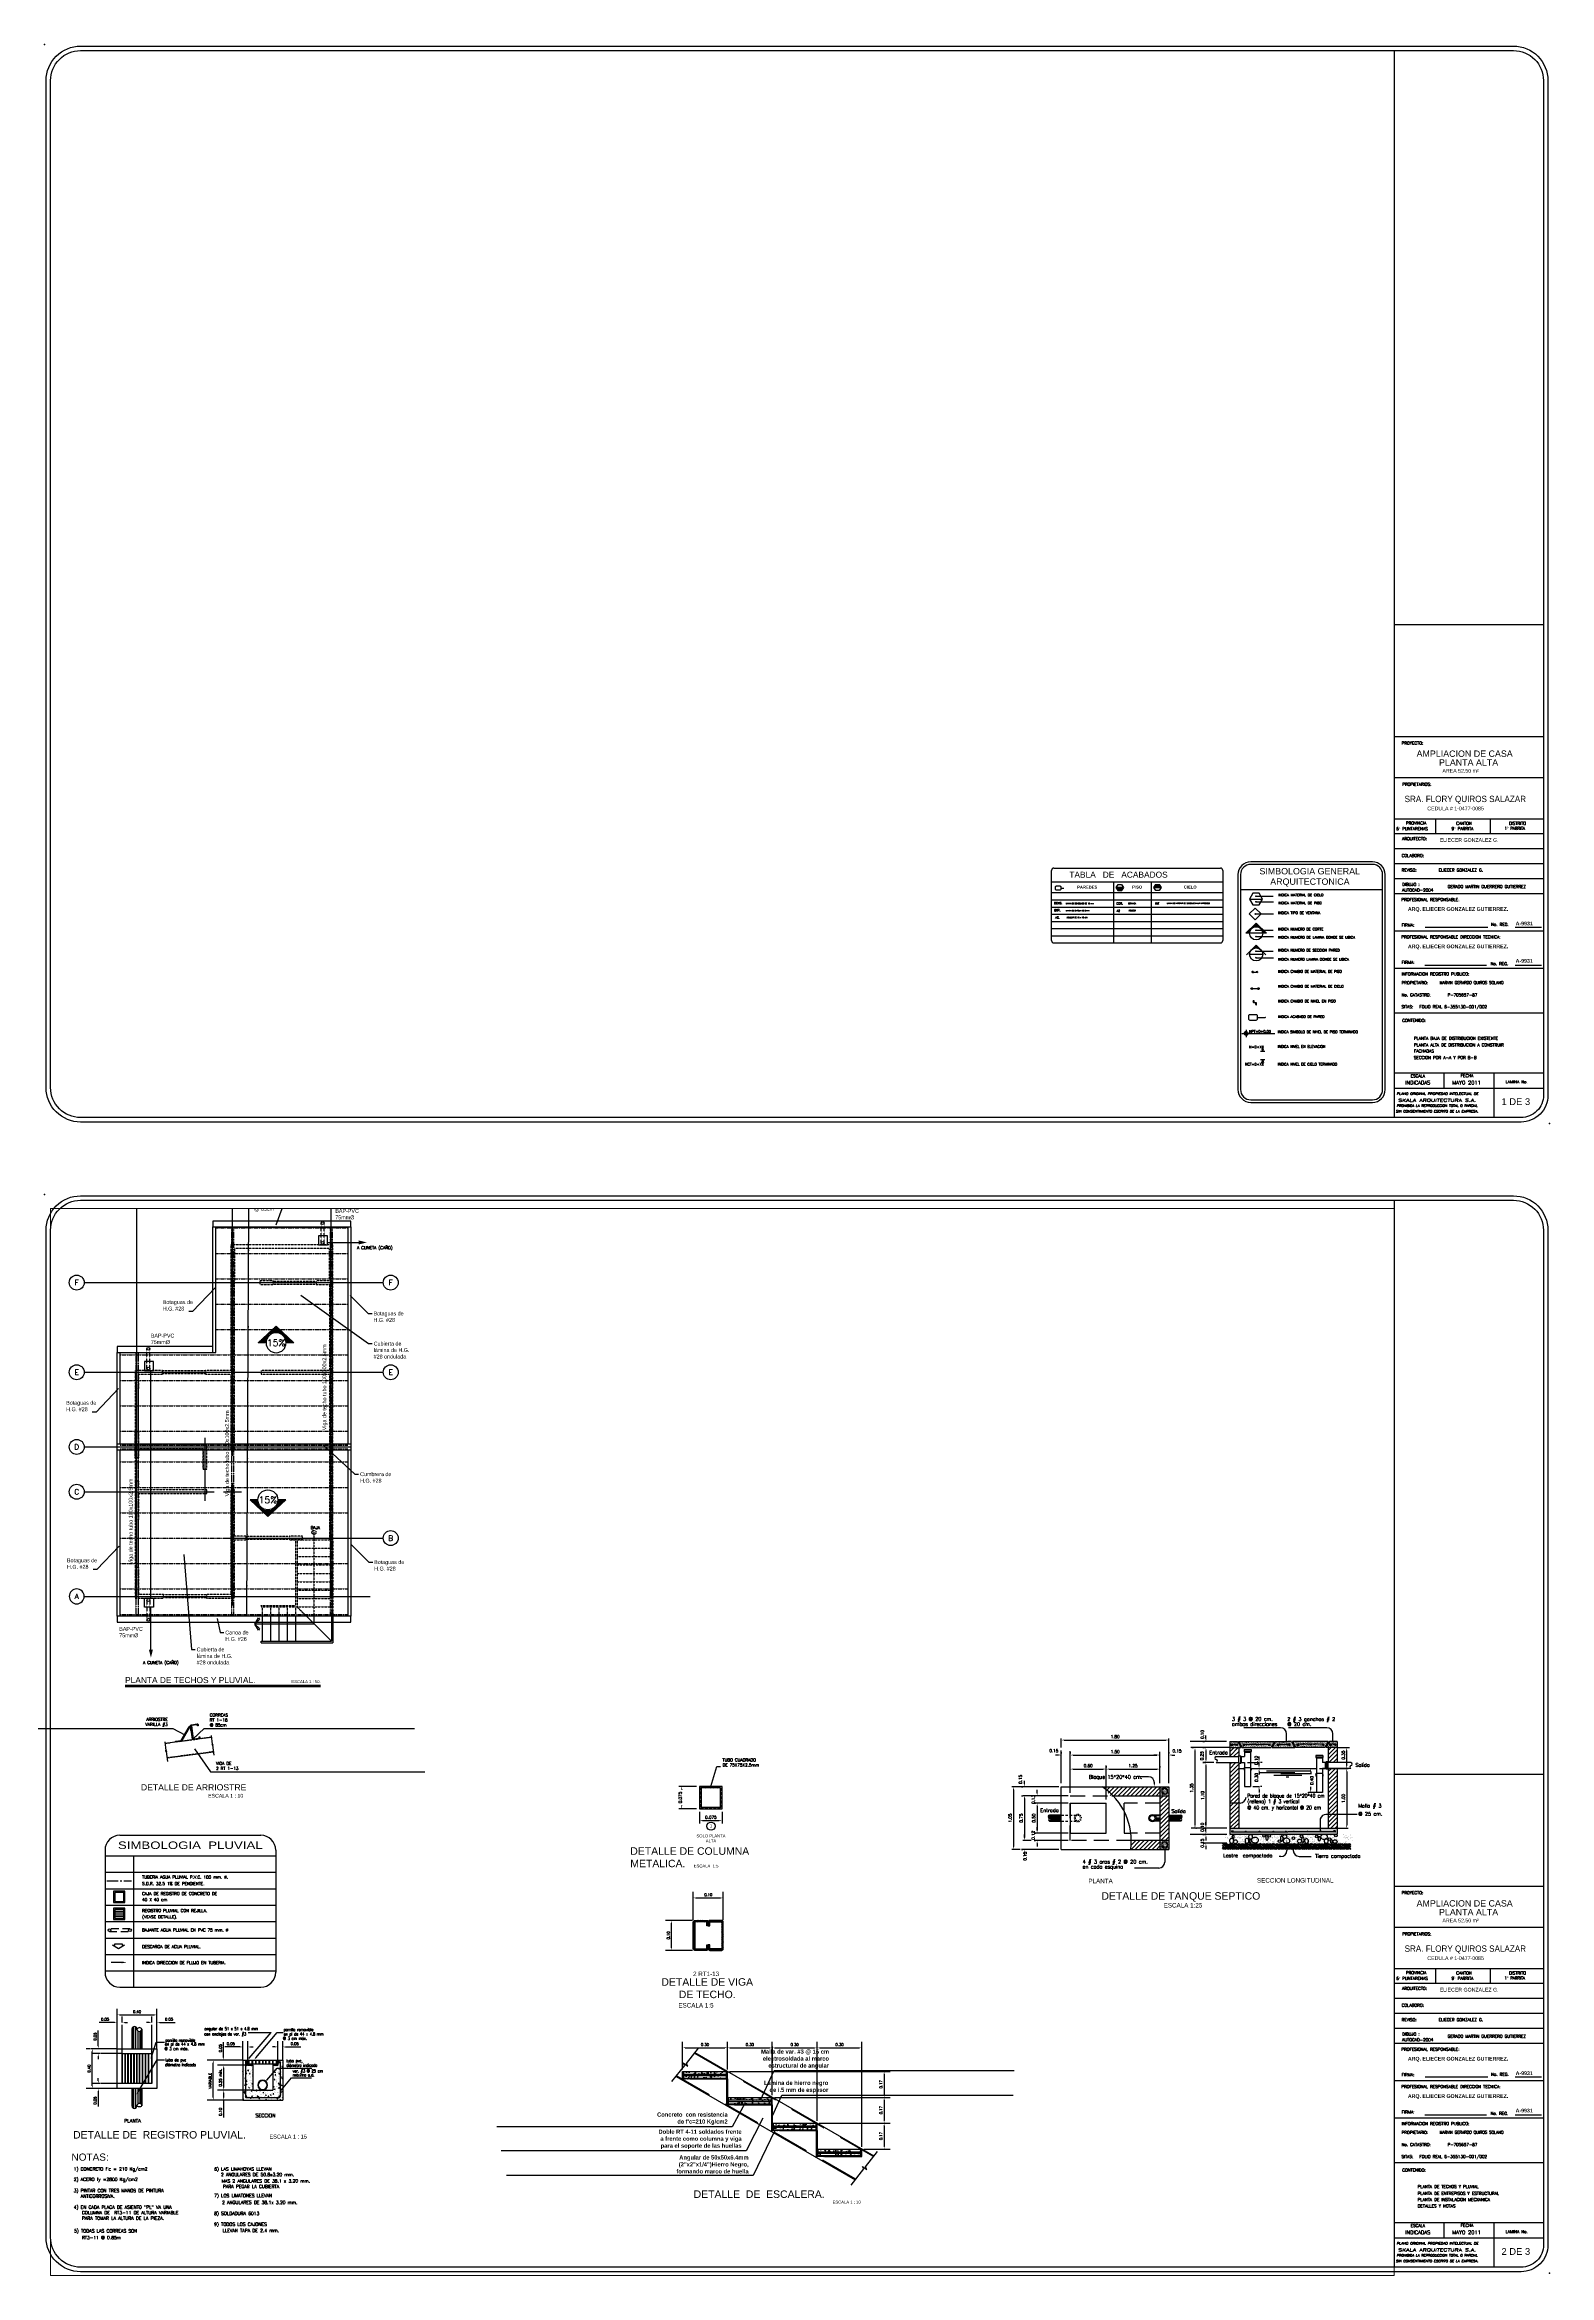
# Paper-space layout 'PLANO 1 Y 2' of a CAD drawing. Header units: millimetres. Extents: x -1471 to -464, y -847 to 646.
# The model-space entities are those that its viewports show. They can reach past a viewport. Long polylines and large blocks are cut down to what shows.
import ezdxf
from ezdxf.enums import TextEntityAlignment as Align

# ---------------------------------------------------------------- set-up
doc = ezdxf.new("R2010")
doc.units = ezdxf.units.MM
for name, pattern in [('CENTER', [2, 1.25, -0.25, 0.25, -0.25]), ('CENTER2', [1.125, 0.75, -0.125, 0.125, -0.125]), ('DASHED', [0.75, 0.5, -0.25]), ('HIDDEN', [0.375, 0.25, -0.125]), ('HIDDEN2', [0.1875, 0.125, -0.0625])]:
    doc.linetypes.add(name, pattern=pattern)
for name, color, linetype in [('0-3', 3, 'Continuous'), ('03', 3, 'Continuous'), ('ACERO', 3, 'Continuous'), ('ACHUR', 6, 'Continuous'), ('AP', 4, 'CENTER2'), ('BAJANTE', 1, 'DASHED'), ('BC', 4, 'Continuous'), ('BORDE', 1, 'Continuous'), ('CLAVADORES', 5, 'CENTER'), ('CONCRETO', 3, 'Continuous'), ('COT', 1, 'Continuous'), ('detalles$0$dim', 1, 'Continuous'), ('detalles$0$T-200', 3, 'Continuous'), ('detalles$0$T-300', 4, 'Continuous'), ('detalles$0$W2', 3, 'Continuous'), ('DIM', 1, 'Continuous'), ('EJES', 7, 'Continuous'), ('ESCALERAS', 1, 'Continuous'), ('EST', 4, 'Continuous'), ('EXT', 2, 'Continuous'), ('FLECHAS', 1, 'Continuous'), ('HATCH', 6, 'Continuous'), ('HATCH1', 6, 'Continuous'), ('hatchparedes', 253, 'Continuous'), ('PROY', 1, 'HIDDEN'), ('PROYECCION', 1, 'HIDDEN'), ('SIMB', 1, 'Continuous'), ('SIMB-PLUV', 4, 'Continuous'), ('SOLID', 40, 'Continuous'), ('T100', 51, 'Continuous'), ('T140', 4, 'Continuous'), ('T20', 4, 'Continuous'), ('T200', 3, 'Continuous'), ('T25', 4, 'Continuous'), ('T80', 4, 'Continuous'), ('TECHO', 4, 'Continuous'), ('TEX', 4, 'Continuous'), ('TITULO', 4, 'Continuous'), ('TUBOS', 51, 'Continuous'), ('VAR', 3, 'Continuous'), ('VENTANA', 1, 'Continuous'), ('W2', 4, 'Continuous')]:
    doc.layers.add(name, color=color, linetype=linetype)
doc.layers.add('mv', color=7, linetype='Continuous', plot=False)
doc.layers.get('mv').freeze()
doc.styles.add('1', font='simplex.shx')
doc.styles.add('2', font='swissk.ttf')
doc.styles.add('3', font='romant.shx')
doc.styles.add('4', font='cityb___.ttf', dxfattribs={"height": 0.1})
doc.styles.add('5', font='stylu.ttf')
doc.styles.add('6', font='swissek.ttf')
doc.styles.add('8', font='swisseb.ttf')
doc.styles.add('detalles$0$1', font='simplex.shx')
doc.styles.add('detalles$0$Standard', font='txt')
doc.styles.add('LEROY', font='ROMANS.SHX')
doc.styles.add('M-LAMINA$0$LEROY', font='SIMPLEX.shx')
doc.styles.add('MARCO-A$0$CLIENTE', font='ROMANS.shx')
doc.styles.add('MARCO-A$0$LEROY', font='SIMPLEX.shx')
doc.styles.add('ROMANC', font='romanc')
doc.styles.add('ROMANS', font='romans')
doc.styles.add('SIMPLEX', font='SIMPLEX.shx')
doc.styles.add('TEXTO', font='SIMPLEX.SHX')
doc.styles.add('TITULOS', font='SASB____.PFB')
doc.dimstyles.new('10', dxfattribs={"dimscale": 0.01, "dimtxt": 2, "dimasz": 2.5, "dimexe": 1.5, "dimexo": 1.5, "dimgap": 1.25, "dimtad": 1, "dimzin": 0, "dimdsep": 46, "dimtxsty": '1', "dimcen": 4, "dimclrd": 1, "dimclre": 6, "dimclrt": 4, "dimadec": 0, "dimazin": 0, "dimtfac": 1, "dimtdec": 4, "dimtmove": 2, "dimatfit": 3, "dimfxl": 1, "dimtolj": 1, "dimtzin": 0, "dimarcsym": 0})
doc.dimstyles.new('15', dxfattribs={"dimscale": 0.015, "dimtxt": 1.8, "dimasz": 1.8, "dimexe": 4, "dimexo": 1.5, "dimgap": 1.25, "dimtad": 1, "dimzin": 0, "dimdsep": 46, "dimtxsty": '1', "dimcen": 4, "dimclrd": 1, "dimclre": 6, "dimclrt": 4, "dimadec": 0, "dimazin": 0, "dimtfac": 1, "dimtdec": 4, "dimtofl": 0, "dimtmove": 0, "dimatfit": 3, "dimfxl": 1, "dimtolj": 1, "dimtzin": 0, "dimarcsym": 0})
doc.dimstyles.new('30', dxfattribs={"dimscale": 0.025, "dimtxt": 2, "dimasz": 2, "dimexe": 1, "dimexo": 2, "dimgap": 1.25, "dimtad": 1, "dimzin": 0, "dimdsep": 46, "dimtxsty": '1', "dimcen": 4, "dimclrd": 1, "dimclre": 6, "dimclrt": 4, "dimadec": 0, "dimazin": 0, "dimtfac": 1, "dimtofl": 0, "dimtmove": 2, "dimatfit": 3, "dimfxl": 1, "dimtolj": 1, "dimtzin": 0, "dimarcsym": 0})
doc.dimstyles.new('detalles$0$1-5', dxfattribs={"dimscale": 0.005, "dimtxt": 2, "dimasz": 2, "dimexe": 2, "dimexo": 2, "dimgap": 1.25, "dimtad": 1, "dimrnd": 0.0005, "dimzin": 4, "dimdsep": 46, "dimtxsty": '1', "dimcen": 4, "dimclrd": 1, "dimclre": 6, "dimclrt": 4, "dimadec": 1, "dimazin": 0, "dimtfac": 1, "dimtmove": 2, "dimatfit": 3, "dimfxl": 2, "dimtolj": 1, "dimtzin": 0, "dimarcsym": 0})
doc.dimstyles.new('ESC50', dxfattribs={"dimscale": 0.05, "dimtxt": 2, "dimasz": 2.5, "dimexe": 1.5, "dimexo": 1, "dimgap": 1, "dimtad": 1, "dimzin": 4, "dimdsep": 46, "dimtxsty": '1', "dimcen": 4, "dimclrd": 1, "dimclre": 6, "dimclrt": 4, "dimadec": 0, "dimazin": 0, "dimtfac": 1, "dimtmove": 2, "dimatfit": 3, "dimfxl": 1.5, "dimtolj": 1, "dimtzin": 0, "dimarcsym": 0})
pattern_1 = [(45, (-16.85828, 15.331334), (-0.0039774756, 0.0039774756), []), (45, (-16.855628, 15.331334), (-0.0039774756, 0.0039774756), [])]
pattern_2 = [(45, (-16.55828, 15.158334), (-0.0039774756, 0.0039774756), []), (45, (-16.555628, 15.158334), (-0.0039774756, 0.0039774756), [])]
pattern_3 = [(45, (-16.25828, 14.985334), (-0.0039774756, 0.0039774756), []), (45, (-16.255628, 14.985334), (-0.0039774756, 0.0039774756), [])]
pattern_4 = [(45, (-15.95828, 14.812334), (-0.0039774756, 0.0039774756), []), (45, (-15.955628, 14.812334), (-0.0039774756, 0.0039774756), [])]
pattern_5 = [(135, (0, 0), (-0.00265165, -0.00265165), []), (135, (1e-19, 0.0017678), (-0.00265165, -0.00265165), [])]
pattern_6 = [(37.5, (0, 0), (-0.00062993, 0.01926824), [0, -0.0152, 0, -0.017, 0, -0.01625]), (7.5, (0, 0), (0.01769777, 0.02822146), [0, -0.0082, 0, -0.0137, 0, -0.00525]), (327.5, (-0.0123, 0), (0.03114142, 5.659e-05), [0, -0.005, 0, -0.018, 0, -0.0235]), (317.5, (-0.0123, 0), (0.03006127, 0.00877676), [0, -0.0025, 0, -0.0118, 0, -0.0135])]
pattern_7 = [(37.5, (-0.75, 7e-16), (-0.000629934, 0.01926824), [0, -0.0152, 0, -0.017, 0, -0.01625]), (7.5, (-0.75, 7e-16), (0.01769777, 0.02822146), [0, -0.0082, 0, -0.0137, 0, -0.00525]), (327.5, (-0.7623, 7e-16), (0.03114142, 5.659e-05), [0, -0.005, 0, -0.018, 0, -0.0235]), (317.5, (-0.7623, 7e-16), (0.03006127, 0.00877676), [0, -0.0025, 0, -0.0118, 0, -0.0135])]
pattern_8 = [(45, (0, 0), (-0.0353553, 0.0353553), [])]

# ---------------------------------------------------------------- blocks, each defined once
blk = doc.blocks.new('*D101')
at = {"layer": 'Defpoints', "color": 0, "transparency": 16777216}
for p in [(0.375, 0.867), (0.676, 0.694), (1.425, 0.694)]:
    blk.add_point(p, dxfattribs=at)
at = {"layer": 'DIM', "color": 6, "lineweight": -2, "transparency": 16777216}
for p, q in [((0.39, 0.867), (1.465, 0.867)), ((0.691, 0.694), (1.465, 0.694))]:
    blk.add_line(p, q, dxfattribs=at)
at = {"layer": 'DIM', "color": 1, "lineweight": -2, "transparency": 16777216}
blk.add_line((1.425, 0.849), (1.425, 0.712), dxfattribs=at)
at = {"layer": 'DIM', "color": 1, "transparency": 16777216}
for points in [[(1.422, 0.849), (1.428, 0.849), (1.425, 0.867)], [(1.422, 0.712), (1.428, 0.712), (1.425, 0.694)]]:
    blk.add_solid(points, dxfattribs=at)
at = {"layer": 'DIM', "color": 4, "transparency": 16777216, "insert": (1.403, 0.781), "char_height": 0.018, "attachment_point": 5, "rotation": 90, "style": '1'}
blk.add_mtext('\\A1;0.17', dxfattribs=at)
blk = doc.blocks.new('*D102')
at = {"layer": 'Defpoints', "color": 0, "transparency": 16777216}
for p in [(0.676, 0.694), (0.976, 0.521), (1.425, 0.521)]:
    blk.add_point(p, dxfattribs=at)
at = {"layer": 'DIM', "color": 1, "lineweight": -2, "transparency": 16777216}
blk.add_line((1.425, 0.676), (1.425, 0.539), dxfattribs=at)
at = {"layer": 'DIM', "color": 6, "lineweight": -2, "transparency": 16777216}
blk.add_line((0.991, 0.521), (1.465, 0.521), dxfattribs=at)
at = {"layer": 'DIM', "color": 1, "transparency": 16777216}
for points in [[(1.422, 0.676), (1.428, 0.676), (1.425, 0.694)], [(1.422, 0.539), (1.428, 0.539), (1.425, 0.521)]]:
    blk.add_solid(points, dxfattribs=at)
at = {"layer": 'DIM', "color": 4, "transparency": 16777216, "insert": (1.403, 0.608), "char_height": 0.018, "attachment_point": 5, "rotation": 90, "style": '1'}
blk.add_mtext('\\A1;0.17', dxfattribs=at)
blk = doc.blocks.new('*D103')
at = {"layer": 'Defpoints', "color": 0, "transparency": 16777216}
for p in [(0.976, 0.521), (1.275, 0.348), (1.425, 0.348)]:
    blk.add_point(p, dxfattribs=at)
at = {"layer": 'DIM', "color": 1, "lineweight": -2, "transparency": 16777216}
blk.add_line((1.425, 0.503), (1.425, 0.366), dxfattribs=at)
at = {"layer": 'DIM', "color": 6, "lineweight": -2, "transparency": 16777216}
blk.add_line((1.29, 0.348), (1.465, 0.348), dxfattribs=at)
at = {"layer": 'DIM', "color": 1, "transparency": 16777216}
for points in [[(1.422, 0.503), (1.428, 0.503), (1.425, 0.521)], [(1.422, 0.366), (1.428, 0.366), (1.425, 0.348)]]:
    blk.add_solid(points, dxfattribs=at)
at = {"layer": 'DIM', "color": 4, "transparency": 16777216, "insert": (1.403, 0.435), "char_height": 0.018, "attachment_point": 5, "rotation": 90, "style": '1'}
blk.add_mtext('\\A1;0.17', dxfattribs=at)
blk = doc.blocks.new('*D104')
at = {"layer": 'Defpoints', "color": 0, "transparency": 16777216}
for p in [(0.376, 1.026), (0.076, 0.865), (0.376, 0.865)]:
    blk.add_point(p, dxfattribs=at)
at = {"layer": 'DIM', "color": 6, "lineweight": -2, "transparency": 16777216}
for p, q in [((0.076, 0.88), (0.076, 1.066)), ((0.376, 0.88), (0.376, 1.066))]:
    blk.add_line(p, q, dxfattribs=at)
at = {"layer": 'DIM', "color": 1, "lineweight": -2, "transparency": 16777216}
blk.add_line((0.094, 1.026), (0.358, 1.026), dxfattribs=at)
at = {"layer": 'DIM', "color": 1, "transparency": 16777216}
for points in [[(0.094, 1.029), (0.094, 1.023), (0.076, 1.026)], [(0.358, 1.029), (0.358, 1.023), (0.376, 1.026)]]:
    blk.add_solid(points, dxfattribs=at)
at = {"layer": 'DIM', "color": 4, "transparency": 16777216, "insert": (0.226, 1.047), "char_height": 0.018, "attachment_point": 5, "style": '1'}
blk.add_mtext('\\A1;0.30', dxfattribs=at)
blk = doc.blocks.new('*D105')
at = {"layer": 'Defpoints', "color": 0, "transparency": 16777216}
for p in [(1.276, 1.025), (0.976, 0.521), (1.276, 0.348)]:
    blk.add_point(p, dxfattribs=at)
at = {"layer": 'DIM', "color": 6, "lineweight": -2, "transparency": 16777216}
blk.add_line((1.276, 0.363), (1.276, 1.065), dxfattribs=at)
at = {"layer": 'DIM', "color": 1, "lineweight": -2, "transparency": 16777216}
blk.add_line((0.994, 1.025), (1.258, 1.025), dxfattribs=at)
at = {"layer": 'DIM', "color": 1, "transparency": 16777216}
for points in [[(0.994, 1.028), (0.994, 1.022), (0.976, 1.025)], [(1.258, 1.028), (1.258, 1.022), (1.276, 1.025)]]:
    blk.add_solid(points, dxfattribs=at)
at = {"layer": 'DIM', "color": 4, "transparency": 16777216, "insert": (1.126, 1.047), "char_height": 0.018, "attachment_point": 5, "style": '1'}
blk.add_mtext('\\A1;0.30', dxfattribs=at)
blk = doc.blocks.new('*D106')
at = {"layer": 'Defpoints', "color": 0, "transparency": 16777216}
for p in [(0.976, 1.025), (0.676, 0.685), (0.976, 0.522)]:
    blk.add_point(p, dxfattribs=at)
at = {"layer": 'DIM', "color": 6, "lineweight": -2, "transparency": 16777216}
blk.add_line((0.976, 0.537), (0.976, 1.065), dxfattribs=at)
at = {"layer": 'DIM', "color": 1, "lineweight": -2, "transparency": 16777216}
blk.add_line((0.694, 1.025), (0.958, 1.025), dxfattribs=at)
at = {"layer": 'DIM', "color": 1, "transparency": 16777216}
for points in [[(0.694, 1.028), (0.694, 1.022), (0.676, 1.025)], [(0.958, 1.028), (0.958, 1.022), (0.976, 1.025)]]:
    blk.add_solid(points, dxfattribs=at)
at = {"layer": 'DIM', "color": 4, "transparency": 16777216, "insert": (0.826, 1.047), "char_height": 0.018, "attachment_point": 5, "style": '1'}
blk.add_mtext('\\A1;0.30', dxfattribs=at)
blk = doc.blocks.new('*D107')
at = {"layer": 'Defpoints', "color": 0, "transparency": 16777216}
for p in [(0.676, 1.025), (0.376, 0.867), (0.676, 0.694)]:
    blk.add_point(p, dxfattribs=at)
at = {"layer": 'DIM', "color": 6, "lineweight": -2, "transparency": 16777216}
for p, q in [((0.376, 0.882), (0.376, 1.065)), ((0.676, 0.709), (0.676, 1.065))]:
    blk.add_line(p, q, dxfattribs=at)
at = {"layer": 'DIM', "color": 1, "lineweight": -2, "transparency": 16777216}
blk.add_line((0.394, 1.025), (0.658, 1.025), dxfattribs=at)
at = {"layer": 'DIM', "color": 1, "transparency": 16777216}
for points in [[(0.394, 1.028), (0.394, 1.022), (0.376, 1.025)], [(0.658, 1.028), (0.658, 1.022), (0.676, 1.025)]]:
    blk.add_solid(points, dxfattribs=at)
at = {"layer": 'DIM', "color": 4, "transparency": 16777216, "insert": (0.526, 1.047), "char_height": 0.018, "attachment_point": 5, "style": '1'}
blk.add_mtext('\\A1;0.30', dxfattribs=at)
blk = doc.blocks.new('*D99')
at = {"layer": 'Defpoints', "color": 0, "transparency": 16777216}
for p in [(0.0281, 0.2968), (0.1059, 0.2968), (0.1059, 0.1968)]:
    blk.add_point(p, dxfattribs=at)
at = {"layer": 'DIM', "color": 6, "lineweight": -2, "transparency": 16777216}
for p, q in [((0.0984, 0.2968), (0.0081, 0.2968)), ((0.0984, 0.1968), (0.0081, 0.1968))]:
    blk.add_line(p, q, dxfattribs=at)
at = {"layer": 'DIM', "color": 1, "lineweight": -2, "transparency": 16777216}
blk.add_line((0.0281, 0.2058), (0.0281, 0.2878), dxfattribs=at)
at = {"layer": 'DIM', "color": 1, "transparency": 16777216}
for points in [[(0.0266, 0.2878), (0.0296, 0.2878), (0.0281, 0.2968)], [(0.0266, 0.2058), (0.0296, 0.2058), (0.0281, 0.1968)]]:
    blk.add_solid(points, dxfattribs=at)
at = {"layer": 'DIM', "color": 4, "transparency": 16777216, "insert": (0.0173, 0.2468), "char_height": 0.009, "attachment_point": 5, "rotation": 90, "style": '1'}
blk.add_mtext('\\A1;0.10', dxfattribs=at)
blk = doc.blocks.new('*D100')
at = {"layer": 'Defpoints', "color": 0, "transparency": 16777216}
for p in [(0.2009, 0.3723), (0.1009, 0.2918), (0.2009, 0.2918)]:
    blk.add_point(p, dxfattribs=at)
at = {"layer": 'DIM', "color": 6, "lineweight": -2, "transparency": 16777216}
for p, q in [((0.1009, 0.2993), (0.1009, 0.3923)), ((0.2009, 0.2993), (0.2009, 0.3923))]:
    blk.add_line(p, q, dxfattribs=at)
at = {"layer": 'DIM', "color": 1, "lineweight": -2, "transparency": 16777216}
blk.add_line((0.1099, 0.3723), (0.1919, 0.3723), dxfattribs=at)
at = {"layer": 'DIM', "color": 1, "transparency": 16777216}
for points in [[(0.1099, 0.3738), (0.1099, 0.3708), (0.1009, 0.3723)], [(0.1919, 0.3738), (0.1919, 0.3708), (0.2009, 0.3723)]]:
    blk.add_solid(points, dxfattribs=at)
at = {"layer": 'DIM', "color": 4, "transparency": 16777216, "insert": (0.1509, 0.3831), "char_height": 0.009, "attachment_point": 5, "style": '1'}
blk.add_mtext('\\A1;0.10', dxfattribs=at)
blk = doc.blocks.new('*D406')
at = {"layer": 'Defpoints', "color": 0, "transparency": 16777216}
for p in [(0.183, 0.2825), (0.2431, 0.2825), (0.2431, 0.2075)]:
    blk.add_point(p, dxfattribs=at)
at = {"layer": 'DIM', "color": 6, "lineweight": -2, "transparency": 16777216}
for p, q in [((0.2331, 0.2825), (0.173, 0.2825)), ((0.2331, 0.2075), (0.173, 0.2075))]:
    blk.add_line(p, q, dxfattribs=at)
at = {"layer": 'DIM', "color": 1, "lineweight": -2, "transparency": 16777216}
for p, q in [((0.183, 0.2725), (0.183, 0.2713)), ((0.183, 0.2175), (0.183, 0.2188))]:
    blk.add_line(p, q, dxfattribs=at)
at = {"layer": 'DIM', "color": 1, "transparency": 16777216}
for points in [[(0.1813, 0.2725), (0.1846, 0.2725), (0.183, 0.2825)], [(0.1813, 0.2175), (0.1846, 0.2175), (0.183, 0.2075)]]:
    blk.add_solid(points, dxfattribs=at)
at = {"layer": 'DIM', "color": 4, "transparency": 16777216, "insert": (0.1782, 0.2451), "char_height": 0.01, "attachment_point": 5, "rotation": 90, "style": '1'}
blk.add_mtext('\\A1;0.075', dxfattribs=at)
blk = doc.blocks.new('*D407')
at = {"layer": 'Defpoints', "color": 0, "transparency": 16777216}
for p in [(0.2431, 0.2075), (0.3181, 0.2075), (0.3181, 0.1679)]:
    blk.add_point(p, dxfattribs=at)
at = {"layer": 'DIM', "color": 6, "lineweight": -2, "transparency": 16777216}
for p, q in [((0.2431, 0.1975), (0.2431, 0.1579)), ((0.3181, 0.1975), (0.3181, 0.1579))]:
    blk.add_line(p, q, dxfattribs=at)
at = {"layer": 'DIM', "color": 1, "lineweight": -2, "transparency": 16777216}
blk.add_line((0.2531, 0.1679), (0.3081, 0.1679), dxfattribs=at)
at = {"layer": 'DIM', "color": 1, "transparency": 16777216}
for points in [[(0.2531, 0.1695), (0.2531, 0.1662), (0.2431, 0.1679)], [(0.3081, 0.1695), (0.3081, 0.1662), (0.3181, 0.1679)]]:
    blk.add_solid(points, dxfattribs=at)
at = {"layer": 'DIM', "color": 4, "transparency": 16777216, "insert": (0.2806, 0.1791), "char_height": 0.01, "attachment_point": 5, "style": '1'}
blk.add_mtext('\\A1;0.075', dxfattribs=at)
blk = doc.blocks.new('A$C68887E6B')
at = {"color": 2}
blk.add_line((902, 717), (902, 3), dxfattribs=at)
at = {"color": 3}
for p, q in [((902, 333), (1002, 333)), ((902, 258), (1002, 258)), ((902, 230.5), (1002, 230.5)), ((902, 203), (1002, 203)), ((929.8, 203), (929.8, 193)), ((966.4, 203), (966.4, 193)), ((902, 193), (1002, 193)), ((902, 193), (1002, 193)), ((902, 183), (1002, 183)), ((902, 173), (1002, 173)), ((902, 163), (1002, 163)), ((902, 153), (1002, 153)), ((902, 128), (1002, 128)), ((902, 103), (1002, 103)), ((902, 73), (1002, 73)), ((902, 33), (1002, 33)), ((935.3, 33), (935.3, 22.6)), ((968.7, 33), (968.7, 3)), ((902, 22.6), (1002, 22.6))]:
    blk.add_line(p, q, dxfattribs=at)
at = {"color": 1}
for p, q in [((922.9, 130.4), (964.8, 130.4)), ((983.1, 130.4), (1000.6, 130.4)), ((922.6, 104.9), (963.9, 104.9)), ((983.1, 104.9), (1000.6, 104.9))]:
    blk.add_line(p, q, dxfattribs=at)
at = {"color": 2}
for points in [[(23, 720), (982, 720, -0.414214), (1005, 697), (1005, 18, -0.414214), (987, 0), (23, 0, -0.414214), (0, 23), (0, 697, -0.414214)], [(23, 717), (982, 717, -0.414214), (1002, 697), (1002, 18, -0.414214), (987, 3), (23, 3, -0.414214), (3, 23), (3, 697, -0.414214)]]:
    blk.add_lwpolyline(points, format="xyb", close=True, dxfattribs=at)
at = {"linetype": 'Continuous'}
for p in [(-1, 721), (1006, -1)]:
    blk.add_point(p, dxfattribs=at)
at = {"color": 4, "style": 'MARCO-A$0$LEROY'}
for s, p in [('PROYECTO:', (907, 252.6)), ('PROPIETARIOS:', (907.5, 225.1)), ('PROVINCIA', (909.9, 199.1)), ('CANTON', (943.6, 198.9)), ('DISTRITO', (979, 198.9)), ('COLABORO:  ', (907.1, 177.3)), ('ARQUITECTO:', (907.3, 188.6)), ('REVISO:', (907, 167.6)), ('ELIECER GONZALEZ G.', (931.9, 167.6)), ('PROFESIONAL RESPONSABLE:', (906.9, 147.9)), ('AUTOCAD-2004', (907.4, 154.2)), ('DIBUJO :', (907.5, 158)), ('PROFESIONAL RESPONSABLE DIRECCION TECNICA:', (906.9, 122.9)), ('FIRMA:', (907.1, 130.8)), ('No. REG.', (966.9, 131.2)), ('FIRMA:', (907.2, 105.8)), ('No. REG.', (966.6, 104.9)), ('INFORMACION REGISTRO PUBLICO:', (907.1, 98.1)), ('PROPIETARIO:', (907.1, 92.2)), ('No. CATASTRO:', (907, 84.1)), ('SITAS:', (907, 76.1)), ('CONTENIDO:', (907.5, 67)), ('ESCALA', (913.1, 29.9)), ('FECHA', (946.7, 30)), ('LAMINA No.', (976.6, 25.9))]:
    blk.add_text(s, height=2, dxfattribs=at).set_placement(p)
at = {"color": 3}
for s, height, style, p in [('AMPLIACION DE CASA', 4.25, '2', (917.1, 244.4)), ('PLANTA ALTA', 4.25, '2', (932.1, 238.5)), ('6º PUNTARENAS', 2, 'M-LAMINA$0$LEROY', (903.5, 195.3)), ('9º PARRITA', 2, 'M-LAMINA$0$LEROY', (940.5, 195.4)), ('FOLIO REAL 6-355130-001/002', 2, 'M-LAMINA$0$LEROY', (919, 76.1)), ('P-705657-87', 2, 'M-LAMINA$0$LEROY', (937.8, 84.1)), ('MAYO 2011', 2.5, 'M-LAMINA$0$LEROY', (941, 25.1))]:
    blk.add_text(s, height=height, dxfattribs=dict(at, style=style)).set_placement(p)
at = {"color": 1, "style": '6'}
for s, p in [('AREA 52.50 m²', (934.4, 233.8)), ('CEDULA # 1-0477-0085', (924.3, 208.6)), ('ELIECER GONZALEZ G.', (932.6, 187.5))]:
    blk.add_text(s, height=2.5, dxfattribs=at).set_placement(p)
at = {"color": 3}
for s, height, style, width, p in [('SRA. FLORY QUIROS SALAZAR', 4.25, '2', 0.912212, (909.1, 214.1)), ('1º PARRITA', 2, 'M-LAMINA$0$LEROY', 0.934878, (976, 195.6)), ('MARVIN GERARDO QUIROS SOLANO', 2, 'M-LAMINA$0$LEROY', 0.928455, (932.5, 92.3))]:
    blk.add_text(s, height=height, dxfattribs=dict(at, style=style, width=width)).set_placement(p)
at = {"color": 51}
for s, height, style, p in [('GERADO MARTIN GUERRERO GUTIERREZ', 2, 'MARCO-A$0$CLIENTE', (937.9, 156.6)), ('ARQ. ELIECER GONZALEZ GUTIERREZ.', 2.5, '8', (911.3, 141.3)), ('A-9931', 2.5, '8', (983.4, 131.6)), ('ARQ. ELIECER GONZALEZ GUTIERREZ.', 2.5, '8', (911.3, 116.3)), ('A-9931', 2.5, '8', (983.4, 106.6)), ('INDICADAS', 2.5, 'MARCO-A$0$LEROY', (909.5, 25.1))]:
    blk.add_text(s, height=height, dxfattribs=dict(at, style=style)).set_placement(p)
at = {"color": 1, "style": 'MARCO-A$0$LEROY', "oblique": 6}
for s, width, p in [('PLANO ORIGINAL PROPIEDAD INTELECTUAL DE ', 1.20174, (903.8, 18.2)), (' SIN CONSENTIMIENTO ESCRITO DE LA EMPRESA.', 1.150808, (902.1, 6.4)), ('PROHIBIDA LA REPRODUCCION TOTAL O PARCIAL', 1.11788, (903.8, 10.2))]:
    blk.add_text(s, height=1.5, dxfattribs=dict(at, width=width)).set_placement(p)
at = {"color": 4, "style": 'MARCO-A$0$LEROY', "oblique": 5, "width": 1.489511}
blk.add_text('SKALA ARQUITECTURA S.A.', height=2, dxfattribs=at).set_placement((904.8, 13.6))
blk = doc.blocks.new('S-NIVEL')
at = {"layer": 'SIMB'}
blk.add_lwpolyline([(-0.6, 2), (0, 0), (0.6, 2)], close=True, dxfattribs=at)
at = {"layer": 'T80', "style": 'SIMPLEX', "flags": 4}
blk.add_attdef('NIVEL', text='', height=2, dxfattribs=at).set_placement((0.8, 2.6), align=Align.RIGHT)
blk = doc.blocks.new('*X90')
at = {"color": 0}
for p, q in [((21.5, 13.9), (23, 15.4)), ((21.5, 13.9), (23, 15.4)), ((21.5, 14), (22.9, 15.4)), ((21.5, 14), (22.9, 15.4)), ((21.5, 14.1), (22.8, 15.4)), ((21.5, 14.1), (22.8, 15.4)), ((21.5, 14.2), (22.7, 15.4)), ((21.5, 14.2), (22.7, 15.4)), ((21.6, 13.9), (23, 15.3)), ((21.6, 13.9), (23, 15.3)), ((21.6, 13.9), (23, 15.3)), ((21.6, 14.3), (22.6, 15.3)), ((21.6, 14.4), (22.5, 15.3)), ((21.6, 14.4), (22.5, 15.3)), ((21.6, 14.5), (22.4, 15.3)), ((21.7, 13.9), (23, 15.2)), ((21.7, 13.9), (23, 15.2)), ((21.7, 14.6), (22.3, 15.2)), ((21.7, 14.7), (22.2, 15.2)), ((21.8, 13.9), (23, 15.1)), ((21.8, 13.9), (23, 15.1)), ((21.8, 14.8), (22.1, 15.1)), ((21.9, 13.9), (23, 15.1)), ((21.9, 13.9), (23, 15)), ((21.9, 13.9), (23, 15)), ((22, 13.9), (23, 14.9)), ((22, 13.9), (23, 14.9)), ((22.1, 13.9), (23, 14.8)), ((22.1, 13.9), (23, 14.8)), ((22.1, 13.9), (23, 14.8)), ((22.2, 13.9), (23, 14.7)), ((22.2, 13.9), (23, 14.7)), ((22.3, 13.9), (23, 14.6)), ((22.3, 13.9), (23, 14.6)), ((22.4, 13.9), (23, 14.5)), ((22.4, 13.9), (23, 14.5)), ((22.4, 13.9), (23, 14.5)), ((22.5, 13.9), (23, 14.4)), ((22.5, 13.9), (23, 14.4)), ((22.6, 13.9), (23, 14.3)), ((22.6, 13.9), (23, 14.3)), ((22.7, 13.9), (23, 14.2)), ((22.7, 13.9), (23, 14.2)), ((22.7, 13.9), (23, 14.2)), ((22.8, 13.9), (23, 14.1)), ((22.8, 13.9), (23, 14.1)), ((22.9, 13.9), (23, 14)), ((22.9, 13.9), (23, 14)), ((23, 13.9), (23, 13.9)), ((23, 13.9), (23, 13.9)), ((23, 13.8), (23.1, 13.9)), ((23, 13.8), (23.1, 13.9)), ((23, 13.7), (23.2, 13.9)), ((23, 13.7), (23.2, 13.9)), ((23, 13.6), (23.3, 13.9)), ((23, 13.6), (23.3, 13.9)), ((23, 13.6), (23.3, 13.9)), ((23, 13.5), (23.4, 13.9)), ((23, 13.5), (23.4, 13.9)), ((23, 13.4), (23.5, 13.9)), ((23, 13.4), (23.5, 13.9)), ((23, 13.4), (23.5, 13.9)), ((23, 13.3), (23.6, 13.9)), ((23, 13.3), (23.6, 13.9)), ((23, 13.2), (23.7, 13.9)), ((23, 13.2), (23.7, 13.9)), ((23, 13.1), (23.8, 13.9)), ((23, 13.1), (23.8, 13.9)), ((23, 13.1), (23.8, 13.9)), ((23, 13), (23.9, 13.9)), ((23, 13), (23.9, 13.9)), ((23, 12.9), (24, 13.9)), ((23, 12.9), (24, 13.9)), ((23, 12.8), (24.1, 13.9)), ((23, 12.8), (24.1, 13.9)), ((23, 12.8), (24.1, 13.9)), ((23, 12.7), (24.2, 13.9)), ((23, 12.7), (24.2, 13.9)), ((23, 12.6), (24.3, 13.9)), ((23, 12.6), (24.3, 13.9)), ((23, 12.5), (24.4, 13.9)), ((23, 12.5), (24.4, 13.9)), ((23, 12.5), (24.4, 13.9)), ((23, 12.4), (24.5, 13.9)), ((23, 12.4), (24.5, 13.9)), ((23.1, 12.4), (24.5, 13.8)), ((23.1, 12.4), (24.5, 13.8)), ((23.2, 12.4), (24.5, 13.7)), ((23.2, 12.4), (24.5, 13.7)), ((23.3, 12.4), (24.5, 13.6)), ((23.3, 12.5), (24.4, 13.6)), ((23.4, 12.5), (24.4, 13.5)), ((23.4, 12.5), (24.4, 13.5)), ((23.5, 12.5), (24.4, 13.4)), ((23.6, 12.5), (24.4, 13.3)), ((23.7, 12.6), (24.3, 13.2)), ((23.8, 12.6), (24.3, 13.2)), ((23.9, 12.7), (24.2, 13))]:
    blk.add_line(p, q, dxfattribs=at)
blk = doc.blocks.new('S-NIVELP')
at = {"color": 1}
for p, q in [((-3.3, 0), (22.7, 0)), ((0, 2.9), (0, -2.9))]:
    blk.add_line(p, q, dxfattribs=at)
blk.add_circle((0, 0), 1.49, dxfattribs=at)
blk.add_blockref('*X90', (-23, -13.9), dxfattribs=at)
at = {"color": 4, "style": 'SIMPLEX', "flags": 4}
blk.add_attdef('NEP:0+-0.0', (2.3, 0.6), '', height=2, dxfattribs=at)
blk = doc.blocks.new('*X87')
at = {"color": 0}
for p, q in [((8.75, 8.92), (8.73, 8.95)), ((8.75, 8.91), (8.73, 8.93)), ((8.74, 8.9), (8.73, 8.91)), ((8.75, 8.94), (8.75, 8.95)), ((8.79, 8.9), (8.75, 8.94)), ((8.77, 8.9), (8.75, 8.92)), ((8.76, 8.9), (8.75, 8.91)), ((8.81, 8.9), (8.77, 8.95)), ((8.83, 8.9), (8.79, 8.95)), ((8.84, 8.91), (8.8, 8.95)), ((8.84, 8.93), (8.82, 8.95)), ((8.87, 9.02), (8.84, 9.05)), ((8.85, 9.02), (8.84, 9.03)), ((8.89, 9.02), (8.85, 9.06)), ((8.91, 9.02), (8.87, 9.06)), ((8.92, 9.02), (8.89, 9.06)), ((8.94, 9.02), (8.9, 9.06)), ((8.95, 9.03), (8.92, 9.06)), ((8.95, 9.05), (8.94, 9.06))]:
    blk.add_line(p, q, dxfattribs=at)
blk = doc.blocks.new('*X86')
at = {"color": 0}
for p, q in [((-0.3, 0), (-0.26, 0.04)), ((-0.3, 0.01), (-0.27, 0.04)), ((-0.3, -0.02), (-0.25, 0.03)), ((-0.3, -0.02), (-0.25, 0.03)), ((-0.3, -0.01), (-0.26, 0.03)), ((-0.25, -0.03), (-0.3, 0.02)), ((-0.25, -0.03), (-0.3, 0.02)), ((-0.26, -0.03), (-0.3, 0.01)), ((-0.26, -0.04), (-0.3, 0)), ((-0.29, 0.02), (-0.29, 0.03)), ((-0.24, -0.02), (-0.29, 0.03)), ((-0.24, -0.02), (-0.29, 0.03)), ((-0.29, -0.03), (-0.24, 0.02)), ((-0.29, -0.03), (-0.24, 0.02)), ((-0.23, -0.01), (-0.28, 0.03)), ((-0.28, -0.03), (-0.23, 0.01)), ((-0.23, -0.01), (-0.27, 0.04)), ((-0.23, 0), (-0.27, 0.04)), ((-0.27, -0.04), (-0.23, 0.01)), ((-0.23, 0.01), (-0.25, 0.03)), ((-0.27, -0.04), (-0.3, -0.01)), ((-0.29, -0.03), (-0.29, -0.02)), ((-0.27, -0.04), (-0.23, 0)), ((-0.25, -0.03), (-0.23, -0.01))]:
    blk.add_line(p, q, dxfattribs=at)
blk = doc.blocks.new('*X89')
at = {"color": 0}
for p, q in [((861.01, 458.98), (861.05, 459.03)), ((861.01, 458.99), (861.04, 459.03)), ((861.01, 459), (861.03, 459.03)), ((861.01, 458.97), (861.06, 459.02)), ((861.01, 458.98), (861.06, 459.02)), ((861.06, 458.96), (861.01, 459.01)), ((861.06, 458.96), (861.01, 459.01)), ((861.05, 458.96), (861.01, 459)), ((861.05, 458.95), (861.01, 458.99)), ((861.04, 458.95), (861.01, 458.98)), ((861.02, 458.96), (861.01, 458.97)), ((861.02, 458.96), (861.07, 459.02)), ((861.07, 458.97), (861.02, 459.02)), ((861.07, 458.97), (861.02, 459.02)), ((861.02, 458.96), (861.07, 459.01)), ((861.08, 458.98), (861.03, 459.02)), ((861.03, 458.96), (861.08, 459.01)), ((861.03, 458.96), (861.08, 459)), ((861.08, 458.98), (861.04, 459.03)), ((861.08, 458.99), (861.04, 459.03)), ((861.04, 458.95), (861.08, 458.99)), ((861.05, 458.96), (861.08, 458.98)), ((861.08, 459), (861.06, 459.02))]:
    blk.add_line(p, q, dxfattribs=at)
blk = doc.blocks.new('S-CPISO')
at = {"layer": 'SIMB'}
for p, q in [((-0.15, 0), (-0.15, 0)), ((-0.14, 0.01), (-0.14, -0.01)), ((-0.14, 0.01), (-0.14, -0.01)), ((-0.14, 0.01), (-0.14, -0.01)), ((-0.14, 0.01), (-0.14, -0.01)), ((-0.14, 0), (-0.14, 0)), ((-0.14, 0), (-0.14, 0)), ((-0.14, 0), (-0.14, 0)), ((-0.13, 0.01), (-0.13, -0.01)), ((-0.13, 0.01), (-0.13, -0.01)), ((-0.13, 0.01), (-0.13, -0.01)), ((-0.13, 0.01), (-0.13, -0.01)), ((-0.13, 0.01), (-0.13, -0.01)), ((-0.13, 0.01), (-0.13, -0.01)), ((-0.12, 0.02), (-0.12, -0.02)), ((-0.12, 0.02), (-0.12, -0.02)), ((-0.12, 0.02), (-0.12, -0.02)), ((-0.12, 0.02), (-0.12, -0.02)), ((-0.12, 0.02), (-0.12, -0.02)), ((-0.12, 0.01), (-0.12, -0.01)), ((-0.12, 0.01), (-0.12, -0.01)), ((-0.11, 0.03), (-0.11, -0.03)), ((-0.11, 0.02), (-0.11, -0.02)), ((-0.11, 0.02), (-0.11, -0.02)), ((-0.11, 0.02), (-0.11, -0.02)), ((-0.11, 0.02), (-0.11, -0.02)), ((-0.11, 0.02), (-0.11, -0.02)), ((-0.11, 0.02), (-0.11, -0.02)), ((-0.1, 0.03), (-0.1, -0.03)), ((-0.1, 0.03), (-0.1, -0.03)), ((-0.1, 0.03), (-0.1, -0.03)), ((-0.1, 0.03), (-0.1, -0.03)), ((-0.1, 0.03), (-0.1, -0.03)), ((-0.1, 0.03), (-0.1, -0.03)), ((-0.1, 0.03), (-0.1, -0.03)), ((-0.09, 0.04), (-0.09, -0.04)), ((-0.09, 0.04), (-0.09, -0.04)), ((-0.09, 0.03), (-0.09, -0.03)), ((-0.09, 0.03), (-0.09, -0.03)), ((-0.09, 0.03), (-0.09, -0.03)), ((-0.09, 0.03), (-0.09, -0.03)), ((0.09, 0), (-0.09, 0)), ((0.09, 0.04), (0.09, -0.04)), ((0.09, 0.04), (0.09, -0.04)), ((0.09, 0.04), (0.09, -0.04)), ((0.09, 0.03), (0.09, -0.03)), ((0.09, 0.03), (0.09, -0.03)), ((0.09, 0.03), (0.09, -0.03)), ((0.09, 0.03), (0.09, -0.03)), ((0.1, 0.03), (0.1, -0.03)), ((0.1, 0.03), (0.1, -0.03)), ((0.1, 0.03), (0.1, -0.03)), ((0.1, 0.03), (0.1, -0.03)), ((0.1, 0.03), (0.1, -0.03)), ((0.1, 0.03), (0.1, -0.03)), ((0.1, 0.03), (0.1, -0.03)), ((0.11, 0.03), (0.11, -0.03)), ((0.11, 0.02), (0.11, -0.02)), ((0.11, 0.02), (0.11, -0.02)), ((0.11, 0.02), (0.11, -0.02)), ((0.11, 0.02), (0.11, -0.02)), ((0.11, 0.02), (0.11, -0.02)), ((0.11, 0.02), (0.11, -0.02)), ((0.12, 0.02), (0.12, -0.02)), ((0.12, 0.02), (0.12, -0.02)), ((0.12, 0.02), (0.12, -0.02)), ((0.12, 0.02), (0.12, -0.02)), ((0.12, 0.02), (0.12, -0.02)), ((0.12, 0.01), (0.12, -0.01)), ((0.12, 0.01), (0.12, -0.01)), ((0.13, 0.01), (0.13, -0.01)), ((0.13, 0.01), (0.13, -0.01)), ((0.13, 0.01), (0.13, -0.01)), ((0.13, 0.01), (0.13, -0.01)), ((0.13, 0.01), (0.13, -0.01)), ((0.13, 0.01), (0.13, -0.01)), ((0.14, 0.01), (0.14, -0.01)), ((0.14, 0.01), (0.14, -0.01)), ((0.14, 0.01), (0.14, -0.01)), ((0.14, 0.01), (0.14, -0.01)), ((0.14, 0), (0.14, 0)), ((0.14, 0), (0.14, 0)), ((0.14, 0), (0.14, 0)), ((0.15, 0), (0.15, 0))]:
    blk.add_line(p, q, dxfattribs=at)
for points in [[(-0.09, 0.04), (-0.09, -0.04), (-0.15, 0), (-0.09, 0.04)], [(0.09, 0.04), (0.09, -0.04), (0.15, 0), (0.09, 0.04)]]:
    blk.add_lwpolyline(points, dxfattribs=at)
blk = doc.blocks.new('*X82')
at = {"color": 0}
for p, q in [((2.95, 1.5), (2.95, 1.71)), ((2.98, 1.51), (2.98, 1.73)), ((3, 1.51), (3, 1.76)), ((3.02, 1.51), (3.02, 1.78)), ((3.05, 1.51), (3.05, 1.77)), ((3.08, 1.51), (3.08, 1.75)), ((3.1, 1.51), (3.1, 1.72)), ((2.27, 1.01), (2.27, 1.03)), ((2.3, 1.01), (2.3, 1.06)), ((2.33, 1.01), (2.33, 1.08)), ((2.35, 1.01), (2.35, 1.11)), ((2.38, 1.01), (2.38, 1.13)), ((2.4, 1.01), (2.4, 1.16)), ((2.42, 1.01), (2.42, 1.18)), ((2.45, 1.01), (2.45, 1.21)), ((2.48, 1.01), (2.48, 1.23)), ((2.5, 1.01), (2.5, 1.26)), ((2.52, 1.01), (2.52, 1.28)), ((2.55, 1.14), (2.55, 1.31)), ((2.58, 1.21), (2.58, 1.33)), ((2.6, 1.26), (2.6, 1.36)), ((2.62, 1.3), (2.62, 1.38)), ((2.65, 1.33), (2.65, 1.41)), ((2.67, 1.36), (2.67, 1.43)), ((2.7, 1.38), (2.7, 1.46)), ((2.73, 1.4), (2.73, 1.48)), ((2.75, 1.42), (2.75, 1.51)), ((2.77, 1.44), (2.77, 1.53)), ((2.8, 1.45), (2.8, 1.56)), ((2.83, 1.47), (2.83, 1.58)), ((2.85, 1.48), (2.85, 1.61)), ((2.88, 1.49), (2.88, 1.63)), ((2.9, 1.49), (2.9, 1.66)), ((2.92, 1.5), (2.92, 1.68)), ((3.12, 1.5), (3.12, 1.7)), ((3.15, 1.5), (3.15, 1.67)), ((3.17, 1.49), (3.17, 1.65)), ((3.2, 1.48), (3.2, 1.62)), ((3.23, 1.47), (3.23, 1.6)), ((3.25, 1.46), (3.25, 1.57)), ((3.27, 1.45), (3.27, 1.55)), ((3.3, 1.43), (3.3, 1.52)), ((3.33, 1.42), (3.33, 1.5)), ((3.35, 1.4), (3.35, 1.47)), ((3.38, 1.38), (3.38, 1.45)), ((3.4, 1.35), (3.4, 1.42)), ((3.42, 1.32), (3.42, 1.4)), ((3.45, 1.29), (3.45, 1.37)), ((3.48, 1.24), (3.48, 1.35)), ((3.5, 1.19), (3.5, 1.32)), ((3.52, 1.1), (3.52, 1.3)), ((3.55, 1.01), (3.55, 1.27)), ((3.58, 1.01), (3.58, 1.25)), ((3.6, 1.01), (3.6, 1.22)), ((3.62, 1.01), (3.62, 1.2)), ((3.65, 1.01), (3.65, 1.17)), ((3.67, 1.01), (3.67, 1.15)), ((3.7, 1.01), (3.7, 1.12)), ((3.73, 1.01), (3.73, 1.1)), ((3.75, 1.01), (3.75, 1.07)), ((3.77, 1.01), (3.77, 1.05)), ((3.8, 1.01), (3.8, 1.02))]:
    blk.add_line(p, q, dxfattribs=at)
blk = doc.blocks.new('S-CORTE2')
at = {"color": 3}
blk.add_line((-5, 0), (5, 0), dxfattribs=at)
at = {"color": 3, "linetype": 'Continuous'}
blk.add_lwpolyline([(5, 0), (7.8, 0), (0, -7.8), (-7.8, 0), (-5, 0)], dxfattribs=at)
blk.add_circle((0, 0), 5, dxfattribs=at)
at = {"color": 5, "xscale": 10, "yscale": 10, "zscale": 10, "rotation": 180}
blk.add_blockref('*X82', (30.3, 10.1), dxfattribs=at)
at = {"color": 4, "style": '3', "flags": 4}
for tag, p in [('NO._CORTE', (0, 2.2)), ('NO._LAMINA', (0, -2.1))]:
    blk.add_attdef(tag, text='', height=2, dxfattribs=at).set_placement(p, align=Align.MIDDLE_CENTER)
blk = doc.blocks.new('S-VIDRIO')
at = {"layer": 'SIMB', "color": 4}
blk.add_lwpolyline([(0, -0.34), (-0.34, 0), (0, 0.34), (0.34, 0)], close=True, dxfattribs=at)
at = {"layer": 'SIMB', "color": 4, "style": 'TEXTO', "flags": 4}
blk.add_attdef('V', text='', height=0.15, dxfattribs=at).set_placement((0, -0.09), align=Align.CENTER)
blk = doc.blocks.new('*X88')
at = {"color": 0}
for p, q in [((860.89, 461.12), (860.89, 461.12)), ((860.9, 461.13), (860.9, 461.13)), ((860.91, 461.14), (860.91, 461.14)), ((860.92, 461.15), (860.92, 461.15)), ((860.93, 461.15), (860.93, 461.16)), ((860.94, 461.16), (860.94, 461.17)), ((860.95, 461.17), (860.95, 461.18)), ((860.96, 461.17), (860.96, 461.19)), ((860.97, 461.18), (860.97, 461.2)), ((860.98, 461.18), (860.98, 461.21)), ((860.99, 461.19), (860.99, 461.22)), ((861, 461.19), (861, 461.23)), ((861.01, 461.2), (861.01, 461.24)), ((861.02, 461.2), (861.02, 461.25)), ((861.03, 461.2), (861.03, 461.26)), ((861.04, 461.2), (861.04, 461.27)), ((861.05, 461.21), (861.05, 461.28)), ((861.06, 461.21), (861.06, 461.29)), ((861.07, 461.21), (861.07, 461.3)), ((861.08, 461.21), (861.08, 461.31)), ((861.09, 461.21), (861.09, 461.32)), ((861.1, 461.21), (861.1, 461.33)), ((861.11, 461.21), (861.11, 461.34)), ((861.12, 461.21), (861.12, 461.34)), ((861.13, 461.21), (861.13, 461.33)), ((861.14, 461.21), (861.14, 461.32)), ((861.15, 461.21), (861.15, 461.31)), ((861.16, 461.21), (861.16, 461.3)), ((861.17, 461.21), (861.17, 461.29)), ((861.18, 461.21), (861.18, 461.28)), ((861.19, 461.2), (861.19, 461.27)), ((861.2, 461.2), (861.2, 461.26)), ((861.21, 461.2), (861.21, 461.25)), ((861.22, 461.2), (861.22, 461.24)), ((861.23, 461.19), (861.23, 461.23)), ((861.24, 461.19), (861.24, 461.22)), ((861.25, 461.18), (861.25, 461.21)), ((861.26, 461.18), (861.26, 461.2)), ((861.27, 461.17), (861.27, 461.19)), ((861.28, 461.17), (861.28, 461.18)), ((861.29, 461.16), (861.29, 461.17)), ((861.3, 461.16), (861.3, 461.16)), ((861.31, 461.15), (861.31, 461.15)), ((861.32, 461.14), (861.32, 461.14)), ((861.33, 461.13), (861.33, 461.13)), ((861.34, 461.12), (861.34, 461.12))]:
    blk.add_line(p, q, dxfattribs=at)
blk = doc.blocks.new('SIMB-GRAL')
at = {"color": 5, "linetype": 'Continuous'}
for p, q in [((-49.3, 19), (-41.6, 26.7)), ((-41.6, 26.7), (-33.9, 19))]:
    blk.add_line(p, q, dxfattribs=at)
at = {"color": 3}
blk.add_line((-36.4, 19.4), (-46.7, 19.4), dxfattribs=at)
at = {"color": 3, "linetype": 'Continuous'}
blk.add_circle((-41.6, 19.4), 5.17, dxfattribs=at)
at = {"layer": 'SIMB'}
for p, q in [((-53.9, 70.6), (58, 70.6)), ((-41.8, 65.2), (-28.1, 65.2)), ((-41.8, 60.8), (-28, 60.8)), ((-42.3, 51.2), (-28, 51.2)), ((-41.8, 38.4), (-28.1, 38.4)), ((-41.8, 33.4), (-28, 33.4)), ((-41.8, 21.9), (-28.1, 21.9)), ((-41.8, 16.8), (-28, 16.8)), ((-44.6, -7.5), (-40.3, -7.5))]:
    blk.add_line(p, q, dxfattribs=at)
at = {"layer": 'SIMB', "color": 4}
for p, q in [((-46.9, 63), (-36.5, 63)), ((-34.7, -57.1), (-38.1, -57.1)), ((-34.7, -63.6), (-38.1, -63.6))]:
    blk.add_line(p, q, dxfattribs=at)
at = {"layer": 'SIMB', "color": 40}
for p, q in [((-43.3, -16.9), (-43.3, -18.6)), ((-43.3, -18.6), (-41.5, -18.6)), ((-41.5, -18.6), (-41.5, -20.4))]:
    blk.add_line(p, q, dxfattribs=at)
at = {"layer": 'SIMB', "color": 1}
blk.add_line((-40.5, -30.2), (-34.5, -30.2), dxfattribs=at)
at = {"layer": 'SIMB', "color": 5}
blk.add_lwpolyline([(-55.9, 82.2), (-55.9, -87.1, 0.414214), (-45.9, -97.1), (50, -97.1, 0.414214), (60, -87.1), (60, 82.2, 0.414214), (50, 92.2), (-45.9, 92.2, 0.414214)], format="xyb", close=True, dxfattribs=at)
at = {"layer": 'SIMB', "color": 1}
blk.add_lwpolyline([(-53.9, 82.2), (-53.9, -87.1, 0.414214), (-45.9, -95.1), (50, -95.1, 0.414214), (58, -87.1), (58, 82.2, 0.414214), (50, 90.2), (-45.9, 90.2, 0.414214)], format="xyb", close=True, dxfattribs=at)
at = {"layer": 'SIMB', "color": 4}
blk.add_lwpolyline([(-44.3, 67.5), (-46.9, 63), (-44.3, 58.5), (-39.1, 58.5), (-36.5, 63), (-39.1, 67.5)], close=True, dxfattribs=at)
at = {"layer": 'SIMB', "const_width": 0.676}
for points in [[(-42.1, 65.2, 1), (-41.4, 65.2, 1)], [(-42.1, 60.8, 1), (-41.4, 60.8, 1)], [(-42.6, 51.2, 1), (-41.9, 51.2, 1)], [(-42.1, 38.4, 1), (-41.4, 38.4, 1)], [(-42.1, 33.4, 1), (-41.4, 33.4, 1)], [(-42.1, 21.9, 1), (-41.4, 21.9, 1)], [(-42.1, 16.8, 1), (-41.4, 16.8, 1)]]:
    blk.add_lwpolyline(points, format="xyb", close=True, dxfattribs=at)
at = {"layer": 'SIMB', "color": 4}
blk.add_lwpolyline([(-47.7, -29.2), (-47.7, -31.2, 0.414214), (-46.7, -32.3), (-41.5, -32.3, 0.414214), (-40.5, -31.2), (-40.5, -29.2, 0.414214), (-41.5, -28.1), (-46.7, -28.1, 0.414214)], format="xyb", close=True, dxfattribs=at)
at = {"layer": 'SIMB', "color": 3, "const_width": 0.517}
blk.add_lwpolyline([(-34.7, -30.2, 1), (-34.2, -30.2, 1)], format="xyb", close=True, dxfattribs=at)
at = {"layer": 'SIMB'}
for centre in [(-45.1, -7.5), (-39.7, -7.5)]:
    blk.add_circle(centre, 0.577, dxfattribs=at)
at = {"color": 5, "xscale": 16.02564102564099, "yscale": 16.02564102564099, "zscale": 16.02564102564099}
blk.add_blockref('*X88', (-13841.5, -7366.7), dxfattribs=at)
at = {"layer": 'SIMB'}
for name, p, xscale, yscale, zscale in [('S-VIDRIO', (-42.3, 51.2), 13.78205128205127, 13.78205128205127, 13.78205128205127), ('*X89', (-13838.5, -7363.1), 16.02564102564099, 16.02564102564099, 16.02564102564099)]:
    blk.add_blockref(name, p, dxfattribs=dict(at, xscale=xscale, yscale=yscale, zscale=zscale))
for name, p, xscale, yscale, zscale, rotation in [('S-CORTE2', (-41.6, 36), 1.033653846153811, 1.033653846153811, 1.033653846153811, 180), ('S-CPISO', (-42.6, 5.5), 16.02564102564099, 16.02564102564099, 16.02564102564099, 180), ('*X86', (-40.8, -7.5), -16.02564102564099, 16.02564102564105, 16.02564102564103, 180), ('*X87', (-186.6, 123), 16.02564102564105, 16.02564102564105, 16.02564102564105, 270)]:
    blk.add_blockref(name, p, dxfattribs=dict(at, xscale=xscale, yscale=yscale, zscale=zscale, rotation=rotation))
for name, p, values in [('S-NIVELP', (-49.5, -42.9), {'NEP:0+-0.0': 'NPT=0+0.00'}), ('S-NIVEL', (-36.4, -57.1), {'NIVEL': 'N=0+XX'})]:
    blk.add_blockref(name, p, dxfattribs=at).add_auto_attribs(values)
ref = blk.add_blockref('S-NIVEL', (-36.4, -63.6), dxfattribs=dict(at, xscale=-1, rotation=180))
ref.add_attrib('NIVEL', 'NCT=0+XX', dxfattribs={"layer": 'T80', "height": 2, "style": 'SIMPLEX', "flags": 4}).set_placement((-35.6, -68.1), align=Align.RIGHT)
at = {"layer": 'T200', "style": '2'}
for s, p in [('SIMBOLOGIA GENERAL', (-39, 82.4)), ('ARQUITECTONICA', (-30.5, 74.2))]:
    blk.add_text(s, height=5, dxfattribs=at).set_placement(p)
at = {"layer": 'T80', "style": '1'}
for s, p in [('INDICA TIPO DE VENTANA', (-24.3, 51.1)), ('INDICA MATERIAL DE CIELO', (-24.2, 65.2)), ('INDICA MATERIAL DE PI8O', (-24.2, 58.9)), ('INDICA NUMERO DE CORTE', (-24.3, 38.3)), ('INDICA NUMERO DE LAMINA DONDE SE UBICA', (-24.3, 31.8)), ('INDICA NUMERO DE SECCION PARED', (-24.3, 21.7)), ('INDICA NUMERO LAMINA DONDE SE UBICA', (-24.3, 14.5)), ('INDICA CAMBIO DE MATERIAL DE PISO', (-24.3, 5)), ('INDICA CAMBIO DE MATERIAL DE CIELO', (-24.3, -6.8)), ('INDICA CAMBIO DE NIVEL EN PISO', (-24.3, -18.4)), ('INDICA ACABADO DE PARED', (-24.3, -30.6)), ('INDICA SIMBOLO DE NIVEL DE PISO TERMINADO', (-24.5, -42.6)), ('INDICA NIVEL EN ELEVACION', (-24.5, -54.2)), ('INDICA NIVEL DE CIELO TERMINADO', (-24.5, -68.1))]:
    blk.add_text(s, height=2.003, dxfattribs=at).set_placement(p)
blk = doc.blocks.new('*X95')
at = {"color": 0}
for p, q in [((3.92, 11.38), (5.11, 11.38)), ((3.92, 11.38), (5.12, 11.38)), ((3.92, 11.38), (5.12, 11.38)), ((3.93, 11.38), (5.11, 11.38)), ((3.93, 11.37), (5.11, 11.37)), ((3.93, 11.37), (5.11, 11.37)), ((3.93, 11.37), (5.11, 11.37)), ((3.93, 11.36), (5.1, 11.36)), ((3.93, 11.36), (5.11, 11.36)), ((3.94, 11.36), (5.1, 11.36)), ((3.94, 11.35), (5.1, 11.35)), ((3.94, 11.35), (5.1, 11.35)), ((3.94, 11.35), (5.1, 11.35)), ((3.94, 11.34), (5.09, 11.34)), ((3.95, 11.34), (5.09, 11.34)), ((3.95, 11.34), (5.09, 11.34)), ((3.95, 11.33), (5.09, 11.33)), ((3.95, 11.33), (5.09, 11.33)), ((3.95, 11.33), (5.09, 11.33)), ((3.95, 11.32), (5.08, 11.32)), ((3.96, 11.32), (5.08, 11.32)), ((3.96, 11.32), (5.08, 11.32)), ((3.96, 11.32), (5.08, 11.32)), ((3.96, 11.31), (5.07, 11.31)), ((3.96, 11.31), (5.08, 11.31)), ((3.97, 11.31), (5.07, 11.31)), ((3.97, 11.3), (5.07, 11.3)), ((3.97, 11.3), (5.07, 11.3)), ((3.97, 11.3), (5.07, 11.3)), ((3.97, 11.29), (5.06, 11.29)), ((3.97, 11.29), (5.07, 11.29)), ((3.98, 11.29), (5.06, 11.29)), ((3.98, 11.28), (5.05, 11.28)), ((3.98, 11.28), (5.06, 11.28)), ((3.98, 11.28), (5.06, 11.28)), ((3.98, 11.28), (5.06, 11.28)), ((3.99, 11.27), (5.05, 11.27)), ((3.99, 11.27), (5.05, 11.27)), ((3.99, 11.27), (5.05, 11.27)), ((3.99, 11.26), (5.04, 11.26)), ((3.99, 11.26), (5.05, 11.26)), ((3.99, 11.26), (5.05, 11.26)), ((4, 11.25), (5.04, 11.25)), ((4, 11.25), (5.04, 11.25)), ((4, 11.25), (5.04, 11.25)), ((4, 11.24), (5.03, 11.24)), ((4, 11.24), (5.04, 11.24)), ((4.01, 11.24), (5.03, 11.24)), ((4.01, 11.23), (5.03, 11.23)), ((4.01, 11.23), (5.03, 11.23)), ((4.01, 11.23), (5.03, 11.23)), ((4.01, 11.22), (5.02, 11.22)), ((4.01, 11.22), (5.03, 11.22)), ((4.02, 11.22), (5.02, 11.22)), ((4.02, 11.22), (5.02, 11.22)), ((4.02, 11.21), (5.01, 11.21)), ((4.02, 11.21), (5.02, 11.21)), ((4.02, 11.21), (5.02, 11.21)), ((4.03, 11.2), (5.01, 11.2)), ((4.03, 11.2), (5.01, 11.2)), ((4.03, 11.2), (5.01, 11.2)), ((4.03, 11.19), (5, 11.19)), ((4.03, 11.19), (5.01, 11.19)), ((4.03, 11.19), (5.01, 11.19)), ((4.04, 11.18), (5, 11.18)), ((4.04, 11.18), (5, 11.18)), ((4.04, 11.18), (5, 11.18)), ((4.04, 11.18), (5, 11.18)), ((4.04, 11.17), (4.99, 11.17)), ((4.04, 11.17), (5, 11.17)), ((4.05, 11.17), (4.99, 11.17)), ((4.05, 11.16), (4.99, 11.16)), ((4.05, 11.16), (4.99, 11.16)), ((4.05, 11.16), (4.99, 11.16)), ((4.05, 11.15), (4.98, 11.15)), ((4.06, 11.15), (4.98, 11.15)), ((4.06, 11.15), (4.98, 11.15)), ((4.06, 11.14), (4.98, 11.14)), ((4.06, 11.14), (4.98, 11.14)), ((4.06, 11.14), (4.98, 11.14)), ((4.06, 11.13), (4.97, 11.13)), ((4.07, 11.13), (4.97, 11.13)), ((4.07, 11.13), (4.97, 11.13)), ((4.07, 11.12), (4.97, 11.12)), ((4.07, 11.12), (4.97, 11.12)), ((4.07, 11.12), (4.96, 11.12)), ((4.08, 11.12), (4.96, 11.12)), ((4.08, 11.11), (4.96, 11.11)), ((4.08, 11.11), (4.96, 11.11)), ((4.08, 11.11), (4.96, 11.11)), ((4.08, 11.1), (4.96, 11.1)), ((4.08, 11.1), (4.95, 11.1)), ((4.09, 11.1), (4.95, 11.1)), ((4.09, 11.09), (4.95, 11.09)), ((4.09, 11.09), (4.95, 11.09)), ((4.09, 11.09), (4.95, 11.09)), ((4.09, 11.08), (4.94, 11.08)), ((4.1, 11.08), (4.94, 11.08)), ((4.1, 11.08), (4.94, 11.08)), ((4.1, 11.07), (4.94, 11.07)), ((4.1, 11.07), (4.94, 11.07)), ((4.1, 11.07), (4.94, 11.07)), ((4.1, 11.07), (4.93, 11.07)), ((4.11, 11.06), (4.93, 11.06)), ((4.11, 11.06), (4.93, 11.06)), ((4.11, 11.06), (4.93, 11.06)), ((4.11, 11.05), (4.93, 11.05)), ((4.11, 11.05), (4.92, 11.05)), ((4.12, 11.05), (4.92, 11.05)), ((4.12, 11.04), (4.92, 11.04)), ((4.12, 11.04), (4.92, 11.04)), ((4.12, 11.04), (4.92, 11.04)), ((4.12, 11.03), (4.92, 11.03)), ((4.12, 11.03), (4.91, 11.03)), ((4.13, 11.03), (4.91, 11.03)), ((4.13, 11.03), (4.91, 11.03)), ((4.13, 11.02), (4.91, 11.02)), ((4.13, 11.02), (4.91, 11.02)), ((4.13, 11.02), (4.9, 11.02)), ((4.14, 11.01), (4.9, 11.01)), ((4.14, 11.01), (4.9, 11.01)), ((4.14, 11.01), (4.9, 11.01)), ((4.14, 11), (4.9, 11)), ((4.14, 11), (4.9, 11)), ((4.14, 11), (4.89, 11)), ((4.15, 10.99), (4.89, 10.99)), ((4.15, 10.99), (4.89, 10.99)), ((4.15, 10.99), (4.89, 10.99)), ((4.15, 10.98), (4.89, 10.98)), ((4.15, 10.98), (4.89, 10.98)), ((4.16, 10.98), (4.88, 10.98)), ((4.16, 10.97), (4.88, 10.97)), ((4.16, 10.97), (4.88, 10.97)), ((4.16, 10.97), (4.88, 10.97)), ((4.16, 10.97), (4.88, 10.97)), ((4.16, 10.96), (4.87, 10.96)), ((4.17, 10.96), (4.87, 10.96)), ((4.17, 10.96), (4.87, 10.96)), ((4.17, 10.95), (4.87, 10.95)), ((4.17, 10.95), (4.87, 10.95)), ((4.17, 10.95), (4.87, 10.95)), ((4.17, 10.94), (4.86, 10.94)), ((4.18, 10.94), (4.86, 10.94)), ((4.18, 10.94), (4.86, 10.94)), ((4.18, 10.93), (4.86, 10.93)), ((4.18, 10.93), (4.86, 10.93)), ((4.18, 10.93), (4.85, 10.93)), ((4.19, 10.93), (4.85, 10.93)), ((4.19, 10.92), (4.85, 10.92)), ((4.19, 10.92), (4.85, 10.92)), ((4.19, 10.92), (4.85, 10.92)), ((4.19, 10.91), (4.85, 10.91)), ((4.19, 10.91), (4.84, 10.91)), ((4.2, 10.91), (4.84, 10.91)), ((4.2, 10.9), (4.84, 10.9)), ((4.2, 10.9), (4.84, 10.9)), ((4.2, 10.9), (4.84, 10.9)), ((4.2, 10.89), (4.83, 10.89)), ((4.21, 10.89), (4.83, 10.89)), ((4.21, 10.89), (4.83, 10.89)), ((4.21, 10.88), (4.83, 10.88)), ((4.21, 10.88), (4.83, 10.88)), ((4.21, 10.88), (4.83, 10.88)), ((4.21, 10.88), (4.82, 10.88)), ((4.22, 10.87), (4.82, 10.87)), ((4.22, 10.87), (4.82, 10.87))]:
    blk.add_line(p, q, dxfattribs=at)
blk = doc.blocks.new('*X94')
at = {"color": 0}
for p, q in [((3.91, 17.99), (5.1, 17.99)), ((3.91, 17.99), (5.1, 17.99)), ((3.91, 17.99), (5.11, 17.99)), ((3.91, 17.98), (5.11, 17.98)), ((3.92, 18.01), (5.09, 18.01)), ((3.92, 18.01), (5.09, 18.01)), ((3.92, 18.01), (5.1, 18.01)), ((3.92, 18), (5.1, 18)), ((3.92, 18), (5.1, 18)), ((3.92, 18), (5.1, 18)), ((3.93, 18.03), (5.08, 18.03)), ((3.93, 18.02), (5.08, 18.02)), ((3.93, 18.02), (5.09, 18.02)), ((3.93, 18.02), (5.09, 18.02)), ((3.93, 18.02), (5.09, 18.02)), ((3.94, 18.05), (5.07, 18.05)), ((3.94, 18.04), (5.07, 18.04)), ((3.94, 18.04), (5.08, 18.04)), ((3.94, 18.04), (5.08, 18.04)), ((3.94, 18.03), (5.08, 18.03)), ((3.94, 18.03), (5.08, 18.03)), ((3.95, 18.06), (5.06, 18.06)), ((3.95, 18.06), (5.06, 18.06)), ((3.95, 18.06), (5.07, 18.06)), ((3.95, 18.05), (5.07, 18.05)), ((3.95, 18.05), (5.07, 18.05)), ((3.96, 18.08), (5.05, 18.08)), ((3.96, 18.08), (5.05, 18.08)), ((3.96, 18.07), (5.06, 18.07)), ((3.96, 18.07), (5.06, 18.07)), ((3.96, 18.07), (5.06, 18.07)), ((3.96, 18.07), (5.06, 18.07)), ((3.97, 18.1), (5.04, 18.1)), ((3.97, 18.09), (5.04, 18.09)), ((3.97, 18.09), (5.05, 18.09)), ((3.97, 18.09), (5.05, 18.09)), ((3.97, 18.08), (5.05, 18.08)), ((3.98, 18.12), (5.03, 18.12)), ((3.98, 18.11), (5.03, 18.11)), ((3.98, 18.11), (5.04, 18.11)), ((3.98, 18.11), (5.04, 18.11)), ((3.98, 18.1), (5.04, 18.1)), ((3.98, 18.1), (5.04, 18.1)), ((3.99, 18.13), (5.02, 18.13)), ((3.99, 18.13), (5.03, 18.13)), ((3.99, 18.12), (5.03, 18.12)), ((3.99, 18.12), (5.03, 18.12)), ((3.99, 18.12), (5.03, 18.12)), ((4, 18.15), (5.01, 18.15)), ((4, 18.15), (5.01, 18.15)), ((4, 18.14), (5.02, 18.14)), ((4, 18.14), (5.02, 18.14)), ((4, 18.14), (5.02, 18.14)), ((4, 18.13), (5.02, 18.13)), ((4.01, 18.17), (5, 18.17)), ((4.01, 18.17), (5, 18.17)), ((4.01, 18.16), (5.01, 18.16)), ((4.01, 18.16), (5.01, 18.16)), ((4.01, 18.16), (5.01, 18.16)), ((4.01, 18.15), (5.01, 18.15)), ((4.02, 18.18), (4.99, 18.18)), ((4.02, 18.18), (4.99, 18.18)), ((4.02, 18.18), (5, 18.18)), ((4.02, 18.18), (5, 18.18)), ((4.02, 18.17), (5, 18.17)), ((4.03, 18.2), (4.98, 18.2)), ((4.03, 18.2), (4.98, 18.2)), ((4.03, 18.2), (4.99, 18.2)), ((4.03, 18.19), (4.99, 18.19)), ((4.03, 18.19), (4.99, 18.19)), ((4.03, 18.19), (4.99, 18.19)), ((4.04, 18.22), (4.97, 18.22)), ((4.04, 18.22), (4.97, 18.22)), ((4.04, 18.21), (4.98, 18.21)), ((4.04, 18.21), (4.98, 18.21)), ((4.04, 18.21), (4.98, 18.21)), ((4.05, 18.24), (4.96, 18.24)), ((4.05, 18.23), (4.96, 18.23)), ((4.05, 18.23), (4.97, 18.23)), ((4.05, 18.23), (4.97, 18.23)), ((4.05, 18.23), (4.97, 18.23)), ((4.05, 18.22), (4.97, 18.22)), ((4.06, 18.25), (4.96, 18.25)), ((4.06, 18.25), (4.95, 18.25)), ((4.06, 18.25), (4.95, 18.25)), ((4.06, 18.24), (4.96, 18.24)), ((4.06, 18.24), (4.96, 18.24)), ((4.07, 18.27), (4.95, 18.27)), ((4.07, 18.27), (4.94, 18.27)), ((4.07, 18.27), (4.94, 18.27)), ((4.07, 18.26), (4.95, 18.26)), ((4.07, 18.26), (4.95, 18.26)), ((4.07, 18.26), (4.95, 18.26)), ((4.08, 18.29), (4.93, 18.29)), ((4.08, 18.28), (4.94, 18.28)), ((4.08, 18.28), (4.94, 18.28)), ((4.08, 18.28), (4.93, 18.28)), ((4.08, 18.27), (4.94, 18.27)), ((4.09, 18.31), (4.92, 18.31)), ((4.09, 18.3), (4.93, 18.3)), ((4.09, 18.3), (4.93, 18.3)), ((4.09, 18.3), (4.92, 18.3)), ((4.09, 18.29), (4.93, 18.29)), ((4.09, 18.29), (4.93, 18.29)), ((4.1, 18.32), (4.92, 18.32)), ((4.1, 18.32), (4.91, 18.32)), ((4.1, 18.32), (4.91, 18.32)), ((4.1, 18.31), (4.92, 18.31)), ((4.1, 18.31), (4.92, 18.31)), ((4.11, 18.34), (4.9, 18.34)), ((4.11, 18.34), (4.9, 18.34)), ((4.11, 18.33), (4.91, 18.33)), ((4.11, 18.33), (4.91, 18.33)), ((4.11, 18.33), (4.91, 18.33)), ((4.11, 18.32), (4.91, 18.32)), ((4.12, 18.36), (4.89, 18.36)), ((4.12, 18.36), (4.89, 18.36)), ((4.12, 18.35), (4.9, 18.35)), ((4.12, 18.35), (4.9, 18.35)), ((4.12, 18.35), (4.9, 18.35)), ((4.12, 18.34), (4.9, 18.34)), ((4.13, 18.38), (4.88, 18.38)), ((4.13, 18.37), (4.89, 18.37)), ((4.13, 18.37), (4.89, 18.37)), ((4.13, 18.37), (4.88, 18.37)), ((4.13, 18.36), (4.89, 18.36)), ((4.14, 18.39), (4.88, 18.39)), ((4.14, 18.39), (4.87, 18.39)), ((4.14, 18.39), (4.87, 18.39)), ((4.14, 18.38), (4.88, 18.38)), ((4.14, 18.38), (4.88, 18.38)), ((4.14, 18.38), (4.88, 18.38)), ((4.15, 18.41), (4.86, 18.41)), ((4.15, 18.41), (4.86, 18.41)), ((4.15, 18.4), (4.87, 18.4)), ((4.15, 18.4), (4.87, 18.4)), ((4.15, 18.4), (4.87, 18.4)), ((4.16, 18.43), (4.85, 18.43)), ((4.16, 18.43), (4.85, 18.43)), ((4.16, 18.42), (4.86, 18.42)), ((4.16, 18.42), (4.86, 18.42)), ((4.16, 18.42), (4.86, 18.42)), ((4.16, 18.41), (4.86, 18.41)), ((4.17, 18.44), (4.85, 18.44)), ((4.17, 18.44), (4.84, 18.44)), ((4.17, 18.44), (4.84, 18.44)), ((4.17, 18.43), (4.85, 18.43)), ((4.17, 18.43), (4.85, 18.43)), ((4.18, 18.46), (4.84, 18.46)), ((4.18, 18.46), (4.83, 18.46)), ((4.18, 18.46), (4.83, 18.46)), ((4.18, 18.45), (4.84, 18.45)), ((4.18, 18.45), (4.84, 18.45)), ((4.18, 18.45), (4.84, 18.45)), ((4.19, 18.48), (4.82, 18.48)), ((4.19, 18.48), (4.82, 18.48)), ((4.19, 18.47), (4.83, 18.47)), ((4.19, 18.47), (4.83, 18.47)), ((4.19, 18.47), (4.83, 18.47)), ((4.2, 18.5), (4.81, 18.5)), ((4.2, 18.49), (4.82, 18.49)), ((4.2, 18.49), (4.82, 18.49)), ((4.2, 18.49), (4.81, 18.49)), ((4.2, 18.48), (4.82, 18.48)), ((4.2, 18.48), (4.82, 18.48)), ((4.21, 18.5), (4.81, 18.5)), ((4.21, 18.5), (4.81, 18.5))]:
    blk.add_line(p, q, dxfattribs=at)
blk = doc.blocks.new('Tab-aca2')
at = {"color": 91}
for p, q in [((-188.9, 77.2), (89.6, 77.2)), ((-192.9, -44), (-192.9, 73.2)), ((93.6, 73.2), (93.6, -44)), ((-188.9, -48), (89.6, -48))]:
    blk.add_line(p, q, dxfattribs=at)
at = {"color": 40}
for p, q in [((-192.9, 54), (93.6, 54)), ((-88.8, -48), (-88.8, 54)), ((-25.7, -48), (-25.7, 54)), ((-192.9, 36), (93.6, 36))]:
    blk.add_line(p, q, dxfattribs=at)
at = {"color": 3}
for p, q in [((-84.7, 44.7), (-81.7, 49.9)), ((-72.7, 44.7), (-84.7, 44.7)), ((-81.7, 39.5), (-84.7, 44.7)), ((-81.7, 49.9), (-75.7, 49.9)), ((-75.7, 39.5), (-81.7, 39.5)), ((-75.7, 49.9), (-72.7, 44.7)), ((-72.7, 44.7), (-75.7, 39.5)), ((-21.7, 44.7), (-18.7, 49.9)), ((-18.7, 39.5), (-21.7, 44.7)), ((-9.7, 44.7), (-21.7, 44.7)), ((-18.7, 49.9), (-12.7, 49.9)), ((-12.7, 39.5), (-18.7, 39.5)), ((-12.7, 49.9), (-9.7, 44.7)), ((-9.7, 44.7), (-12.7, 39.5))]:
    blk.add_line(p, q, dxfattribs=at)
at = {"color": 4}
for p, q in [((-192.9, 24), (93.6, 24)), ((-192.9, 12), (93.6, 12)), ((-192.9, 0), (93.6, 0)), ((-192.9, -12), (93.6, -12)), ((-192.9, -24), (93.6, -24)), ((-192.9, -36), (93.6, -36))]:
    blk.add_line(p, q, dxfattribs=at)
at = {"color": 91}
for centre, start, end in [((-188.9, 73.2), 90, 180), ((89.6, 73.2), 0, 90), ((-188.9, -44), 180, 270), ((89.6, -44), 270, 0)]:
    blk.add_arc(centre, 4, start, end, dxfattribs=at)
at = {"layer": 'SIMB', "color": 1}
blk.add_line((-176.9, 43.7), (-172.5, 43.7), dxfattribs=at)
at = {"layer": 'SIMB', "color": 4}
blk.add_lwpolyline([(-186.9, 45.2), (-186.9, 42.3, 0.414214), (-185.5, 40.8), (-178.3, 40.8, 0.414214), (-176.9, 42.3), (-176.9, 45.2, 0.414214), (-178.3, 46.6), (-185.5, 46.6, 0.414214)], format="xyb", close=True, dxfattribs=at)
at = {"layer": 'SIMB', "color": 3, "const_width": 0.72}
blk.add_lwpolyline([(-172.9, 43.7, 1), (-172.2, 43.7, 1)], format="xyb", close=True, dxfattribs=at)
at = {"color": 40, "xscale": 10, "yscale": 10, "zscale": 10}
for name, p in [('*X95', (-123.9, -69.2)), ('*X94', (-60.7, -135.2))]:
    blk.add_blockref(name, p, dxfattribs=at)
at = {"color": 4}
for s, height, style, p in [('PAREDES', 5, 'TITULOS', (-150.2, 42.7)), ('PISO', 5, 'TITULOS', (-58.1, 42.9)), ('CIELO', 5, 'TITULOS', (28.4, 42.9)), ('LAMINA DE DENSGLASS DE 13 mm', 2, 'ROMANC', (-169.1, 16.8)), ('LAMINA DE GYPSUM DE 8mm', 2, 'ROMANC', (-169.1, 4.8)), ('CERAMICA', 2, 'ROMANC', (-64.5, 16.8)), ('AZULEJO', 2, 'ROMANC', (-64, 5)), ('LAMINA DE INTERNIT DE 50X60 O SIMILAR APROBADO.', 2, 'ROMANC', (0.1, 17.1)), ('AZULEJO DE 15 x 15 cm ', 2, 'ROMANC', (-167.4, -6.4))]:
    blk.add_text(s, height=height, dxfattribs=dict(at, style=style)).set_placement(p)
at = {"color": 40, "style": 'ROMANC'}
for s, p in [('DENS.', (-188.7, 16.7)), ('GYP.', (-188.7, 4.7)), ('CER.', (-84.3, 16.3)), ('AZ', (-83.9, 3.9)), ('INT.', (-19.5, 16)), ('AZ.', (-186.8, -7.2))]:
    blk.add_text(s, height=3.5, dxfattribs=at).set_placement(p)
at = {"layer": 'TEX', "style": '2'}
blk.add_text('TABLA   DE   ACABADOS', height=10, dxfattribs=at).set_placement((-163.2, 61.1))
blk = doc.blocks.new('*X355')
at = {"color": 0}
for p, q in [((0.778, 0.769), (0.745, 0.802)), ((0.765, 0.756), (0.745, 0.776)), ((0.751, 0.742), (0.745, 0.749)), ((0.751, 0.804), (0.752, 0.805)), ((0.751, 0.734), (0.787, 0.769)), ((0.765, 0.791), (0.779, 0.805)), ((0.765, 0.72), (0.8, 0.756)), ((0.778, 0.778), (0.805, 0.805)), ((0.822, 0.742), (0.787, 0.778)), ((0.835, 0.756), (0.8, 0.791)), ((0.849, 0.769), (0.813, 0.804)), ((0.822, 0.734), (0.857, 0.769)), ((0.835, 0.791), (0.841, 0.797)), ((0.835, 0.72), (0.871, 0.756)), ((0.849, 0.778), (0.876, 0.805)), ((0.893, 0.742), (0.857, 0.778)), ((0.906, 0.756), (0.871, 0.791)), ((0.919, 0.769), (0.884, 0.804)), ((0.893, 0.804), (0.894, 0.805)), ((0.893, 0.734), (0.928, 0.769)), ((0.906, 0.791), (0.92, 0.805)), ((0.906, 0.72), (0.941, 0.756)), ((0.919, 0.778), (0.947, 0.805)), ((0.963, 0.742), (0.928, 0.778)), ((0.977, 0.756), (0.941, 0.791)), ((0.99, 0.769), (0.955, 0.804)), ((0.963, 0.804), (0.965, 0.805)), ((0.963, 0.734), (0.999, 0.769)), ((0.977, 0.791), (0.991, 0.805)), ((0.977, 0.72), (1.012, 0.756)), ((0.99, 0.778), (1.018, 0.805)), ((1.034, 0.742), (0.999, 0.778)), ((1.047, 0.756), (1.012, 0.791)), ((1.061, 0.769), (1.025, 0.804)), ((1.034, 0.804), (1.035, 0.805)), ((1.034, 0.734), (1.069, 0.769)), ((1.047, 0.791), (1.062, 0.805)), ((1.047, 0.72), (1.083, 0.756)), ((1.061, 0.778), (1.088, 0.805)), ((1.105, 0.742), (1.069, 0.778)), ((1.118, 0.756), (1.083, 0.791)), ((1.131, 0.769), (1.096, 0.804)), ((1.105, 0.804), (1.106, 0.805)), ((1.105, 0.734), (1.14, 0.769)), ((1.118, 0.791), (1.132, 0.805)), ((1.118, 0.72), (1.153, 0.756)), ((1.131, 0.778), (1.159, 0.805)), ((1.176, 0.742), (1.14, 0.778)), ((1.189, 0.756), (1.153, 0.791)), ((1.202, 0.769), (1.167, 0.804)), ((1.176, 0.804), (1.177, 0.805)), ((1.176, 0.734), (1.211, 0.769)), ((1.189, 0.791), (1.203, 0.805)), ((1.189, 0.72), (1.224, 0.756)), ((1.202, 0.778), (1.23, 0.805)), ((1.246, 0.742), (1.211, 0.778)), ((1.26, 0.756), (1.224, 0.791)), ((1.273, 0.769), (1.237, 0.804)), ((1.246, 0.804), (1.247, 0.805)), ((1.246, 0.734), (1.282, 0.769)), ((1.26, 0.791), (1.274, 0.805)), ((1.26, 0.72), (1.295, 0.756)), ((1.273, 0.778), (1.3, 0.805)), ((1.317, 0.742), (1.282, 0.778)), ((1.33, 0.756), (1.295, 0.791)), ((1.344, 0.769), (1.308, 0.804)), ((1.317, 0.804), (1.318, 0.805)), ((1.317, 0.734), (1.352, 0.769)), ((1.33, 0.791), (1.345, 0.805)), ((1.33, 0.72), (1.366, 0.756)), ((1.344, 0.778), (1.371, 0.805)), ((1.388, 0.742), (1.352, 0.778)), ((1.401, 0.756), (1.366, 0.791)), ((1.414, 0.769), (1.379, 0.804)), ((1.388, 0.804), (1.389, 0.805)), ((1.388, 0.734), (1.423, 0.769)), ((1.401, 0.791), (1.415, 0.805)), ((1.401, 0.72), (1.436, 0.756)), ((1.414, 0.778), (1.442, 0.805)), ((1.458, 0.742), (1.423, 0.778)), ((1.472, 0.756), (1.436, 0.791)), ((1.485, 0.769), (1.45, 0.804)), ((1.458, 0.804), (1.459, 0.805)), ((1.458, 0.734), (1.494, 0.769)), ((1.472, 0.791), (1.486, 0.805)), ((1.472, 0.72), (1.507, 0.756)), ((1.485, 0.778), (1.513, 0.805)), ((1.529, 0.742), (1.494, 0.778)), ((1.542, 0.756), (1.507, 0.791)), ((1.556, 0.769), (1.52, 0.804)), ((1.529, 0.804), (1.53, 0.805)), ((1.529, 0.734), (1.564, 0.769)), ((1.542, 0.791), (1.557, 0.805)), ((1.542, 0.72), (1.578, 0.756)), ((1.556, 0.778), (1.583, 0.805)), ((1.6, 0.742), (1.564, 0.778)), ((1.613, 0.756), (1.578, 0.791)), ((1.626, 0.769), (1.591, 0.804)), ((1.6, 0.804), (1.601, 0.805)), ((1.6, 0.734), (1.635, 0.769)), ((1.613, 0.791), (1.627, 0.805)), ((1.613, 0.72), (1.648, 0.756)), ((1.626, 0.778), (1.654, 0.805)), ((1.671, 0.742), (1.635, 0.778)), ((1.684, 0.756), (1.648, 0.791)), ((1.697, 0.769), (1.662, 0.804)), ((1.671, 0.804), (1.672, 0.805)), ((1.671, 0.734), (1.706, 0.769)), ((1.684, 0.791), (1.698, 0.805)), ((1.684, 0.72), (1.719, 0.756)), ((1.697, 0.778), (1.725, 0.805)), ((1.741, 0.742), (1.706, 0.778)), ((1.755, 0.756), (1.719, 0.791)), ((1.768, 0.769), (1.732, 0.804)), ((1.741, 0.804), (1.742, 0.805)), ((1.741, 0.734), (1.777, 0.769)), ((1.755, 0.791), (1.769, 0.805)), ((1.755, 0.72), (1.79, 0.756)), ((1.768, 0.778), (1.795, 0.805)), ((1.812, 0.742), (1.777, 0.778)), ((1.825, 0.756), (1.79, 0.791)), ((1.838, 0.769), (1.803, 0.804)), ((1.812, 0.804), (1.813, 0.805)), ((1.812, 0.734), (1.847, 0.769)), ((1.825, 0.791), (1.84, 0.805)), ((1.825, 0.72), (1.861, 0.756)), ((1.838, 0.778), (1.866, 0.805)), ((1.883, 0.742), (1.847, 0.778)), ((1.896, 0.756), (1.861, 0.791)), ((1.909, 0.769), (1.874, 0.804)), ((1.883, 0.804), (1.884, 0.805)), ((1.883, 0.734), (1.918, 0.769)), ((1.896, 0.791), (1.91, 0.805)), ((1.896, 0.72), (1.931, 0.756)), ((1.909, 0.778), (1.937, 0.805)), ((1.953, 0.742), (1.918, 0.778)), ((1.967, 0.756), (1.931, 0.791)), ((1.98, 0.769), (1.945, 0.804)), ((1.953, 0.804), (1.954, 0.805)), ((1.953, 0.734), (1.989, 0.769)), ((1.967, 0.791), (1.981, 0.805)), ((1.967, 0.72), (2.002, 0.756)), ((1.98, 0.778), (2.007, 0.805)), ((2.024, 0.742), (1.989, 0.778)), ((2.037, 0.756), (2.002, 0.791)), ((2.051, 0.769), (2.015, 0.804)), ((2.024, 0.804), (2.025, 0.805)), ((2.024, 0.734), (2.059, 0.769)), ((2.037, 0.791), (2.052, 0.805)), ((2.037, 0.72), (2.073, 0.756)), ((2.051, 0.778), (2.078, 0.805)), ((2.095, 0.742), (2.059, 0.778)), ((2.108, 0.756), (2.073, 0.791)), ((2.121, 0.769), (2.086, 0.804)), ((2.095, 0.804), (2.096, 0.805)), ((2.095, 0.734), (2.13, 0.769)), ((2.108, 0.791), (2.122, 0.805)), ((2.108, 0.72), (2.143, 0.756)), ((2.121, 0.778), (2.149, 0.805)), ((2.166, 0.742), (2.13, 0.778)), ((2.179, 0.756), (2.143, 0.791)), ((2.192, 0.769), (2.157, 0.804)), ((2.166, 0.804), (2.167, 0.805)), ((2.166, 0.734), (2.201, 0.769)), ((2.179, 0.791), (2.193, 0.805)), ((2.179, 0.72), (2.214, 0.756)), ((2.192, 0.778), (2.22, 0.805)), ((2.236, 0.742), (2.201, 0.778)), ((2.249, 0.756), (2.214, 0.791)), ((2.263, 0.769), (2.227, 0.804)), ((2.236, 0.804), (2.237, 0.805)), ((2.236, 0.734), (2.272, 0.769)), ((2.249, 0.791), (2.264, 0.805)), ((2.249, 0.72), (2.285, 0.756)), ((2.263, 0.778), (2.29, 0.805)), ((2.307, 0.742), (2.272, 0.778)), ((2.32, 0.756), (2.285, 0.791)), ((2.333, 0.769), (2.298, 0.804)), ((2.307, 0.804), (2.308, 0.805)), ((2.307, 0.734), (2.342, 0.769)), ((2.32, 0.791), (2.335, 0.805)), ((2.32, 0.72), (2.356, 0.756)), ((2.333, 0.778), (2.361, 0.805)), ((2.378, 0.742), (2.342, 0.778)), ((2.391, 0.756), (2.356, 0.791)), ((2.404, 0.769), (2.369, 0.804)), ((2.378, 0.734), (2.413, 0.769)), ((2.391, 0.791), (2.405, 0.805)), ((2.391, 0.72), (2.426, 0.756)), ((2.404, 0.778), (2.432, 0.805)), ((2.448, 0.742), (2.413, 0.778)), ((2.462, 0.756), (2.426, 0.791)), ((2.475, 0.769), (2.44, 0.804)), ((2.448, 0.804), (2.449, 0.805)), ((2.448, 0.734), (2.484, 0.769)), ((2.462, 0.791), (2.476, 0.805)), ((2.462, 0.72), (2.497, 0.756)), ((2.475, 0.778), (2.502, 0.805)), ((2.519, 0.742), (2.484, 0.778)), ((2.532, 0.756), (2.497, 0.791)), ((2.546, 0.769), (2.51, 0.804)), ((2.519, 0.804), (2.52, 0.805)), ((2.519, 0.734), (2.554, 0.769)), ((2.532, 0.791), (2.547, 0.805)), ((2.532, 0.72), (2.568, 0.756)), ((2.546, 0.778), (2.573, 0.805)), ((2.59, 0.742), (2.554, 0.778)), ((2.603, 0.756), (2.568, 0.791)), ((2.616, 0.769), (2.581, 0.804)), ((2.59, 0.804), (2.591, 0.805)), ((2.59, 0.734), (2.625, 0.769)), ((2.603, 0.791), (2.617, 0.805)), ((2.603, 0.72), (2.638, 0.756)), ((2.616, 0.778), (2.644, 0.805)), ((2.66, 0.742), (2.625, 0.778)), ((2.674, 0.756), (2.638, 0.791)), ((2.687, 0.769), (2.652, 0.804)), ((2.66, 0.804), (2.662, 0.805)), ((2.66, 0.734), (2.696, 0.769)), ((2.674, 0.791), (2.688, 0.805)), ((2.674, 0.72), (2.709, 0.756)), ((2.687, 0.778), (2.712, 0.803)), ((2.731, 0.742), (2.696, 0.778)), ((2.744, 0.756), (2.709, 0.791)), ((2.758, 0.769), (2.722, 0.804)), ((2.731, 0.804), (2.732, 0.805)), ((2.731, 0.734), (2.767, 0.769)), ((2.744, 0.791), (2.759, 0.805)), ((2.744, 0.72), (2.78, 0.756)), ((2.758, 0.778), (2.785, 0.805)), ((2.802, 0.742), (2.767, 0.778)), ((2.815, 0.756), (2.78, 0.791)), ((2.828, 0.769), (2.794, 0.803)), ((2.802, 0.734), (2.837, 0.769)), ((2.815, 0.791), (2.83, 0.805)), ((2.815, 0.72), (2.851, 0.756)), ((2.828, 0.778), (2.856, 0.805)), ((2.873, 0.742), (2.837, 0.778)), ((2.886, 0.756), (2.851, 0.791)), ((2.895, 0.773), (2.864, 0.804)), ((2.873, 0.804), (2.874, 0.805)), ((2.873, 0.734), (2.895, 0.756)), ((2.886, 0.791), (2.895, 0.8)), ((0.771, 0.705), (0.745, 0.731)), ((0.778, 0.707), (0.813, 0.742)), ((0.788, 0.705), (0.787, 0.707)), ((0.815, 0.705), (0.8, 0.72)), ((0.841, 0.705), (0.813, 0.734)), ((0.849, 0.707), (0.884, 0.742)), ((0.859, 0.705), (0.857, 0.707)), ((0.886, 0.705), (0.871, 0.72)), ((0.912, 0.705), (0.884, 0.734)), ((0.919, 0.707), (0.955, 0.742)), ((0.93, 0.705), (0.928, 0.707)), ((0.956, 0.705), (0.941, 0.72)), ((0.983, 0.705), (0.955, 0.734)), ((0.99, 0.707), (1.025, 0.742)), ((1, 0.705), (0.999, 0.707)), ((1.027, 0.705), (1.012, 0.72)), ((1.054, 0.705), (1.025, 0.734)), ((1.061, 0.707), (1.096, 0.742)), ((1.071, 0.705), (1.069, 0.707)), ((1.098, 0.705), (1.083, 0.72)), ((1.124, 0.705), (1.096, 0.734)), ((1.131, 0.707), (1.167, 0.742)), ((1.142, 0.705), (1.14, 0.707)), ((1.168, 0.705), (1.153, 0.72)), ((1.195, 0.705), (1.167, 0.734)), ((1.202, 0.707), (1.237, 0.742)), ((1.213, 0.705), (1.211, 0.707)), ((1.239, 0.705), (1.224, 0.72)), ((1.266, 0.705), (1.237, 0.734)), ((1.273, 0.707), (1.308, 0.742)), ((1.283, 0.705), (1.282, 0.707)), ((1.31, 0.705), (1.295, 0.72)), ((1.336, 0.705), (1.308, 0.734)), ((1.344, 0.707), (1.379, 0.742)), ((1.354, 0.705), (1.352, 0.707)), ((1.381, 0.705), (1.366, 0.72)), ((1.407, 0.705), (1.379, 0.734)), ((1.414, 0.707), (1.45, 0.742)), ((1.425, 0.705), (1.423, 0.707)), ((1.451, 0.705), (1.436, 0.72)), ((1.478, 0.705), (1.45, 0.734)), ((1.485, 0.707), (1.52, 0.742)), ((1.495, 0.705), (1.494, 0.707)), ((1.522, 0.705), (1.507, 0.72)), ((1.548, 0.705), (1.52, 0.734)), ((1.556, 0.707), (1.591, 0.742)), ((1.566, 0.705), (1.564, 0.707)), ((1.593, 0.705), (1.578, 0.72)), ((1.619, 0.705), (1.591, 0.734)), ((1.626, 0.707), (1.662, 0.742)), ((1.637, 0.705), (1.635, 0.707)), ((1.663, 0.705), (1.648, 0.72)), ((1.69, 0.705), (1.662, 0.734)), ((1.697, 0.707), (1.732, 0.742)), ((1.708, 0.705), (1.706, 0.707)), ((1.734, 0.705), (1.719, 0.72)), ((1.761, 0.705), (1.732, 0.734)), ((1.768, 0.707), (1.803, 0.742)), ((1.778, 0.705), (1.777, 0.707)), ((1.805, 0.705), (1.79, 0.72)), ((1.831, 0.705), (1.803, 0.734)), ((1.838, 0.707), (1.874, 0.742)), ((1.849, 0.705), (1.847, 0.707)), ((1.876, 0.705), (1.861, 0.72)), ((1.902, 0.705), (1.874, 0.734)), ((1.909, 0.707), (1.945, 0.742)), ((1.92, 0.705), (1.918, 0.707)), ((1.946, 0.705), (1.931, 0.72)), ((1.973, 0.705), (1.945, 0.734)), ((1.98, 0.707), (2.015, 0.742)), ((1.99, 0.705), (1.989, 0.707)), ((2.017, 0.705), (2.002, 0.72)), ((2.043, 0.705), (2.015, 0.734)), ((2.051, 0.707), (2.086, 0.742)), ((2.061, 0.705), (2.059, 0.707)), ((2.088, 0.705), (2.073, 0.72)), ((2.114, 0.705), (2.086, 0.734)), ((2.121, 0.707), (2.157, 0.742)), ((2.132, 0.705), (2.13, 0.707)), ((2.158, 0.705), (2.143, 0.72)), ((2.185, 0.705), (2.157, 0.734)), ((2.192, 0.707), (2.227, 0.742)), ((2.203, 0.705), (2.201, 0.707)), ((2.229, 0.705), (2.214, 0.72)), ((2.256, 0.705), (2.227, 0.734)), ((2.263, 0.707), (2.298, 0.742)), ((2.273, 0.705), (2.272, 0.707)), ((2.3, 0.705), (2.285, 0.72)), ((2.326, 0.705), (2.298, 0.734)), ((2.333, 0.707), (2.369, 0.742)), ((2.344, 0.705), (2.342, 0.707)), ((2.371, 0.705), (2.356, 0.72)), ((2.397, 0.705), (2.369, 0.734)), ((2.404, 0.707), (2.44, 0.742)), ((2.415, 0.705), (2.413, 0.707)), ((2.441, 0.705), (2.426, 0.72)), ((2.468, 0.705), (2.44, 0.734)), ((2.475, 0.707), (2.51, 0.742)), ((2.485, 0.705), (2.484, 0.707)), ((2.512, 0.705), (2.497, 0.72)), ((2.538, 0.705), (2.51, 0.734)), ((2.546, 0.707), (2.581, 0.742)), ((2.556, 0.705), (2.554, 0.707)), ((2.583, 0.705), (2.568, 0.72)), ((2.609, 0.705), (2.581, 0.734)), ((2.616, 0.707), (2.652, 0.742)), ((2.627, 0.705), (2.625, 0.707)), ((2.653, 0.705), (2.638, 0.72)), ((2.68, 0.705), (2.652, 0.734)), ((2.687, 0.707), (2.722, 0.742)), ((2.698, 0.705), (2.696, 0.707)), ((2.724, 0.705), (2.709, 0.72)), ((2.751, 0.705), (2.722, 0.734)), ((2.758, 0.707), (2.793, 0.742)), ((2.768, 0.705), (2.767, 0.707)), ((2.795, 0.705), (2.78, 0.72)), ((2.821, 0.705), (2.793, 0.734)), ((2.828, 0.707), (2.864, 0.742)), ((2.839, 0.705), (2.837, 0.707)), ((2.865, 0.705), (2.851, 0.72)), ((2.892, 0.705), (2.864, 0.734)), ((2.886, 0.72), (2.895, 0.729))]:
    blk.add_line(p, q, dxfattribs=at)
blk = doc.blocks.new('*X354')
at = {"color": 0}
for p, q in [((0.746, 0.953), (0.746, 0.953)), ((0.757, 0.937), (0.757, 0.937)), ((0.762, 0.902), (0.762, 0.902)), ((0.768, 0.897), (0.768, 0.897)), ((0.793, 0.904), (0.793, 0.904)), ((0.798, 0.908), (0.798, 0.908)), ((0.798, 0.882), (0.798, 0.882)), ((0.806, 0.895), (0.806, 0.895)), ((0.827, 0.942), (0.827, 0.942)), ((0.834, 0.936), (0.834, 0.936)), ((0.836, 0.878), (0.836, 0.878)), ((0.838, 0.887), (0.838, 0.887)), ((0.852, 0.866), (0.852, 0.866)), ((0.853, 0.928), (0.853, 0.928)), ((0.854, 0.889), (0.854, 0.889)), ((0.858, 0.923), (0.858, 0.923)), ((0.876, 0.909), (0.876, 0.909)), ((0.878, 0.892), (0.878, 0.892)), ((0.878, 0.852), (0.878, 0.852)), ((0.882, 0.815), (0.882, 0.815)), ((0.884, 0.899), (0.884, 0.899)), ((0.887, 0.904), (0.887, 0.904)), ((0.9, 0.896), (0.9, 0.896)), ((0.906, 0.818), (0.906, 0.818)), ((0.911, 0.829), (0.911, 0.829)), ((0.914, 0.872), (0.914, 0.872)), ((0.915, 0.939), (0.915, 0.939)), ((0.917, 0.881), (0.917, 0.881)), ((0.919, 0.898), (0.919, 0.898)), ((0.919, 0.823), (0.919, 0.823)), ((0.92, 0.867), (0.92, 0.867)), ((0.921, 0.942), (0.921, 0.942)), ((0.924, 0.821), (0.924, 0.821)), ((0.935, 0.9), (0.935, 0.9)), ((0.943, 0.955), (0.943, 0.955)), ((0.945, 0.867), (0.945, 0.867)), ((0.946, 0.843), (0.946, 0.843)), ((0.947, 0.824), (0.947, 0.824)), ((0.948, 0.95), (0.948, 0.95)), ((0.953, 0.909), (0.953, 0.909)), ((0.955, 0.851), (0.955, 0.851)), ((0.959, 0.903), (0.959, 0.903)), ((0.962, 0.826), (0.962, 0.826)), ((0.974, 0.926), (0.974, 0.926)), ((0.976, 0.816), (0.976, 0.816)), ((0.98, 0.904), (0.98, 0.904)), ((0.981, 0.811), (0.981, 0.811)), ((0.987, 0.829), (0.987, 0.829)), ((0.993, 0.94), (0.993, 0.94)), ((0.993, 0.896), (0.993, 0.896)), ((0.995, 0.882), (0.995, 0.882)), ((0.997, 0.824), (0.997, 0.824)), ((1, 0.908), (1, 0.908)), ((1.004, 0.898), (1.004, 0.898)), ((1.005, 0.829), (1.005, 0.829)), ((1.01, 0.893), (1.01, 0.893)), ((1.014, 0.942), (1.014, 0.942)), ((1.015, 0.91), (1.015, 0.91)), ((1.017, 0.821), (1.017, 0.821)), ((1.027, 0.834), (1.027, 0.834)), ((1.034, 0.912), (1.034, 0.912)), ((1.036, 0.869), (1.036, 0.869)), ((1.036, 0.854), (1.036, 0.854)), ((1.038, 0.867), (1.038, 0.867)), ((1.04, 0.914), (1.04, 0.914)), ((1.043, 0.836), (1.043, 0.836)), ((1.065, 0.952), (1.065, 0.952)), ((1.066, 0.842), (1.066, 0.842)), ((1.068, 0.84), (1.068, 0.84)), ((1.07, 0.94), (1.07, 0.94)), ((1.071, 0.837), (1.071, 0.837)), ((1.072, 0.882), (1.072, 0.882)), ((1.074, 0.904), (1.074, 0.904)), ((1.074, 0.824), (1.074, 0.824)), ((1.081, 0.919), (1.081, 0.919)), ((1.086, 0.896), (1.086, 0.896)), ((1.094, 0.925), (1.094, 0.925)), ((1.096, 0.921), (1.096, 0.921)), ((1.097, 0.813), (1.097, 0.813)), ((1.098, 0.829), (1.098, 0.829)), ((1.1, 0.92), (1.1, 0.92)), ((1.108, 0.942), (1.108, 0.942)), ((1.108, 0.845), (1.108, 0.845)), ((1.111, 0.821), (1.111, 0.821)), ((1.113, 0.913), (1.113, 0.913)), ((1.114, 0.855), (1.114, 0.855)), ((1.121, 0.924), (1.121, 0.924)), ((1.124, 0.847), (1.124, 0.847)), ((1.126, 0.896), (1.126, 0.896)), ((1.132, 0.867), (1.132, 0.867)), ((1.148, 0.85), (1.148, 0.85)), ((1.151, 0.943), (1.151, 0.943)), ((1.153, 0.885), (1.153, 0.885)), ((1.155, 0.827), (1.155, 0.827)), ((1.156, 0.868), (1.156, 0.868)), ((1.161, 0.93), (1.161, 0.93)), ((1.162, 0.863), (1.162, 0.863)), ((1.167, 0.904), (1.167, 0.904)), ((1.177, 0.932), (1.177, 0.932)), ((1.18, 0.896), (1.18, 0.896)), ((1.185, 0.951), (1.185, 0.951)), ((1.188, 0.839), (1.188, 0.839)), ((1.189, 0.913), (1.189, 0.913)), ((1.189, 0.856), (1.189, 0.856)), ((1.19, 0.946), (1.19, 0.946)), ((1.191, 0.855), (1.191, 0.855)), ((1.191, 0.829), (1.191, 0.829)), ((1.201, 0.942), (1.201, 0.942)), ((1.201, 0.935), (1.201, 0.935)), ((1.204, 0.821), (1.204, 0.821)), ((1.205, 0.858), (1.205, 0.858)), ((1.216, 0.922), (1.216, 0.922)), ((1.217, 0.812), (1.217, 0.812)), ((1.223, 0.807), (1.223, 0.807)), ((1.225, 0.867), (1.225, 0.867)), ((1.229, 0.861), (1.229, 0.861)), ((1.23, 0.944), (1.23, 0.944)), ((1.232, 0.886), (1.232, 0.886)), ((1.234, 0.828), (1.234, 0.828)), ((1.242, 0.94), (1.242, 0.94)), ((1.246, 0.895), (1.246, 0.895)), ((1.252, 0.89), (1.252, 0.89)), ((1.258, 0.942), (1.258, 0.942)), ((1.261, 0.904), (1.261, 0.904)), ((1.27, 0.916), (1.27, 0.916)), ((1.27, 0.866), (1.27, 0.866)), ((1.272, 0.858), (1.272, 0.858)), ((1.273, 0.896), (1.273, 0.896)), ((1.278, 0.866), (1.278, 0.866)), ((1.282, 0.946), (1.282, 0.946)), ((1.285, 0.868), (1.285, 0.868)), ((1.285, 0.829), (1.285, 0.829)), ((1.295, 0.942), (1.295, 0.942)), ((1.297, 0.821), (1.297, 0.821)), ((1.306, 0.948), (1.306, 0.948)), ((1.307, 0.943), (1.307, 0.943)), ((1.308, 0.885), (1.308, 0.885)), ((1.308, 0.838), (1.308, 0.838)), ((1.31, 0.872), (1.31, 0.872)), ((1.31, 0.828), (1.31, 0.828)), ((1.313, 0.833), (1.313, 0.833)), ((1.319, 0.867), (1.319, 0.867)), ((1.323, 0.951), (1.323, 0.951)), ((1.336, 0.921), (1.336, 0.921)), ((1.338, 0.953), (1.338, 0.953)), ((1.339, 0.809), (1.339, 0.809)), ((1.342, 0.916), (1.342, 0.916)), ((1.349, 0.917), (1.349, 0.917)), ((1.351, 0.877), (1.351, 0.877)), ((1.351, 0.859), (1.351, 0.859)), ((1.354, 0.905), (1.354, 0.905)), ((1.366, 0.879), (1.366, 0.879)), ((1.367, 0.896), (1.367, 0.896)), ((1.368, 0.892), (1.368, 0.892)), ((1.378, 0.829), (1.378, 0.829)), ((1.388, 0.946), (1.388, 0.946)), ((1.388, 0.943), (1.388, 0.943)), ((1.389, 0.888), (1.389, 0.888)), ((1.391, 0.882), (1.391, 0.882)), ((1.391, 0.831), (1.391, 0.831)), ((1.391, 0.821), (1.391, 0.821)), ((1.398, 0.865), (1.398, 0.865)), ((1.403, 0.86), (1.403, 0.86)), ((1.412, 0.867), (1.412, 0.867)), ((1.418, 0.808), (1.418, 0.808)), ((1.426, 0.916), (1.426, 0.916)), ((1.427, 0.947), (1.427, 0.947)), ((1.428, 0.858), (1.428, 0.858)), ((1.429, 0.836), (1.429, 0.836)), ((1.431, 0.887), (1.431, 0.887)), ((1.432, 0.942), (1.432, 0.942)), ((1.447, 0.905), (1.447, 0.905)), ((1.447, 0.89), (1.447, 0.89)), ((1.458, 0.918), (1.458, 0.918)), ((1.459, 0.813), (1.459, 0.813)), ((1.459, 0.808), (1.459, 0.808)), ((1.46, 0.897), (1.46, 0.897)), ((1.466, 0.947), (1.466, 0.947)), ((1.468, 0.889), (1.468, 0.889)), ((1.47, 0.832), (1.47, 0.832)), ((1.471, 0.893), (1.471, 0.893)), ((1.472, 0.83), (1.472, 0.83)), ((1.475, 0.816), (1.475, 0.816)), ((1.481, 0.943), (1.481, 0.943)), ((1.484, 0.822), (1.484, 0.822)), ((1.488, 0.891), (1.488, 0.891)), ((1.494, 0.886), (1.494, 0.886)), ((1.499, 0.819), (1.499, 0.819)), ((1.506, 0.868), (1.506, 0.868)), ((1.507, 0.919), (1.507, 0.919)), ((1.509, 0.861), (1.509, 0.861)), ((1.512, 0.898), (1.512, 0.898)), ((1.52, 0.862), (1.52, 0.862)), ((1.528, 0.9), (1.528, 0.9)), ((1.54, 0.824), (1.54, 0.824)), ((1.541, 0.905), (1.541, 0.905)), ((1.543, 0.947), (1.543, 0.947)), ((1.545, 0.889), (1.545, 0.889)), ((1.547, 0.831), (1.547, 0.831)), ((1.548, 0.945), (1.548, 0.945)), ((1.55, 0.835), (1.55, 0.835)), ((1.552, 0.903), (1.552, 0.903)), ((1.553, 0.897), (1.553, 0.897)), ((1.555, 0.83), (1.555, 0.83)), ((1.555, 0.826), (1.555, 0.826)), ((1.565, 0.83), (1.565, 0.83)), ((1.575, 0.943), (1.575, 0.943)), ((1.578, 0.917), (1.578, 0.917)), ((1.578, 0.822), (1.578, 0.822)), ((1.58, 0.829), (1.58, 0.829)), ((1.581, 0.806), (1.581, 0.806)), ((1.584, 0.912), (1.584, 0.912)), ((1.585, 0.92), (1.585, 0.92)), ((1.587, 0.862), (1.587, 0.862)), ((1.593, 0.909), (1.593, 0.909)), ((1.599, 0.868), (1.599, 0.868)), ((1.608, 0.911), (1.608, 0.911)), ((1.61, 0.888), (1.61, 0.888)), ((1.62, 0.835), (1.62, 0.835)), ((1.624, 0.95), (1.624, 0.95)), ((1.626, 0.892), (1.626, 0.892)), ((1.628, 0.834), (1.628, 0.834)), ((1.633, 0.914), (1.633, 0.914)), ((1.634, 0.905), (1.634, 0.905)), ((1.636, 0.837), (1.636, 0.837)), ((1.64, 0.861), (1.64, 0.861)), ((1.645, 0.856), (1.645, 0.856)), ((1.647, 0.897), (1.647, 0.897)), ((1.658, 0.83), (1.658, 0.83)), ((1.66, 0.84), (1.66, 0.84)), ((1.662, 0.92), (1.662, 0.92)), ((1.664, 0.862), (1.664, 0.862)), ((1.668, 0.944), (1.668, 0.944)), ((1.668, 0.943), (1.668, 0.943)), ((1.671, 0.832), (1.671, 0.832)), ((1.671, 0.822), (1.671, 0.822)), ((1.674, 0.939), (1.674, 0.939)), ((1.674, 0.919), (1.674, 0.919)), ((1.689, 0.921), (1.689, 0.921)), ((1.692, 0.868), (1.692, 0.868)), ((1.7, 0.915), (1.7, 0.915)), ((1.701, 0.845), (1.701, 0.845)), ((1.702, 0.951), (1.702, 0.951)), ((1.704, 0.893), (1.704, 0.893)), ((1.706, 0.835), (1.706, 0.835)), ((1.714, 0.925), (1.714, 0.925)), ((1.717, 0.847), (1.717, 0.847)), ((1.728, 0.905), (1.728, 0.905)), ((1.73, 0.887), (1.73, 0.887)), ((1.735, 0.882), (1.735, 0.882)), ((1.74, 0.897), (1.74, 0.897)), ((1.741, 0.851), (1.741, 0.851)), ((1.743, 0.923), (1.743, 0.923)), ((1.745, 0.865), (1.745, 0.865)), ((1.747, 0.807), (1.747, 0.807)), ((1.752, 0.83), (1.752, 0.83)), ((1.754, 0.93), (1.754, 0.93)), ((1.762, 0.943), (1.762, 0.943)), ((1.762, 0.858), (1.762, 0.858)), ((1.765, 0.822), (1.765, 0.822)), ((1.77, 0.932), (1.77, 0.932)), ((1.779, 0.95), (1.779, 0.95)), ((1.781, 0.893), (1.781, 0.893)), ((1.782, 0.856), (1.782, 0.856)), ((1.783, 0.835), (1.783, 0.835)), ((1.786, 0.868), (1.786, 0.868)), ((1.79, 0.941), (1.79, 0.941)), ((1.791, 0.831), (1.791, 0.831)), ((1.794, 0.935), (1.794, 0.935)), ((1.797, 0.826), (1.797, 0.826)), ((1.798, 0.858), (1.798, 0.858)), ((1.82, 0.914), (1.82, 0.914)), ((1.821, 0.924), (1.821, 0.924)), ((1.821, 0.905), (1.821, 0.905)), ((1.822, 0.861), (1.822, 0.861)), ((1.823, 0.866), (1.823, 0.866)), ((1.825, 0.808), (1.825, 0.808)), ((1.826, 0.909), (1.826, 0.909)), ((1.834, 0.897), (1.834, 0.897)), ((1.835, 0.941), (1.835, 0.941)), ((1.845, 0.83), (1.845, 0.83)), ((1.851, 0.943), (1.851, 0.943)), ((1.852, 0.885), (1.852, 0.885)), ((1.855, 0.943), (1.855, 0.943)), ((1.858, 0.822), (1.858, 0.822)), ((1.86, 0.953), (1.86, 0.953)), ((1.862, 0.895), (1.862, 0.895)), ((1.863, 0.867), (1.863, 0.867)), ((1.864, 0.838), (1.864, 0.838)), ((1.875, 0.946), (1.875, 0.946)), ((1.878, 0.869), (1.878, 0.869)), ((1.879, 0.868), (1.879, 0.868)), ((1.882, 0.857), (1.882, 0.857)), ((1.887, 0.852), (1.887, 0.852)), ((1.898, 0.923), (1.898, 0.923)), ((1.9, 0.865), (1.9, 0.865)), ((1.902, 0.808), (1.902, 0.808)), ((1.903, 0.872), (1.903, 0.872)), ((1.91, 0.94), (1.91, 0.94)), ((1.913, 0.828), (1.913, 0.828)), ((1.915, 0.906), (1.915, 0.906)), ((1.916, 0.951), (1.916, 0.951)), ((1.916, 0.935), (1.916, 0.935)), ((1.927, 0.897), (1.927, 0.897)), ((1.931, 0.953), (1.931, 0.953)), ((1.939, 0.954), (1.939, 0.954)), ((1.939, 0.83), (1.939, 0.83)), ((1.941, 0.896), (1.941, 0.896)), ((1.942, 0.911), (1.942, 0.911)), ((1.942, 0.839), (1.942, 0.839)), ((1.943, 0.877), (1.943, 0.877)), ((1.949, 0.944), (1.949, 0.944)), ((1.951, 0.822), (1.951, 0.822)), ((1.959, 0.879), (1.959, 0.879)), ((1.972, 0.884), (1.972, 0.884)), ((1.973, 0.868), (1.973, 0.868)), ((1.977, 0.879), (1.977, 0.879)), ((1.979, 0.926), (1.979, 0.926)), ((1.981, 0.868), (1.981, 0.868)), ((1.983, 0.883), (1.983, 0.883)), ((1.983, 0.811), (1.983, 0.811)), ((2.003, 0.855), (2.003, 0.855)), ((2.008, 0.906), (2.008, 0.906)), ((2.011, 0.808), (2.011, 0.808)), ((2.015, 0.954), (2.015, 0.954)), ((2.017, 0.896), (2.017, 0.896)), ((2.019, 0.838), (2.019, 0.838)), ((2.021, 0.898), (2.021, 0.898)), ((2.024, 0.888), (2.024, 0.888)), ((2.032, 0.937), (2.032, 0.937)), ((2.032, 0.831), (2.032, 0.831)), ((2.033, 0.827), (2.033, 0.827)), ((2.039, 0.822), (2.039, 0.822)), ((2.04, 0.89), (2.04, 0.89)), ((2.042, 0.944), (2.042, 0.944)), ((2.045, 0.823), (2.045, 0.823)), ((2.052, 0.814), (2.052, 0.814)), ((2.058, 0.927), (2.058, 0.927)), ((2.06, 0.869), (2.06, 0.869)), ((2.062, 0.91), (2.062, 0.91)), ((2.062, 0.812), (2.062, 0.812)), ((2.064, 0.893), (2.064, 0.893)), ((2.066, 0.869), (2.066, 0.869)), ((2.067, 0.905), (2.067, 0.905)), ((2.067, 0.816), (2.067, 0.816)), ((2.092, 0.819), (2.092, 0.819)), ((2.094, 0.881), (2.094, 0.881)), ((2.098, 0.899), (2.098, 0.899)), ((2.1, 0.841), (2.1, 0.841)), ((2.101, 0.906), (2.101, 0.906)), ((2.105, 0.899), (2.105, 0.899)), ((2.114, 0.898), (2.114, 0.898)), ((2.121, 0.901), (2.121, 0.901)), ((2.123, 0.854), (2.123, 0.854)), ((2.126, 0.831), (2.126, 0.831)), ((2.129, 0.849), (2.129, 0.849)), ((2.133, 0.824), (2.133, 0.824)), ((2.135, 0.944), (2.135, 0.944)), ((2.135, 0.927), (2.135, 0.927)), ((2.136, 0.869), (2.136, 0.869)), ((2.138, 0.823), (2.138, 0.823)), ((2.138, 0.811), (2.138, 0.811)), ((2.145, 0.904), (2.145, 0.904)), ((2.148, 0.827), (2.148, 0.827)), ((2.152, 0.936), (2.152, 0.936)), ((2.155, 0.825), (2.155, 0.825)), ((2.158, 0.931), (2.158, 0.931)), ((2.16, 0.869), (2.16, 0.869)), ((2.173, 0.83), (2.173, 0.83)), ((2.177, 0.9), (2.177, 0.9)), ((2.179, 0.842), (2.179, 0.842)), ((2.184, 0.907), (2.184, 0.907)), ((2.186, 0.909), (2.186, 0.909)), ((2.195, 0.906), (2.195, 0.906)), ((2.201, 0.911), (2.201, 0.911)), ((2.207, 0.898), (2.207, 0.898)), ((2.213, 0.835), (2.213, 0.835)), ((2.214, 0.88), (2.214, 0.88)), ((2.216, 0.93), (2.216, 0.93)), ((2.217, 0.872), (2.217, 0.872)), ((2.219, 0.875), (2.219, 0.875)), ((2.219, 0.831), (2.219, 0.831)), ((2.219, 0.814), (2.219, 0.814)), ((2.226, 0.914), (2.226, 0.914)), ((2.229, 0.944), (2.229, 0.944)), ((2.229, 0.837), (2.229, 0.837)), ((2.232, 0.823), (2.232, 0.823)), ((2.245, 0.851), (2.245, 0.851)), ((2.253, 0.869), (2.253, 0.869)), ((2.253, 0.84), (2.253, 0.84)), ((2.254, 0.9), (2.254, 0.9)), ((2.255, 0.842), (2.255, 0.842)), ((2.266, 0.92), (2.266, 0.92)), ((2.274, 0.934), (2.274, 0.934)), ((2.275, 0.824), (2.275, 0.824)), ((2.281, 0.819), (2.281, 0.819)), ((2.282, 0.922), (2.282, 0.922)), ((2.288, 0.906), (2.288, 0.906)), ((2.294, 0.931), (2.294, 0.931)), ((2.294, 0.846), (2.294, 0.846)), ((2.296, 0.873), (2.296, 0.873)), ((2.298, 0.815), (2.298, 0.815)), ((2.301, 0.898), (2.301, 0.898)), ((2.304, 0.906), (2.304, 0.906)), ((2.306, 0.925), (2.306, 0.925)), ((2.309, 0.901), (2.309, 0.901)), ((2.31, 0.848), (2.31, 0.848)), ((2.312, 0.831), (2.312, 0.831)), ((2.322, 0.944), (2.322, 0.944)), ((2.325, 0.823), (2.325, 0.823)), ((2.334, 0.851), (2.334, 0.851)), ((2.335, 0.903), (2.335, 0.903)), ((2.335, 0.877), (2.335, 0.877)), ((2.337, 0.845), (2.337, 0.845)), ((2.346, 0.869), (2.346, 0.869)), ((2.347, 0.93), (2.347, 0.93)), ((2.363, 0.932), (2.363, 0.932)), ((2.371, 0.93), (2.371, 0.93)), ((2.382, 0.906), (2.382, 0.906)), ((2.387, 0.936), (2.387, 0.936)), ((2.394, 0.933), (2.394, 0.933)), ((2.394, 0.898), (2.394, 0.898)), ((2.399, 0.928), (2.399, 0.928)), ((2.413, 0.904), (2.413, 0.904)), ((2.415, 0.862), (2.415, 0.862)), ((2.415, 0.846), (2.415, 0.846)), ((2.416, 0.944), (2.416, 0.944)), ((2.419, 0.823), (2.419, 0.823)), ((2.426, 0.904), (2.426, 0.904)), ((2.428, 0.941), (2.428, 0.941)), ((2.44, 0.869), (2.44, 0.869)), ((2.444, 0.943), (2.444, 0.943)), ((2.452, 0.933), (2.452, 0.933)), ((2.454, 0.875), (2.454, 0.875)), ((2.455, 0.876), (2.455, 0.876)), ((2.456, 0.867), (2.456, 0.867)), ((2.456, 0.818), (2.456, 0.818)), ((2.461, 0.871), (2.461, 0.871)), ((2.468, 0.946), (2.468, 0.946)), ((2.471, 0.869), (2.471, 0.869)), ((2.475, 0.907), (2.475, 0.907)), ((2.487, 0.847), (2.487, 0.847)), ((2.488, 0.899), (2.488, 0.899)), ((2.49, 0.954), (2.49, 0.954)), ((2.49, 0.903), (2.49, 0.903)), ((2.492, 0.845), (2.492, 0.845)), ((2.496, 0.872), (2.496, 0.872)), ((2.499, 0.831), (2.499, 0.831)), ((2.509, 0.952), (2.509, 0.952)), ((2.509, 0.945), (2.509, 0.945)), ((2.512, 0.823), (2.512, 0.823)), ((2.516, 0.93), (2.516, 0.93)), ((2.517, 0.82), (2.517, 0.82)), ((2.522, 0.815), (2.522, 0.815)), ((2.524, 0.954), (2.524, 0.954)), ((2.53, 0.934), (2.53, 0.934)), ((2.532, 0.876), (2.532, 0.876)), ((2.533, 0.869), (2.533, 0.869)), ((2.534, 0.819), (2.534, 0.819)), ((2.536, 0.878), (2.536, 0.878)), ((2.546, 0.903), (2.546, 0.903)), ((2.551, 0.898), (2.551, 0.898)), ((2.552, 0.88), (2.552, 0.88)), ((2.569, 0.907), (2.569, 0.907)), ((2.571, 0.906), (2.571, 0.906)), ((2.573, 0.848), (2.573, 0.848)), ((2.576, 0.883), (2.576, 0.883)), ((2.577, 0.874), (2.577, 0.874)), ((2.58, 0.806), (2.58, 0.806)), ((2.581, 0.899), (2.581, 0.899)), ((2.593, 0.832), (2.593, 0.832)), ((2.602, 0.945), (2.602, 0.945)), ((2.604, 0.809), (2.604, 0.809)), ((2.605, 0.824), (2.605, 0.824)), ((2.607, 0.934), (2.607, 0.934)), ((2.607, 0.846), (2.607, 0.846)), ((2.609, 0.876), (2.609, 0.876)), ((2.611, 0.818), (2.611, 0.818)), ((2.613, 0.841), (2.613, 0.841)), ((2.617, 0.888), (2.617, 0.888)), ((2.627, 0.87), (2.627, 0.87)), ((2.639, 0.817), (2.639, 0.817)), ((2.645, 0.814), (2.645, 0.814)), ((2.651, 0.849), (2.651, 0.849)), ((2.66, 0.816), (2.66, 0.816)), ((2.726, 0.955), (2.726, 0.955)), ((2.732, 0.95), (2.732, 0.95)), ((2.738, 0.904), (2.738, 0.904)), ((2.741, 0.827), (2.741, 0.827)), ((2.755, 0.907), (2.755, 0.907)), ((2.758, 0.926), (2.758, 0.926)), ((2.759, 0.816), (2.759, 0.816)), ((2.764, 0.811), (2.764, 0.811)), ((2.766, 0.83), (2.766, 0.83)), ((2.767, 0.938), (2.767, 0.938)), ((2.768, 0.899), (2.768, 0.899)), ((2.769, 0.88), (2.769, 0.88)), ((2.77, 0.822), (2.77, 0.822)), ((2.779, 0.91), (2.779, 0.91)), ((2.78, 0.832), (2.78, 0.832)), ((2.787, 0.899), (2.787, 0.899)), ((2.789, 0.945), (2.789, 0.945)), ((2.793, 0.894), (2.793, 0.894)), ((2.794, 0.912), (2.794, 0.912)), ((2.807, 0.91), (2.807, 0.91)), ((2.814, 0.87), (2.814, 0.87)), ((2.819, 0.915), (2.819, 0.915)), ((2.819, 0.87), (2.819, 0.87)), ((2.843, 0.937), (2.843, 0.937)), ((2.845, 0.88), (2.845, 0.88)), ((2.848, 0.953), (2.848, 0.953)), ((2.849, 0.907), (2.849, 0.907)), ((2.861, 0.899), (2.861, 0.899)), ((2.886, 0.911), (2.886, 0.911)), ((2.888, 0.853), (2.888, 0.853))]:
    blk.add_line(p, q, dxfattribs=at)
blk = doc.blocks.new('*D356')
at = {"layer": 'Defpoints', "color": 0, "transparency": 16777216}
for p in [(-2.386, -0.033), (-2.598, -0.783), (-2.436, -0.783)]:
    blk.add_point(p, dxfattribs=at)
at = {"layer": 'EXT', "color": 6, "lineweight": -2, "transparency": 16777216}
for p, q in [((-2.436, -0.033), (-2.623, -0.033)), ((-2.486, -0.783), (-2.623, -0.783))]:
    blk.add_line(p, q, dxfattribs=at)
at = {"layer": 'EXT', "color": 1, "lineweight": -2, "transparency": 16777216}
blk.add_line((-2.598, -0.083), (-2.598, -0.733), dxfattribs=at)
at = {"layer": 'EXT', "color": 1, "transparency": 16777216}
for points in [[(-2.606, -0.083), (-2.589, -0.083), (-2.598, -0.033)], [(-2.606, -0.733), (-2.589, -0.733), (-2.598, -0.783)]]:
    blk.add_solid(points, dxfattribs=at)
at = {"layer": 'EXT', "color": 4, "transparency": 16777216, "insert": (-2.654, -0.408), "char_height": 0.05, "attachment_point": 5, "rotation": 90, "style": '1'}
blk.add_mtext('\\A1;0.75', dxfattribs=at)
blk = doc.blocks.new('*D357')
at = {"layer": 'Defpoints', "color": 0, "transparency": 16777216}
for p in [(-2.599, 0.117), (-2.599, -0.033), (-2.599, -0.033)]:
    blk.add_point(p, dxfattribs=at)
at = {"layer": 'EXT', "color": 6, "lineweight": -2, "transparency": 16777216}
for p, q in [((-2.649, 0.117), (-2.624, 0.117)), ((-2.649, -0.033), (-2.624, -0.033))]:
    blk.add_line(p, q, dxfattribs=at)
at = {"layer": 'EXT', "color": 1, "lineweight": -2, "transparency": 16777216}
for p, q in [((-2.599, 0.167), (-2.599, 0.217)), ((-2.599, -0.083), (-2.599, -0.133))]:
    blk.add_line(p, q, dxfattribs=at)
at = {"layer": 'EXT', "color": 1, "transparency": 16777216}
for points in [[(-2.608, 0.167), (-2.591, 0.167), (-2.599, 0.117)], [(-2.608, -0.083), (-2.591, -0.083), (-2.599, -0.033)]]:
    blk.add_solid(points, dxfattribs=at)
at = {"layer": 'EXT', "color": 4, "transparency": 16777216, "insert": (-2.665, 0.239), "char_height": 0.05, "attachment_point": 5, "rotation": 90, "style": '1'}
blk.add_mtext('\\A1;0.15', dxfattribs=at)
blk = doc.blocks.new('*D358')
at = {"layer": 'Defpoints', "color": 0, "transparency": 16777216}
for p in [(-2.386, -0.033), (-2.386, -0.158), (-2.386, -0.158)]:
    blk.add_point(p, dxfattribs=at)
at = {"layer": 'EXT', "color": 1, "lineweight": -2, "transparency": 16777216}
for p, q in [((-2.386, 0.017), (-2.386, 0.067)), ((-2.386, -0.208), (-2.386, -0.258))]:
    blk.add_line(p, q, dxfattribs=at)
at = {"layer": 'EXT', "color": 6, "lineweight": -2, "transparency": 16777216}
blk.add_line((-2.436, -0.158), (-2.411, -0.158), dxfattribs=at)
at = {"layer": 'EXT', "color": 1, "transparency": 16777216}
for points in [[(-2.394, 0.017), (-2.377, 0.017), (-2.386, -0.033)], [(-2.394, -0.208), (-2.377, -0.208), (-2.386, -0.158)]]:
    blk.add_solid(points, dxfattribs=at)
at = {"layer": 'EXT', "color": 4, "transparency": 16777216, "insert": (-2.449, -0.096), "char_height": 0.05, "attachment_point": 5, "rotation": 90, "style": '1'}
blk.add_mtext('\\A1;0.13', dxfattribs=at)
blk = doc.blocks.new('*D359')
at = {"layer": 'Defpoints', "color": 0, "transparency": 16777216}
for p in [(-2.386, -0.158), (-2.386, -0.658), (-2.386, -0.658)]:
    blk.add_point(p, dxfattribs=at)
at = {"layer": 'EXT', "color": 1, "lineweight": -2, "transparency": 16777216}
blk.add_line((-2.386, -0.208), (-2.386, -0.608), dxfattribs=at)
at = {"layer": 'EXT', "color": 6, "lineweight": -2, "transparency": 16777216}
blk.add_line((-2.436, -0.658), (-2.411, -0.658), dxfattribs=at)
at = {"layer": 'EXT', "color": 1, "transparency": 16777216}
for points in [[(-2.394, -0.208), (-2.377, -0.208), (-2.386, -0.158)], [(-2.394, -0.608), (-2.377, -0.608), (-2.386, -0.658)]]:
    blk.add_solid(points, dxfattribs=at)
at = {"layer": 'EXT', "color": 4, "transparency": 16777216, "insert": (-2.442, -0.408), "char_height": 0.05, "attachment_point": 5, "rotation": 90, "style": '1'}
blk.add_mtext('\\A1;0.50', dxfattribs=at)
blk = doc.blocks.new('*D360')
at = {"layer": 'Defpoints', "color": 0, "transparency": 16777216}
for p in [(-2.386, -0.658), (-2.386, -0.783), (-2.386, -0.783)]:
    blk.add_point(p, dxfattribs=at)
at = {"layer": 'EXT', "color": 1, "lineweight": -2, "transparency": 16777216}
for p, q in [((-2.386, -0.608), (-2.386, -0.558)), ((-2.386, -0.833), (-2.386, -0.883))]:
    blk.add_line(p, q, dxfattribs=at)
at = {"layer": 'EXT', "color": 6, "lineweight": -2, "transparency": 16777216}
blk.add_line((-2.436, -0.783), (-2.411, -0.783), dxfattribs=at)
at = {"layer": 'EXT', "color": 1, "transparency": 16777216}
for points in [[(-2.394, -0.608), (-2.377, -0.608), (-2.386, -0.658)], [(-2.394, -0.833), (-2.377, -0.833), (-2.386, -0.783)]]:
    blk.add_solid(points, dxfattribs=at)
at = {"layer": 'EXT', "color": 4, "transparency": 16777216, "insert": (-2.452, -0.696), "char_height": 0.05, "attachment_point": 5, "rotation": 90, "style": '1'}
blk.add_mtext('\\A1;0.12', dxfattribs=at)
blk = doc.blocks.new('*D361')
at = {"layer": 'Defpoints', "color": 0, "transparency": 16777216}
for p in [(-1.831, 0.47), (-0.331, 0.647), (-0.331, 0.412)]:
    blk.add_point(p, dxfattribs=at)
at = {"layer": 'EXT', "color": 6, "lineweight": -2, "transparency": 16777216}
for p, q in [((-1.831, 0.52), (-1.831, 0.672)), ((-0.331, 0.462), (-0.331, 0.672))]:
    blk.add_line(p, q, dxfattribs=at)
at = {"layer": 'EXT', "color": 1, "lineweight": -2, "transparency": 16777216}
blk.add_line((-1.781, 0.647), (-0.381, 0.647), dxfattribs=at)
at = {"layer": 'EXT', "color": 1, "transparency": 16777216}
for points in [[(-1.781, 0.655), (-1.781, 0.639), (-1.831, 0.647)], [(-0.381, 0.655), (-0.381, 0.639), (-0.331, 0.647)]]:
    blk.add_solid(points, dxfattribs=at)
at = {"layer": 'EXT', "color": 4, "transparency": 16777216, "insert": (-1.081, 0.703), "char_height": 0.05, "attachment_point": 5, "style": '1'}
blk.add_mtext('\\A1;1.50', dxfattribs=at)
blk = doc.blocks.new('*D362')
at = {"layer": 'Defpoints', "color": 0, "transparency": 16777216}
for p in [(-1.981, 0.647), (-1.831, 0.647), (-1.831, 0.647)]:
    blk.add_point(p, dxfattribs=at)
at = {"layer": 'EXT', "color": 1, "lineweight": -2, "transparency": 16777216}
for p, q in [((-2.031, 0.647), (-2.081, 0.647)), ((-1.781, 0.647), (-1.731, 0.647))]:
    blk.add_line(p, q, dxfattribs=at)
at = {"layer": 'EXT', "color": 6, "lineweight": -2, "transparency": 16777216}
for p, q in [((-1.981, 0.697), (-1.981, 0.672)), ((-1.831, 0.697), (-1.831, 0.672))]:
    blk.add_line(p, q, dxfattribs=at)
at = {"layer": 'EXT', "color": 1, "transparency": 16777216}
for points in [[(-2.031, 0.655), (-2.031, 0.639), (-1.981, 0.647)], [(-1.781, 0.655), (-1.781, 0.639), (-1.831, 0.647)]]:
    blk.add_solid(points, dxfattribs=at)
at = {"layer": 'EXT', "color": 4, "transparency": 16777216, "insert": (-2.107, 0.719), "char_height": 0.05, "attachment_point": 5, "style": '1'}
blk.add_mtext('\\A1;0.15', dxfattribs=at)
blk = doc.blocks.new('*D363')
at = {"layer": 'Defpoints', "color": 0, "transparency": 16777216}
for p in [(-1.831, 0.412), (-1.231, 0.412), (-1.231, 0.412)]:
    blk.add_point(p, dxfattribs=at)
at = {"layer": 'EXT', "color": 1, "lineweight": -2, "transparency": 16777216}
blk.add_line((-1.781, 0.412), (-1.281, 0.412), dxfattribs=at)
at = {"layer": 'EXT', "color": 6, "lineweight": -2, "transparency": 16777216}
blk.add_line((-1.231, 0.462), (-1.231, 0.437), dxfattribs=at)
at = {"layer": 'EXT', "color": 1, "transparency": 16777216}
for points in [[(-1.781, 0.42), (-1.781, 0.403), (-1.831, 0.412)], [(-1.281, 0.42), (-1.281, 0.403), (-1.231, 0.412)]]:
    blk.add_solid(points, dxfattribs=at)
at = {"layer": 'EXT', "color": 4, "transparency": 16777216, "insert": (-1.531, 0.468), "char_height": 0.05, "attachment_point": 5, "style": '1'}
blk.add_mtext('\\A1;0.60', dxfattribs=at)
blk = doc.blocks.new('*D364')
at = {"layer": 'Defpoints', "color": 0, "transparency": 16777216}
for p in [(-1.231, 0.412), (-0.331, 0.412), (-0.331, 0.412)]:
    blk.add_point(p, dxfattribs=at)
at = {"layer": 'EXT', "color": 1, "lineweight": -2, "transparency": 16777216}
blk.add_line((-1.181, 0.412), (-0.381, 0.412), dxfattribs=at)
at = {"layer": 'EXT', "color": 6, "lineweight": -2, "transparency": 16777216}
blk.add_line((-0.331, 0.462), (-0.331, 0.437), dxfattribs=at)
at = {"layer": 'EXT', "color": 1, "transparency": 16777216}
for points in [[(-1.181, 0.42), (-1.181, 0.403), (-1.231, 0.412)], [(-0.381, 0.42), (-0.381, 0.403), (-0.331, 0.412)]]:
    blk.add_solid(points, dxfattribs=at)
at = {"layer": 'EXT', "color": 4, "transparency": 16777216, "insert": (-0.781, 0.468), "char_height": 0.05, "attachment_point": 5, "style": '1'}
blk.add_mtext('\\A1;1.25', dxfattribs=at)
blk = doc.blocks.new('*D365')
at = {"layer": 'Defpoints', "color": 0, "transparency": 16777216}
for p in [(-0.331, 0.647), (-0.181, 0.647), (-0.181, 0.647)]:
    blk.add_point(p, dxfattribs=at)
at = {"layer": 'EXT', "color": 1, "lineweight": -2, "transparency": 16777216}
for p, q in [((-0.381, 0.647), (-0.431, 0.647)), ((-0.131, 0.647), (-0.081, 0.647))]:
    blk.add_line(p, q, dxfattribs=at)
at = {"layer": 'EXT', "color": 6, "lineweight": -2, "transparency": 16777216}
blk.add_line((-0.181, 0.697), (-0.181, 0.672), dxfattribs=at)
at = {"layer": 'EXT', "color": 1, "transparency": 16777216}
for points in [[(-0.381, 0.655), (-0.381, 0.639), (-0.331, 0.647)], [(-0.131, 0.655), (-0.131, 0.639), (-0.181, 0.647)]]:
    blk.add_solid(points, dxfattribs=at)
at = {"layer": 'EXT', "color": 4, "transparency": 16777216, "insert": (-0.045, 0.716), "char_height": 0.05, "attachment_point": 5, "style": '1'}
blk.add_mtext('\\A1;0.15', dxfattribs=at)
blk = doc.blocks.new('*D366')
at = {"layer": 'Defpoints', "color": 0, "transparency": 16777216}
for p in [(0.255, 0.771), (0.217, -0.579), (0.255, -0.579)]:
    blk.add_point(p, dxfattribs=at)
at = {"layer": 'EXT', "color": 6, "lineweight": -2, "transparency": 16777216}
for p, q in [((0.205, 0.771), (0.23, 0.771)), ((0.267, -0.579), (0.28, -0.579))]:
    blk.add_line(p, q, dxfattribs=at)
at = {"layer": 'EXT', "color": 1, "lineweight": -2, "transparency": 16777216}
blk.add_line((0.255, 0.721), (0.255, -0.529), dxfattribs=at)
at = {"layer": 'EXT', "color": 1, "transparency": 16777216}
for points in [[(0.247, 0.721), (0.263, 0.721), (0.255, 0.771)], [(0.247, -0.529), (0.263, -0.529), (0.255, -0.579)]]:
    blk.add_solid(points, dxfattribs=at)
at = {"layer": 'EXT', "color": 4, "transparency": 16777216, "insert": (0.199, 0.096), "char_height": 0.05, "attachment_point": 5, "rotation": 90, "style": '1'}
blk.add_mtext('\\A1;1.35', dxfattribs=at)
blk = doc.blocks.new('*D367')
at = {"layer": 'Defpoints', "color": 0, "transparency": 16777216}
for p in [(0.438, 0.871), (0.438, 0.771), (0.438, 0.771)]:
    blk.add_point(p, dxfattribs=at)
at = {"layer": 'EXT', "color": 6, "lineweight": -2, "transparency": 16777216}
for p, q in [((0.388, 0.871), (0.413, 0.871)), ((0.388, 0.771), (0.413, 0.771))]:
    blk.add_line(p, q, dxfattribs=at)
at = {"layer": 'EXT', "color": 1, "lineweight": -2, "transparency": 16777216}
for p, q in [((0.438, 0.921), (0.438, 0.971)), ((0.438, 0.721), (0.438, 0.671))]:
    blk.add_line(p, q, dxfattribs=at)
at = {"layer": 'EXT', "color": 1, "transparency": 16777216}
for points in [[(0.43, 0.921), (0.447, 0.921), (0.438, 0.871)], [(0.43, 0.721), (0.447, 0.721), (0.438, 0.771)]]:
    blk.add_solid(points, dxfattribs=at)
at = {"layer": 'EXT', "color": 4, "transparency": 16777216, "insert": (0.378, 0.991), "char_height": 0.05, "attachment_point": 5, "rotation": 90, "style": '1'}
blk.add_mtext('\\A1;0.10', dxfattribs=at)
blk = doc.blocks.new('*D368')
at = {"layer": 'Defpoints', "color": 0, "transparency": 16777216}
for p in [(0.438, 0.771), (0.438, 0.521), (0.438, 0.521)]:
    blk.add_point(p, dxfattribs=at)
at = {"layer": 'EXT', "color": 6, "lineweight": -2, "transparency": 16777216}
blk.add_line((0.388, 0.521), (0.413, 0.521), dxfattribs=at)
at = {"layer": 'EXT', "color": 1, "lineweight": -2, "transparency": 16777216}
blk.add_line((0.438, 0.721), (0.438, 0.571), dxfattribs=at)
at = {"layer": 'EXT', "color": 1, "transparency": 16777216}
for points in [[(0.43, 0.721), (0.447, 0.721), (0.438, 0.771)], [(0.43, 0.571), (0.447, 0.571), (0.438, 0.521)]]:
    blk.add_solid(points, dxfattribs=at)
at = {"layer": 'EXT', "color": 4, "transparency": 16777216, "insert": (0.37, 0.634), "char_height": 0.05, "attachment_point": 5, "rotation": 90, "style": '1'}
blk.add_mtext('\\A1;0.25', dxfattribs=at)
blk = doc.blocks.new('*D369')
at = {"layer": 'Defpoints', "color": 0, "transparency": 16777216}
for p in [(0.438, 0.521), (0.438, -0.579), (0.438, -0.579)]:
    blk.add_point(p, dxfattribs=at)
at = {"layer": 'EXT', "color": 1, "lineweight": -2, "transparency": 16777216}
blk.add_line((0.438, 0.471), (0.438, -0.529), dxfattribs=at)
at = {"layer": 'EXT', "color": 6, "lineweight": -2, "transparency": 16777216}
blk.add_line((0.388, -0.579), (0.413, -0.579), dxfattribs=at)
at = {"layer": 'EXT', "color": 1, "transparency": 16777216}
for points in [[(0.43, 0.471), (0.447, 0.471), (0.438, 0.521)], [(0.43, -0.529), (0.447, -0.529), (0.438, -0.579)]]:
    blk.add_solid(points, dxfattribs=at)
at = {"layer": 'EXT', "color": 4, "transparency": 16777216, "insert": (0.382, -0.029), "char_height": 0.05, "attachment_point": 5, "rotation": 90, "style": '1'}
blk.add_mtext('\\A1;1.10', dxfattribs=at)
blk = doc.blocks.new('*D370')
at = {"layer": 'Defpoints', "color": 0, "transparency": 16777216}
for p in [(0.438, -0.579), (0.438, -0.681), (0.438, -0.681)]:
    blk.add_point(p, dxfattribs=at)
at = {"layer": 'EXT', "color": 6, "lineweight": -2, "transparency": 16777216}
blk.add_line((0.388, -0.681), (0.413, -0.681), dxfattribs=at)
at = {"layer": 'EXT', "color": 1, "lineweight": -2, "transparency": 16777216}
for p, q in [((0.438, -0.529), (0.438, -0.479)), ((0.438, -0.731), (0.438, -0.781))]:
    blk.add_line(p, q, dxfattribs=at)
at = {"layer": 'EXT', "color": 1, "transparency": 16777216}
for points in [[(0.43, -0.529), (0.447, -0.529), (0.438, -0.579)], [(0.43, -0.731), (0.447, -0.731), (0.438, -0.681)]]:
    blk.add_solid(points, dxfattribs=at)
at = {"layer": 'EXT', "color": 4, "transparency": 16777216, "insert": (0.378, -0.562), "char_height": 0.05, "attachment_point": 5, "rotation": 90, "style": '1'}
blk.add_mtext('\\A1;0.10', dxfattribs=at)
blk = doc.blocks.new('*D371')
at = {"layer": 'Defpoints', "color": 0, "transparency": 16777216}
for p in [(0.438, -0.681), (0.438, -0.829), (0.438, -0.829)]:
    blk.add_point(p, dxfattribs=at)
at = {"layer": 'EXT', "color": 1, "lineweight": -2, "transparency": 16777216}
for p, q in [((0.438, -0.631), (0.438, -0.581)), ((0.438, -0.879), (0.438, -0.929))]:
    blk.add_line(p, q, dxfattribs=at)
at = {"layer": 'EXT', "color": 6, "lineweight": -2, "transparency": 16777216}
blk.add_line((0.388, -0.829), (0.413, -0.829), dxfattribs=at)
at = {"layer": 'EXT', "color": 1, "transparency": 16777216}
for points in [[(0.43, -0.631), (0.447, -0.631), (0.438, -0.681)], [(0.43, -0.879), (0.447, -0.879), (0.438, -0.829)]]:
    blk.add_solid(points, dxfattribs=at)
at = {"layer": 'EXT', "color": 4, "transparency": 16777216, "insert": (0.378, -0.829), "char_height": 0.05, "attachment_point": 5, "rotation": 90, "style": '1'}
blk.add_mtext('\\A1;0.15', dxfattribs=at)
blk = doc.blocks.new('*D372')
at = {"layer": 'Defpoints', "color": 0, "transparency": 16777216}
for p in [(1.327, 0.521), (1.327, 0.421), (1.327, 0.421)]:
    blk.add_point(p, dxfattribs=at)
at = {"layer": 'EXT', "color": 6, "lineweight": -2, "transparency": 16777216}
for p, q in [((1.277, 0.421), (1.302, 0.421)), ((1.377, 0.521), (1.352, 0.521))]:
    blk.add_line(p, q, dxfattribs=at)
at = {"layer": 'EXT', "color": 1, "lineweight": -2, "transparency": 16777216}
for p, q in [((1.327, 0.571), (1.327, 0.621)), ((1.327, 0.371), (1.327, 0.321))]:
    blk.add_line(p, q, dxfattribs=at)
at = {"layer": 'EXT', "color": 1, "transparency": 16777216}
for points in [[(1.319, 0.571), (1.335, 0.571), (1.327, 0.521)], [(1.319, 0.371), (1.335, 0.371), (1.327, 0.421)]]:
    blk.add_solid(points, dxfattribs=at)
at = {"layer": 'EXT', "color": 4, "transparency": 16777216, "insert": (1.279, 0.557), "char_height": 0.05, "attachment_point": 5, "rotation": 90, "style": '1'}
blk.add_mtext('\\A1;0.10', dxfattribs=at)
blk = doc.blocks.new('*D373')
at = {"layer": 'Defpoints', "color": 0, "transparency": 16777216}
for p in [(1.327, 0.421), (1.322, 0.121), (1.327, 0.121)]:
    blk.add_point(p, dxfattribs=at)
at = {"layer": 'EXT', "color": 1, "lineweight": -2, "transparency": 16777216}
for p, q in [((1.327, 0.471), (1.327, 0.521)), ((1.327, 0.071), (1.327, 0.021))]:
    blk.add_line(p, q, dxfattribs=at)
at = {"layer": 'EXT', "color": 6, "lineweight": -2, "transparency": 16777216}
blk.add_line((1.372, 0.121), (1.352, 0.121), dxfattribs=at)
at = {"layer": 'EXT', "color": 1, "transparency": 16777216}
for points in [[(1.319, 0.471), (1.335, 0.471), (1.327, 0.421)], [(1.319, 0.071), (1.335, 0.071), (1.327, 0.121)]]:
    blk.add_solid(points, dxfattribs=at)
at = {"layer": 'EXT', "color": 4, "transparency": 16777216, "insert": (1.284, 0.271), "char_height": 0.05, "attachment_point": 5, "rotation": 90, "style": '1'}
blk.add_mtext('\\A1;0.30', dxfattribs=at)
blk = doc.blocks.new('*D374')
at = {"layer": 'Defpoints', "color": 0, "transparency": 16777216}
for p in [(2.191, 0.421), (2.191, 0.021), (2.191, 0.021)]:
    blk.add_point(p, dxfattribs=at)
at = {"layer": 'EXT', "color": 6, "lineweight": -2, "transparency": 16777216}
for p, q in [((2.141, 0.421), (2.166, 0.421)), ((2.141, 0.021), (2.166, 0.021))]:
    blk.add_line(p, q, dxfattribs=at)
at = {"layer": 'EXT', "color": 1, "lineweight": -2, "transparency": 16777216}
for p, q in [((2.191, 0.371), (2.191, 0.329)), ((2.191, 0.071), (2.191, 0.114))]:
    blk.add_line(p, q, dxfattribs=at)
at = {"layer": 'EXT', "color": 1, "transparency": 16777216}
for points in [[(2.182, 0.371), (2.199, 0.371), (2.191, 0.421)], [(2.182, 0.071), (2.199, 0.071), (2.191, 0.021)]]:
    blk.add_solid(points, dxfattribs=at)
at = {"layer": 'EXT', "color": 4, "transparency": 16777216, "insert": (2.21, 0.221), "char_height": 0.05, "attachment_point": 5, "rotation": 90, "style": '1'}
blk.add_mtext('\\A1;0.40', dxfattribs=at)
blk = doc.blocks.new('*D375')
at = {"layer": 'Defpoints', "color": 0, "transparency": 16777216}
for p in [(2.286, 0.421), (2.286, -0.579), (2.794, -0.579)]:
    blk.add_point(p, dxfattribs=at)
at = {"layer": 'EXT', "color": 6, "lineweight": -2, "transparency": 16777216}
for p, q in [((2.336, 0.421), (2.819, 0.421)), ((2.336, -0.579), (2.819, -0.579))]:
    blk.add_line(p, q, dxfattribs=at)
at = {"layer": 'EXT', "color": 1, "lineweight": -2, "transparency": 16777216}
blk.add_line((2.794, 0.371), (2.794, -0.529), dxfattribs=at)
at = {"layer": 'EXT', "color": 1, "transparency": 16777216}
for points in [[(2.785, 0.371), (2.802, 0.371), (2.794, 0.421)], [(2.785, -0.529), (2.802, -0.529), (2.794, -0.579)]]:
    blk.add_solid(points, dxfattribs=at)
at = {"layer": 'EXT', "color": 4, "transparency": 16777216, "insert": (2.737, -0.079), "char_height": 0.05, "attachment_point": 5, "rotation": 90, "style": '1'}
blk.add_mtext('\\A1;1.00', dxfattribs=at)
blk = doc.blocks.new('*D376')
at = {"layer": 'Defpoints', "color": 0, "transparency": 16777216}
for p in [(2.794, 0.771), (2.794, 0.771), (2.794, 0.421)]:
    blk.add_point(p, dxfattribs=at)
at = {"layer": 'EXT', "color": 6, "lineweight": -2, "transparency": 16777216}
for p, q in [((2.744, 0.771), (2.769, 0.771)), ((2.744, 0.421), (2.769, 0.421))]:
    blk.add_line(p, q, dxfattribs=at)
at = {"layer": 'EXT', "color": 1, "lineweight": -2, "transparency": 16777216}
blk.add_line((2.794, 0.471), (2.794, 0.721), dxfattribs=at)
at = {"layer": 'EXT', "color": 1, "transparency": 16777216}
for points in [[(2.785, 0.721), (2.802, 0.721), (2.794, 0.771)], [(2.785, 0.471), (2.802, 0.471), (2.794, 0.421)]]:
    blk.add_solid(points, dxfattribs=at)
at = {"layer": 'EXT', "color": 4, "transparency": 16777216, "insert": (2.736, 0.646), "char_height": 0.05, "attachment_point": 5, "rotation": 90, "style": '1'}
blk.add_mtext('\\A1;0.35', dxfattribs=at)
blk = doc.blocks.new('*D377')
at = {"layer": 'Defpoints', "color": 0, "transparency": 16777216}
for p in [(-2.57, 0.117), (-2.782, -0.933), (-2.62, -0.933)]:
    blk.add_point(p, dxfattribs=at)
at = {"layer": 'EXT', "color": 6, "lineweight": -2, "transparency": 16777216}
for p, q in [((-2.62, 0.117), (-2.807, 0.117)), ((-2.67, -0.933), (-2.807, -0.933))]:
    blk.add_line(p, q, dxfattribs=at)
at = {"layer": 'EXT', "color": 1, "lineweight": -2, "transparency": 16777216}
blk.add_line((-2.782, 0.067), (-2.782, -0.883), dxfattribs=at)
at = {"layer": 'EXT', "color": 1, "transparency": 16777216}
for points in [[(-2.79, 0.067), (-2.773, 0.067), (-2.782, 0.117)], [(-2.79, -0.883), (-2.773, -0.883), (-2.782, -0.933)]]:
    blk.add_solid(points, dxfattribs=at)
at = {"layer": 'EXT', "color": 4, "transparency": 16777216, "insert": (-2.838, -0.408), "char_height": 0.05, "attachment_point": 5, "rotation": 90, "style": '1'}
blk.add_mtext('\\A1;1.05', dxfattribs=at)
blk = doc.blocks.new('*D378')
at = {"layer": 'Defpoints', "color": 0, "transparency": 16777216}
for p in [(-2.598, -0.783), (-2.598, -0.933), (-2.598, -0.933)]:
    blk.add_point(p, dxfattribs=at)
at = {"layer": 'EXT', "color": 1, "lineweight": -2, "transparency": 16777216}
for p, q in [((-2.598, -0.733), (-2.598, -0.683)), ((-2.598, -0.983), (-2.598, -1.033))]:
    blk.add_line(p, q, dxfattribs=at)
at = {"layer": 'EXT', "color": 6, "lineweight": -2, "transparency": 16777216}
blk.add_line((-2.648, -0.933), (-2.623, -0.933), dxfattribs=at)
at = {"layer": 'EXT', "color": 1, "transparency": 16777216}
for points in [[(-2.606, -0.733), (-2.589, -0.733), (-2.598, -0.783)], [(-2.606, -0.983), (-2.589, -0.983), (-2.598, -0.933)]]:
    blk.add_solid(points, dxfattribs=at)
at = {"layer": 'EXT', "color": 4, "transparency": 16777216, "insert": (-2.588, -1.046), "char_height": 0.05, "attachment_point": 5, "rotation": 90, "style": '1'}
blk.add_mtext('\\A1;0.15', dxfattribs=at)
blk = doc.blocks.new('*D379')
at = {"layer": 'Defpoints', "color": 0, "transparency": 16777216}
for p in [(-0.181, 0.898), (-1.981, 0.724), (-0.181, 0.662)]:
    blk.add_point(p, dxfattribs=at)
at = {"layer": 'EXT', "color": 6, "lineweight": -2, "transparency": 16777216}
for p, q in [((-1.981, 0.774), (-1.981, 0.923)), ((-0.181, 0.712), (-0.181, 0.923))]:
    blk.add_line(p, q, dxfattribs=at)
at = {"layer": 'EXT', "color": 1, "lineweight": -2, "transparency": 16777216}
blk.add_line((-1.931, 0.898), (-0.231, 0.898), dxfattribs=at)
at = {"layer": 'EXT', "color": 1, "transparency": 16777216}
for points in [[(-1.931, 0.906), (-1.931, 0.889), (-1.981, 0.898)], [(-0.231, 0.906), (-0.231, 0.889), (-0.181, 0.898)]]:
    blk.add_solid(points, dxfattribs=at)
at = {"layer": 'EXT', "color": 4, "transparency": 16777216, "insert": (-1.081, 0.954), "char_height": 0.05, "attachment_point": 5, "style": '1'}
blk.add_mtext('\\A1;1.80', dxfattribs=at)
blk = doc.blocks.new('NOTAS-TECHOS')
at = {"layer": 'T80', "color": 3, "style": '6'}
blk.add_text('NOTAS:', height=0.1, dxfattribs=at).set_placement((0.207, -0.1))
at = {"layer": 'T80', "style": 'LEROY'}
for s, p in [('1) CONCRETO f`c = 210 Kg/cm2', (0.238, -0.238)), ('6) LAS LIMAHOYAS LLEVAN', (2.197, -0.239)), (' 2 ANGULARES DE 50.8x3.20 mm.', (2.26, -0.316)), ('2) ACERO fy =2800 Kg/cm2 ', (0.238, -0.383)), ('3) PINTAR CON TRES MANOS DE PINTURA', (0.238, -0.539)), ('ANTICORROSIVA.', (0.336, -0.616)), ('7) LOS LIMATONES LLEVAN ', (2.197, -0.609)), ('MAS 2 ANGULARES DE 38.1 x 3.20 mm.', (2.301, -0.405)), ('PARA PEGAR LA CUBIERTA', (2.318, -0.482)), ('4) EN CADA PLACA DE ASIENTO "PL" VA UNA', (0.238, -0.77)), ('COLUMNA DE  RT3-11 DE ALTURA VARIABLE', (0.353, -0.847)), ('PARA TOMAR LA ALTURA DE LA PIEZA.', (0.353, -0.924)), ('8) SOLDADURA 6013', (2.197, -0.858)), ('2 ANGULARES DE 38.1x 3.20 mm.', (2.306, -0.704)), ('5) TODAS LAS CORREAS SON ', (0.244, -1.101)), (' RT3-11 @ 0.85m', (0.321, -1.195)), ('9) TODOS LOS CAJONES', (2.197, -1.009)), ('LLEVAN TAPA DE 2.4 mm.', (2.313, -1.096))]:
    blk.add_text(s, height=0.045, dxfattribs=at).set_placement(p)
blk = doc.blocks.new('A$C3E8D03EB')
at = {"color": 5}
for p, q in [((0, 4.584), (0, 0.5)), ((0.5, 5.084), (5.211, 5.084)), ((5.711, 4.584), (5.711, 0.5)), ((0.014, 4.396), (5.724, 4.396)), ((0.95, 4.396), (0.95, 0)), ((0.5, 0), (5.211, 0))]:
    blk.add_line(p, q, dxfattribs=at)
at = {"color": 1}
for p, q in [((0, 3.846), (5.711, 3.846)), ((0, 3.296), (5.711, 3.296)), ((0, 2.746), (5.711, 2.746)), ((0, 2.196), (5.711, 2.196)), ((0, 1.646), (5.711, 1.646)), ((0, 1.096), (5.711, 1.096)), ((0.56, 0.831), (0.208, 0.831)), ((0, 0.546), (5.711, 0.546))]:
    blk.add_line(p, q, dxfattribs=at)
at = {"color": 5}
for centre, start, end in [((0.5, 4.584), 90, 180), ((5.211, 4.584), 0, 90), ((0.5, 0.5), 180, 270), ((5.211, 0.5), 270, 0)]:
    blk.add_arc(centre, 0.5, start, end, dxfattribs=at)
at = {"color": 1}
blk.add_solid([(0.56, 0.859), (0.56, 0.802), (0.731, 0.831)], dxfattribs=at)
at = {"layer": 'AP', "ltscale": 0.5}
blk.add_line((0.064, 3.564), (0.887, 3.564), dxfattribs=at)
at = {"layer": 'BC', "linetype": 'HIDDEN'}
for p, q in [((0.834, 1.958), (0.149, 1.958)), ((0.149, 1.863), (0.834, 1.863))]:
    blk.add_line(p, q, dxfattribs=at)
at = {"layer": 'SIMB-PLUV', "color": 1}
for p, q in [((0.323, 2.545), (0.625, 2.545)), ((0.323, 2.485), (0.625, 2.485)), ((0.323, 2.424), (0.625, 2.424)), ((0.323, 2.364), (0.625, 2.364))]:
    blk.add_line(p, q, dxfattribs=at)
at = {"layer": 'SIMB-PLUV'}
for points in [[(0.285, 2.833), (0.662, 2.833), (0.662, 3.211), (0.285, 3.211)], [(0.625, 2.871), (0.625, 3.173), (0.323, 3.173), (0.323, 2.871)], [(0.285, 2.266), (0.662, 2.266), (0.662, 2.643), (0.285, 2.643)], [(0.625, 2.303), (0.625, 2.605), (0.323, 2.605), (0.323, 2.303)]]:
    blk.add_lwpolyline(points, close=True, dxfattribs=at)
at = {"layer": 'SIMB-PLUV', "color": 3}
blk.add_lwpolyline([(0.657, 1.404), (0.452, 1.285), (0.246, 1.404), (0.333, 1.404), (0.333, 1.452), (0.57, 1.452), (0.57, 1.404)], close=True, dxfattribs=at)
at = {"layer": 'SIMB-PLUV'}
for centre in [(0.149, 1.911), (0.834, 1.911)]:
    blk.add_circle(centre, 0.0475, dxfattribs=at)
at = {"color": 3, "style": '6', "width": 0.891643}
blk.add_text('SIMBOLOGIA  PLUVIAL', height=0.25, dxfattribs=at).set_placement((0.432, 4.626), (5.273, 4.626), align=Align.FIT)
at = {"layer": 'T80', "style": '1'}
for s, p in [('TUBERIA AGUA PLUVIAL P.V.C. 100 mm. %%C.', (1.241, 3.635)), ('S.D.R. 32.5 1%%% DE PENDIENTE.', (1.241, 3.419)), ('CAJA DE REGISTRO DE CONCRETO DE', (1.241, 3.082)), ('40 X 40 cm', (1.241, 2.881)), ('REGISTRO PLUVIAL CON REJILLA.', (1.241, 2.514)), ('(VEASE DETALLE).', (1.241, 2.305)), ('BAJANTE AGUA PLUVIAL EN PVC 75 mm. %%C', (1.241, 1.864)), ('DESCARGA DE AGUA PLUVIAL.', (1.241, 1.307)), ('INDICA DIRECCION DE FLUJO EN TUBERIA.', (1.241, 0.769))]:
    blk.add_text(s, height=0.1, dxfattribs=at).set_placement(p)
blk = doc.blocks.new('*D393')
at = {"layer": 'Defpoints', "color": 0, "transparency": 16777216}
for p in [(839.508, 488.486), (839.548, 488.536), (839.548, 488.486)]:
    blk.add_point(p, dxfattribs=at)
at = {"layer": 'DIM', "color": 1, "lineweight": -2, "transparency": 16777216}
for p, q in [((839.508, 488.563), (839.508, 488.717)), ((839.508, 488.459), (839.508, 488.432))]:
    blk.add_line(p, q, dxfattribs=at)
at = {"layer": 'DIM', "color": 6, "lineweight": -2, "transparency": 16777216}
for p, q in [((839.526, 488.536), (839.448, 488.536)), ((839.526, 488.486), (839.448, 488.486))]:
    blk.add_line(p, q, dxfattribs=at)
at = {"layer": 'DIM', "color": 1, "transparency": 16777216}
for points in [[(839.504, 488.563), (839.513, 488.563), (839.508, 488.536)], [(839.504, 488.459), (839.513, 488.459), (839.508, 488.486)]]:
    blk.add_solid(points, dxfattribs=at)
at = {"layer": 'DIM', "color": 4, "transparency": 16777216, "insert": (839.476, 488.657), "char_height": 0.027, "attachment_point": 5, "rotation": 90, "style": '1'}
blk.add_mtext('\\A1;0.05', dxfattribs=at)
blk = doc.blocks.new('*D394')
at = {"layer": 'Defpoints', "color": 0, "transparency": 16777216}
for p in [(839.698, 488.776), (839.748, 488.798), (839.748, 488.776)]:
    blk.add_point(p, dxfattribs=at)
at = {"layer": 'DIM', "color": 6, "lineweight": -2, "transparency": 16777216}
for p, q in [((839.698, 488.798), (839.698, 488.858)), ((839.748, 488.798), (839.748, 488.858))]:
    blk.add_line(p, q, dxfattribs=at)
at = {"layer": 'DIM', "color": 1, "lineweight": -2, "transparency": 16777216}
for p, q in [((839.671, 488.798), (839.517, 488.798)), ((839.775, 488.798), (839.802, 488.798))]:
    blk.add_line(p, q, dxfattribs=at)
at = {"layer": 'DIM', "color": 1, "transparency": 16777216}
for points in [[(839.671, 488.803), (839.671, 488.794), (839.698, 488.798)], [(839.775, 488.803), (839.775, 488.794), (839.748, 488.798)]]:
    blk.add_solid(points, dxfattribs=at)
at = {"layer": 'DIM', "color": 4, "transparency": 16777216, "insert": (839.577, 488.831), "char_height": 0.027, "attachment_point": 5, "style": '1'}
blk.add_mtext('\\A1;0.05', dxfattribs=at)
blk = doc.blocks.new('*D395')
at = {"layer": 'Defpoints', "color": 0, "transparency": 16777216}
for p in [(839.548, 488.186), (839.508, 488.136), (839.548, 488.136)]:
    blk.add_point(p, dxfattribs=at)
at = {"layer": 'DIM', "color": 6, "lineweight": -2, "transparency": 16777216}
for p, q in [((839.526, 488.186), (839.448, 488.186)), ((839.526, 488.136), (839.448, 488.136))]:
    blk.add_line(p, q, dxfattribs=at)
at = {"layer": 'DIM', "color": 1, "lineweight": -2, "transparency": 16777216}
for p, q in [((839.508, 488.213), (839.508, 488.24)), ((839.508, 488.109), (839.508, 487.956))]:
    blk.add_line(p, q, dxfattribs=at)
at = {"layer": 'DIM', "color": 1, "transparency": 16777216}
for points in [[(839.504, 488.213), (839.513, 488.213), (839.508, 488.186)], [(839.504, 488.109), (839.513, 488.109), (839.508, 488.136)]]:
    blk.add_solid(points, dxfattribs=at)
at = {"layer": 'DIM', "color": 4, "transparency": 16777216, "insert": (839.476, 488.015), "char_height": 0.027, "attachment_point": 5, "rotation": 90, "style": '1'}
blk.add_mtext('\\A1;0.05', dxfattribs=at)
blk = doc.blocks.new('*D396')
at = {"layer": 'Defpoints', "color": 0, "transparency": 16777216}
for p in [(839.448, 488.536), (839.448, 488.536), (839.448, 488.136)]:
    blk.add_point(p, dxfattribs=at)
at = {"layer": 'DIM', "color": 6, "lineweight": -2, "transparency": 16777216}
for p, q in [((839.426, 488.536), (839.388, 488.536)), ((839.426, 488.136), (839.388, 488.136))]:
    blk.add_line(p, q, dxfattribs=at)
at = {"layer": 'DIM', "color": 1, "lineweight": -2, "transparency": 16777216}
blk.add_line((839.448, 488.163), (839.448, 488.509), dxfattribs=at)
at = {"layer": 'DIM', "color": 1, "transparency": 16777216}
for points in [[(839.444, 488.509), (839.453, 488.509), (839.448, 488.536)], [(839.444, 488.163), (839.453, 488.163), (839.448, 488.136)]]:
    blk.add_solid(points, dxfattribs=at)
at = {"layer": 'DIM', "color": 4, "transparency": 16777216, "insert": (839.416, 488.336), "char_height": 0.027, "attachment_point": 5, "rotation": 90, "style": '1'}
blk.add_mtext('\\A1;0.40', dxfattribs=at)
blk = doc.blocks.new('*D397')
at = {"layer": 'Defpoints', "color": 0, "transparency": 16777216}
for p in [(840.767, 488.02), (840.789, 488.12), (840.789, 488.02)]:
    blk.add_point(p, dxfattribs=at)
at = {"layer": 'DIM', "color": 6, "lineweight": -2, "transparency": 16777216}
for p, q in [((840.767, 488.12), (840.707, 488.12)), ((840.767, 488.02), (840.707, 488.02))]:
    blk.add_line(p, q, dxfattribs=at)
at = {"layer": 'DIM', "color": 1, "lineweight": -2, "transparency": 16777216}
for p, q in [((840.767, 488.093), (840.767, 488.047)), ((840.767, 488.02), (840.767, 487.845))]:
    blk.add_line(p, q, dxfattribs=at)
at = {"layer": 'DIM', "color": 1, "transparency": 16777216}
for points in [[(840.762, 488.093), (840.771, 488.093), (840.767, 488.12)], [(840.762, 488.047), (840.771, 488.047), (840.767, 488.02)]]:
    blk.add_solid(points, dxfattribs=at)
at = {"layer": 'DIM', "color": 4, "transparency": 16777216, "insert": (840.735, 487.902), "char_height": 0.027, "attachment_point": 5, "rotation": 90, "style": '1'}
blk.add_mtext('\\A1;0.10', dxfattribs=at)
blk = doc.blocks.new('*D398')
at = {"layer": 'Defpoints', "color": 0, "transparency": 16777216}
for p in [(840.663, 488.42), (840.71, 488.42), (840.71, 488.02)]:
    blk.add_point(p, dxfattribs=at)
at = {"layer": 'DIM', "color": 6, "lineweight": -2, "transparency": 16777216}
for p, q in [((840.688, 488.42), (840.603, 488.42)), ((840.688, 488.02), (840.603, 488.02))]:
    blk.add_line(p, q, dxfattribs=at)
at = {"layer": 'DIM', "color": 1, "lineweight": -2, "transparency": 16777216}
blk.add_line((840.663, 488.047), (840.663, 488.393), dxfattribs=at)
at = {"layer": 'DIM', "color": 1, "transparency": 16777216}
for points in [[(840.659, 488.393), (840.668, 488.393), (840.663, 488.42)], [(840.659, 488.047), (840.668, 488.047), (840.663, 488.02)]]:
    blk.add_solid(points, dxfattribs=at)
at = {"layer": 'DIM', "color": 4, "transparency": 16777216, "insert": (840.631, 488.213), "char_height": 0.027, "attachment_point": 5, "rotation": 90, "style": '1'}
blk.add_mtext('\\A1;VARIABLE', dxfattribs=at)
blk = doc.blocks.new('*D399')
at = {"layer": 'Defpoints', "color": 0, "transparency": 16777216}
for p in [(840.807, 488.37), (840.767, 488.12), (840.957, 488.12)]:
    blk.add_point(p, dxfattribs=at)
at = {"layer": 'DIM', "color": 6, "lineweight": -2, "transparency": 16777216}
for p, q in [((840.784, 488.37), (840.707, 488.37)), ((840.934, 488.12), (840.707, 488.12))]:
    blk.add_line(p, q, dxfattribs=at)
at = {"layer": 'DIM', "color": 1, "lineweight": -2, "transparency": 16777216}
blk.add_line((840.767, 488.343), (840.767, 488.147), dxfattribs=at)
at = {"layer": 'DIM', "color": 1, "transparency": 16777216}
for points in [[(840.762, 488.343), (840.771, 488.343), (840.767, 488.37)], [(840.762, 488.147), (840.771, 488.147), (840.767, 488.12)]]:
    blk.add_solid(points, dxfattribs=at)
at = {"layer": 'DIM', "color": 4, "transparency": 16777216, "insert": (840.735, 488.245), "char_height": 0.027, "attachment_point": 5, "rotation": 90, "style": '1'}
blk.add_mtext('\\A1;0.25 min.', dxfattribs=at)
blk = doc.blocks.new('*D400')
at = {"layer": 'Defpoints', "color": 0, "transparency": 16777216}
for p in [(840.789, 488.42), (840.767, 488.37), (840.789, 488.37)]:
    blk.add_point(p, dxfattribs=at)
at = {"layer": 'DIM', "color": 6, "lineweight": -2, "transparency": 16777216}
for p, q in [((840.767, 488.42), (840.707, 488.42)), ((840.767, 488.37), (840.707, 488.37))]:
    blk.add_line(p, q, dxfattribs=at)
at = {"layer": 'DIM', "color": 1, "lineweight": -2, "transparency": 16777216}
for p, q in [((840.767, 488.447), (840.767, 488.601)), ((840.767, 488.343), (840.767, 488.316))]:
    blk.add_line(p, q, dxfattribs=at)
at = {"layer": 'DIM', "color": 1, "transparency": 16777216}
for points in [[(840.762, 488.447), (840.771, 488.447), (840.767, 488.42)], [(840.762, 488.343), (840.771, 488.343), (840.767, 488.37)]]:
    blk.add_solid(points, dxfattribs=at)
at = {"layer": 'DIM', "color": 4, "transparency": 16777216, "insert": (840.735, 488.541), "char_height": 0.027, "attachment_point": 5, "rotation": 90, "style": '1'}
blk.add_mtext('\\A1;0.05', dxfattribs=at)
blk = doc.blocks.new('*D401')
at = {"layer": 'Defpoints', "color": 0, "transparency": 16777216}
for p in [(840.96, 488.529), (841.01, 488.553), (841.01, 488.529)]:
    blk.add_point(p, dxfattribs=at)
at = {"layer": 'DIM', "color": 1, "lineweight": -2, "transparency": 16777216}
for p, q in [((840.933, 488.553), (840.779, 488.553)), ((841.037, 488.553), (841.064, 488.553))]:
    blk.add_line(p, q, dxfattribs=at)
at = {"layer": 'DIM', "color": 6, "lineweight": -2, "transparency": 16777216}
for p, q in [((840.96, 488.552), (840.96, 488.613)), ((841.01, 488.552), (841.01, 488.613))]:
    blk.add_line(p, q, dxfattribs=at)
at = {"layer": 'DIM', "color": 1, "transparency": 16777216}
for points in [[(840.933, 488.558), (840.933, 488.549), (840.96, 488.553)], [(841.037, 488.558), (841.037, 488.549), (841.01, 488.553)]]:
    blk.add_solid(points, dxfattribs=at)
at = {"layer": 'DIM', "color": 4, "transparency": 16777216, "insert": (840.839, 488.586), "char_height": 0.027, "attachment_point": 5, "style": '1'}
blk.add_mtext('\\A1;0.05', dxfattribs=at)
blk = doc.blocks.new('*D402')
at = {"layer": 'Defpoints', "color": 0, "transparency": 16777216}
for p in [(841.31, 488.529), (841.36, 488.553), (841.36, 488.529)]:
    blk.add_point(p, dxfattribs=at)
at = {"layer": 'DIM', "color": 1, "lineweight": -2, "transparency": 16777216}
for p, q in [((841.283, 488.553), (841.256, 488.553)), ((841.387, 488.553), (841.541, 488.553))]:
    blk.add_line(p, q, dxfattribs=at)
at = {"layer": 'DIM', "color": 6, "lineweight": -2, "transparency": 16777216}
for p, q in [((841.31, 488.552), (841.31, 488.613)), ((841.36, 488.552), (841.36, 488.613))]:
    blk.add_line(p, q, dxfattribs=at)
at = {"layer": 'DIM', "color": 1, "transparency": 16777216}
for points in [[(841.283, 488.558), (841.283, 488.549), (841.31, 488.553)], [(841.387, 488.558), (841.387, 488.549), (841.36, 488.553)]]:
    blk.add_solid(points, dxfattribs=at)
at = {"layer": 'DIM', "color": 4, "transparency": 16777216, "insert": (841.481, 488.586), "char_height": 0.027, "attachment_point": 5, "style": '1'}
blk.add_mtext('\\A1;0.05', dxfattribs=at)
blk = doc.blocks.new('*D403')
at = {"layer": 'Defpoints', "color": 0, "transparency": 16777216}
for p in [(840.048, 488.776), (840.098, 488.798), (840.098, 488.776)]:
    blk.add_point(p, dxfattribs=at)
at = {"layer": 'DIM', "color": 6, "lineweight": -2, "transparency": 16777216}
for p, q in [((840.048, 488.798), (840.048, 488.858)), ((840.098, 488.798), (840.098, 488.858))]:
    blk.add_line(p, q, dxfattribs=at)
at = {"layer": 'DIM', "color": 1, "lineweight": -2, "transparency": 16777216}
for p, q in [((840.021, 488.798), (839.994, 488.798)), ((840.125, 488.798), (840.279, 488.798))]:
    blk.add_line(p, q, dxfattribs=at)
at = {"layer": 'DIM', "color": 1, "transparency": 16777216}
for points in [[(840.021, 488.803), (840.021, 488.794), (840.048, 488.798)], [(840.125, 488.803), (840.125, 488.794), (840.098, 488.798)]]:
    blk.add_solid(points, dxfattribs=at)
at = {"layer": 'DIM', "color": 4, "transparency": 16777216, "insert": (840.219, 488.831), "char_height": 0.027, "attachment_point": 5, "style": '1'}
blk.add_mtext('\\A1;0.05', dxfattribs=at)
blk = doc.blocks.new('*D404')
at = {"layer": 'Defpoints', "color": 0, "transparency": 16777216}
for p in [(839.698, 488.875), (840.098, 488.875), (840.098, 488.875)]:
    blk.add_point(p, dxfattribs=at)
at = {"layer": 'DIM', "color": 6, "lineweight": -2, "transparency": 16777216}
for p, q in [((839.698, 488.898), (839.698, 488.935)), ((840.098, 488.898), (840.098, 488.935))]:
    blk.add_line(p, q, dxfattribs=at)
at = {"layer": 'DIM', "color": 1, "lineweight": -2, "transparency": 16777216}
blk.add_line((839.725, 488.875), (840.071, 488.875), dxfattribs=at)
at = {"layer": 'DIM', "color": 1, "transparency": 16777216}
for points in [[(839.725, 488.88), (839.725, 488.871), (839.698, 488.875)], [(840.071, 488.88), (840.071, 488.871), (840.098, 488.875)]]:
    blk.add_solid(points, dxfattribs=at)
at = {"layer": 'DIM', "color": 4, "transparency": 16777216, "insert": (839.898, 488.907), "char_height": 0.027, "attachment_point": 5, "style": '1'}
blk.add_mtext('\\A1;0.40', dxfattribs=at)
blk = doc.blocks.new('*X392')
at = {"color": 0}
for p, q in [((0.468, 0.697), (0.468, 0.697)), ((0.485, 0.689), (0.485, 0.689)), ((0.502, 0.696), (0.502, 0.696)), ((0.834, 0.684), (0.834, 0.684)), ((0.846, 0.678), (0.846, 0.678)), ((0.858, 0.677), (0.858, 0.677)), ((0.462, 0.589), (0.462, 0.589)), ((0.462, 0.585), (0.463, 0.588)), ((0.463, 0.588), (0.462, 0.588)), ((0.463, 0.612), (0.463, 0.612)), ((0.463, 0.492), (0.463, 0.492)), ((0.47, 0.526), (0.47, 0.526)), ((0.473, 0.554), (0.473, 0.554)), ((0.475, 0.488), (0.475, 0.488)), ((0.476, 0.645), (0.476, 0.645)), ((0.479, 0.463), (0.479, 0.463)), ((0.482, 0.595), (0.482, 0.595)), ((0.489, 0.52), (0.483, 0.518)), ((0.489, 0.514), (0.483, 0.518)), ((0.483, 0.495), (0.483, 0.495)), ((0.488, 0.494), (0.488, 0.494)), ((0.496, 0.591), (0.489, 0.59)), ((0.495, 0.585), (0.489, 0.59)), ((0.489, 0.543), (0.489, 0.543)), ((0.489, 0.514), (0.489, 0.52)), ((0.49, 0.548), (0.49, 0.548)), ((0.492, 0.499), (0.49, 0.506)), ((0.496, 0.504), (0.49, 0.506)), ((0.492, 0.601), (0.492, 0.601)), ((0.492, 0.499), (0.496, 0.504)), ((0.493, 0.625), (0.493, 0.625)), ((0.503, 0.489), (0.494, 0.488)), ((0.502, 0.48), (0.494, 0.488)), ((0.495, 0.654), (0.495, 0.654)), ((0.495, 0.585), (0.496, 0.591)), ((0.502, 0.663), (0.496, 0.662)), ((0.502, 0.657), (0.496, 0.662)), ((0.497, 0.491), (0.497, 0.491)), ((0.5, 0.642), (0.498, 0.649)), ((0.504, 0.647), (0.498, 0.649)), ((0.498, 0.588), (0.498, 0.588)), ((0.5, 0.642), (0.504, 0.647)), ((0.502, 0.657), (0.502, 0.663)), ((0.502, 0.563), (0.502, 0.563)), ((0.502, 0.48), (0.503, 0.489)), ((0.509, 0.644), (0.509, 0.644)), ((0.52, 0.596), (0.51, 0.594)), ((0.519, 0.587), (0.51, 0.594)), ((0.51, 0.499), (0.51, 0.499)), ((0.513, 0.666), (0.513, 0.666)), ((0.515, 0.593), (0.515, 0.593)), ((0.515, 0.462), (0.515, 0.462)), ((0.519, 0.587), (0.52, 0.596)), ((0.522, 0.542), (0.522, 0.542)), ((0.523, 0.608), (0.523, 0.608)), ((0.533, 0.558), (0.53, 0.565)), ((0.536, 0.563), (0.53, 0.565)), ((0.53, 0.49), (0.53, 0.49)), ((0.533, 0.599), (0.533, 0.599)), ((0.533, 0.558), (0.536, 0.563)), ((0.533, 0.549), (0.533, 0.549)), ((0.538, 0.561), (0.538, 0.561)), ((0.539, 0.475), (0.539, 0.475)), ((0.541, 0.536), (0.541, 0.536)), ((0.541, 0.528), (0.541, 0.528)), ((0.542, 0.643), (0.542, 0.643)), ((0.543, 0.582), (0.543, 0.582)), ((0.543, 0.491), (0.543, 0.491)), ((0.545, 0.632), (0.545, 0.632)), ((0.546, 0.635), (0.546, 0.635)), ((0.549, 0.592), (0.549, 0.592)), ((0.549, 0.473), (0.549, 0.473)), ((0.552, 0.496), (0.552, 0.496)), ((0.558, 0.462), (0.552, 0.461)), ((0.558, 0.456), (0.552, 0.461)), ((0.555, 0.573), (0.555, 0.573)), ((0.555, 0.549), (0.555, 0.549)), ((0.556, 0.541), (0.556, 0.541)), ((0.557, 0.603), (0.557, 0.603)), ((0.562, 0.533), (0.558, 0.532)), ((0.562, 0.53), (0.558, 0.532)), ((0.558, 0.456), (0.558, 0.462)), ((0.763, 0.577), (0.763, 0.577)), ((0.763, 0.481), (0.763, 0.481)), ((0.765, 0.631), (0.765, 0.631)), ((0.775, 0.634), (0.775, 0.634)), ((0.776, 0.607), (0.776, 0.607)), ((0.784, 0.503), (0.778, 0.502)), ((0.784, 0.497), (0.778, 0.502)), ((0.781, 0.629), (0.781, 0.629)), ((0.782, 0.584), (0.782, 0.584)), ((0.784, 0.604), (0.784, 0.604)), ((0.79, 0.575), (0.784, 0.574)), ((0.79, 0.569), (0.784, 0.574)), ((0.784, 0.497), (0.784, 0.503)), ((0.786, 0.549), (0.786, 0.549)), ((0.79, 0.545), (0.788, 0.552)), ((0.794, 0.55), (0.788, 0.552)), ((0.789, 0.532), (0.789, 0.532)), ((0.797, 0.647), (0.79, 0.646)), ((0.796, 0.641), (0.79, 0.646)), ((0.79, 0.569), (0.79, 0.575)), ((0.79, 0.545), (0.794, 0.55)), ((0.792, 0.541), (0.792, 0.541)), ((0.796, 0.641), (0.797, 0.647)), ((0.796, 0.491), (0.796, 0.491)), ((0.796, 0.48), (0.796, 0.48)), ((0.797, 0.503), (0.797, 0.503)), ((0.798, 0.631), (0.798, 0.631)), ((0.798, 0.483), (0.798, 0.483)), ((0.8, 0.536), (0.8, 0.536)), ((0.801, 0.478), (0.801, 0.478)), ((0.803, 0.59), (0.803, 0.59)), ((0.805, 0.643), (0.805, 0.643)), ((0.808, 0.573), (0.808, 0.573)), ((0.809, 0.633), (0.809, 0.633)), ((0.815, 0.641), (0.815, 0.641)), ((0.815, 0.582), (0.815, 0.582)), ((0.818, 0.514), (0.818, 0.514)), ((0.82, 0.603), (0.82, 0.603)), ((0.823, 0.461), (0.82, 0.468)), ((0.826, 0.466), (0.82, 0.468)), ((0.822, 0.531), (0.822, 0.531)), ((0.823, 0.578), (0.823, 0.578)), ((0.823, 0.461), (0.826, 0.466)), ((0.831, 0.605), (0.828, 0.612)), ((0.834, 0.61), (0.828, 0.612)), ((0.828, 0.456), (0.828, 0.456)), ((0.83, 0.479), (0.83, 0.479)), ((0.831, 0.605), (0.834, 0.61)), ((0.832, 0.515), (0.832, 0.515)), ((0.833, 0.669), (0.833, 0.669)), ((0.845, 0.529), (0.836, 0.527)), ((0.844, 0.52), (0.836, 0.527)), ((0.837, 0.477), (0.837, 0.477)), ((0.84, 0.452), (0.84, 0.452)), ((0.842, 0.632), (0.842, 0.632)), ((0.843, 0.611), (0.843, 0.611)), ((0.844, 0.52), (0.845, 0.529)), ((0.848, 0.581), (0.848, 0.581)), ((0.849, 0.463), (0.849, 0.463)), ((0.862, 0.635), (0.852, 0.634)), ((0.861, 0.626), (0.852, 0.634)), ((0.852, 0.517), (0.852, 0.517)), ((0.853, 0.553), (0.853, 0.553)), ((0.859, 0.517), (0.853, 0.516)), ((0.859, 0.511), (0.853, 0.516)), ((0.854, 0.57), (0.854, 0.57)), ((0.855, 0.615), (0.855, 0.615)), ((0.855, 0.53), (0.855, 0.53)), ((0.856, 0.624), (0.856, 0.624)), ((0.862, 0.586), (0.859, 0.588)), ((0.862, 0.588), (0.859, 0.588)), ((0.859, 0.511), (0.859, 0.517)), ((0.86, 0.577), (0.86, 0.577)), ((0.862, 0.524), (0.86, 0.528)), ((0.862, 0.527), (0.86, 0.528)), ((0.861, 0.626), (0.862, 0.634)), ((0.471, 0.304), (0.464, 0.303)), ((0.47, 0.298), (0.464, 0.303)), ((0.464, 0.3), (0.464, 0.3)), ((0.468, 0.34), (0.468, 0.34)), ((0.47, 0.442), (0.47, 0.442)), ((0.47, 0.298), (0.471, 0.304)), ((0.477, 0.376), (0.471, 0.375)), ((0.476, 0.37), (0.471, 0.375)), ((0.476, 0.37), (0.477, 0.376)), ((0.483, 0.448), (0.477, 0.447)), ((0.483, 0.442), (0.477, 0.447)), ((0.477, 0.391), (0.477, 0.391)), ((0.487, 0.382), (0.477, 0.381)), ((0.486, 0.373), (0.477, 0.381)), ((0.481, 0.334), (0.481, 0.334)), ((0.484, 0.355), (0.482, 0.362)), ((0.488, 0.36), (0.482, 0.362)), ((0.483, 0.442), (0.483, 0.448)), ((0.483, 0.388), (0.483, 0.388)), ((0.484, 0.355), (0.488, 0.36)), ((0.484, 0.339), (0.484, 0.339)), ((0.486, 0.441), (0.486, 0.441)), ((0.486, 0.373), (0.487, 0.382)), ((0.487, 0.4), (0.487, 0.4)), ((0.492, 0.362), (0.492, 0.362)), ((0.493, 0.437), (0.493, 0.437)), ((0.495, 0.337), (0.495, 0.337)), ((0.503, 0.441), (0.503, 0.441)), ((0.503, 0.379), (0.503, 0.379)), ((0.51, 0.389), (0.51, 0.389)), ((0.513, 0.32), (0.513, 0.32)), ((0.518, 0.436), (0.518, 0.436)), ((0.518, 0.337), (0.518, 0.337)), ((0.525, 0.415), (0.522, 0.422)), ((0.528, 0.42), (0.522, 0.422)), ((0.525, 0.415), (0.528, 0.42)), ((0.526, 0.373), (0.526, 0.373)), ((0.531, 0.335), (0.531, 0.335)), ((0.532, 0.315), (0.532, 0.315)), ((0.534, 0.368), (0.534, 0.368)), ((0.535, 0.31), (0.535, 0.31)), ((0.536, 0.439), (0.536, 0.439)), ((0.537, 0.421), (0.537, 0.421)), ((0.546, 0.318), (0.54, 0.317)), ((0.545, 0.312), (0.54, 0.317)), ((0.543, 0.388), (0.543, 0.388)), ((0.545, 0.312), (0.546, 0.318)), ((0.552, 0.39), (0.546, 0.389)), ((0.552, 0.384), (0.546, 0.389)), ((0.546, 0.336), (0.546, 0.336)), ((0.548, 0.389), (0.548, 0.389)), ((0.55, 0.443), (0.55, 0.443)), ((0.551, 0.336), (0.551, 0.336)), ((0.552, 0.384), (0.552, 0.39)), ((0.553, 0.433), (0.553, 0.433)), ((0.554, 0.435), (0.554, 0.435)), ((0.557, 0.331), (0.554, 0.338)), ((0.56, 0.335), (0.554, 0.338)), ((0.557, 0.331), (0.56, 0.335)), ((0.558, 0.41), (0.558, 0.41)), ((0.563, 0.374), (0.563, 0.374)), ((0.566, 0.347), (0.566, 0.347)), ((0.571, 0.309), (0.571, 0.309)), ((0.573, 0.316), (0.573, 0.316)), ((0.577, 0.387), (0.577, 0.387)), ((0.584, 0.335), (0.584, 0.335)), ((0.585, 0.348), (0.585, 0.348)), ((0.601, 0.395), (0.591, 0.394)), ((0.599, 0.386), (0.591, 0.394)), ((0.597, 0.39), (0.594, 0.397)), ((0.601, 0.395), (0.594, 0.397)), ((0.595, 0.34), (0.595, 0.34)), ((0.597, 0.39), (0.601, 0.395)), ((0.597, 0.384), (0.597, 0.384)), ((0.599, 0.386), (0.601, 0.395)), ((0.605, 0.321), (0.605, 0.321)), ((0.61, 0.386), (0.61, 0.386)), ((0.621, 0.332), (0.615, 0.331)), ((0.621, 0.326), (0.615, 0.331)), ((0.618, 0.334), (0.618, 0.334)), ((0.621, 0.326), (0.621, 0.332)), ((0.629, 0.306), (0.627, 0.313)), ((0.633, 0.311), (0.627, 0.313)), ((0.629, 0.306), (0.633, 0.311)), ((0.63, 0.378), (0.63, 0.378)), ((0.633, 0.383), (0.633, 0.383)), ((0.636, 0.329), (0.636, 0.329)), ((0.637, 0.358), (0.637, 0.358)), ((0.639, 0.382), (0.639, 0.382)), ((0.64, 0.32), (0.64, 0.32)), ((0.643, 0.384), (0.643, 0.384)), ((0.65, 0.35), (0.65, 0.35)), ((0.651, 0.333), (0.651, 0.333)), ((0.67, 0.366), (0.667, 0.373)), ((0.673, 0.371), (0.667, 0.373)), ((0.668, 0.394), (0.668, 0.394)), ((0.67, 0.366), (0.673, 0.371)), ((0.673, 0.356), (0.673, 0.356)), ((0.676, 0.331), (0.676, 0.331)), ((0.677, 0.383), (0.677, 0.383)), ((0.684, 0.331), (0.684, 0.331)), ((0.687, 0.309), (0.687, 0.309)), ((0.689, 0.362), (0.689, 0.362)), ((0.698, 0.302), (0.689, 0.301)), ((0.692, 0.297), (0.689, 0.301)), ((0.69, 0.374), (0.69, 0.374)), ((0.696, 0.346), (0.69, 0.345)), ((0.696, 0.34), (0.69, 0.345)), ((0.696, 0.34), (0.696, 0.346)), ((0.698, 0.297), (0.698, 0.302)), ((0.7, 0.316), (0.7, 0.316)), ((0.707, 0.368), (0.707, 0.368)), ((0.71, 0.382), (0.71, 0.382)), ((0.712, 0.33), (0.712, 0.33)), ((0.715, 0.305), (0.715, 0.305)), ((0.717, 0.33), (0.717, 0.33)), ((0.722, 0.34), (0.722, 0.34)), ((0.742, 0.342), (0.739, 0.349)), ((0.746, 0.347), (0.739, 0.349)), ((0.741, 0.343), (0.741, 0.343)), ((0.742, 0.342), (0.746, 0.347)), ((0.743, 0.396), (0.743, 0.396)), ((0.743, 0.381), (0.743, 0.381)), ((0.747, 0.342), (0.747, 0.342)), ((0.751, 0.329), (0.751, 0.329)), ((0.752, 0.31), (0.752, 0.31)), ((0.752, 0.304), (0.752, 0.304)), ((0.754, 0.364), (0.754, 0.364)), ((0.757, 0.378), (0.757, 0.378)), ((0.772, 0.36), (0.765, 0.359)), ((0.771, 0.354), (0.765, 0.359)), ((0.767, 0.32), (0.767, 0.32)), ((0.769, 0.441), (0.769, 0.441)), ((0.769, 0.431), (0.769, 0.431)), ((0.771, 0.354), (0.772, 0.36)), ((0.778, 0.432), (0.772, 0.43)), ((0.777, 0.426), (0.772, 0.43)), ((0.774, 0.403), (0.774, 0.403)), ((0.776, 0.38), (0.776, 0.38)), ((0.777, 0.426), (0.778, 0.432)), ((0.778, 0.378), (0.778, 0.378)), ((0.782, 0.401), (0.78, 0.408)), ((0.786, 0.406), (0.78, 0.408)), ((0.782, 0.401), (0.786, 0.406)), ((0.784, 0.328), (0.784, 0.328)), ((0.786, 0.315), (0.786, 0.315)), ((0.791, 0.323), (0.791, 0.323)), ((0.794, 0.376), (0.794, 0.376)), ((0.796, 0.43), (0.796, 0.43)), ((0.803, 0.43), (0.803, 0.43)), ((0.812, 0.315), (0.803, 0.314)), ((0.811, 0.306), (0.803, 0.314)), ((0.806, 0.432), (0.806, 0.432)), ((0.809, 0.415), (0.809, 0.415)), ((0.81, 0.378), (0.81, 0.378)), ((0.811, 0.306), (0.812, 0.315)), ((0.815, 0.317), (0.812, 0.324)), ((0.818, 0.322), (0.812, 0.324)), ((0.814, 0.377), (0.814, 0.377)), ((0.815, 0.317), (0.818, 0.322)), ((0.816, 0.374), (0.816, 0.374)), ((0.817, 0.352), (0.817, 0.352)), ((0.817, 0.326), (0.817, 0.326)), ((0.829, 0.422), (0.819, 0.421)), ((0.827, 0.413), (0.819, 0.421)), ((0.826, 0.316), (0.826, 0.316)), ((0.827, 0.413), (0.829, 0.422)), ((0.84, 0.302), (0.834, 0.301)), ((0.838, 0.297), (0.834, 0.301)), ((0.836, 0.429), (0.836, 0.429)), ((0.838, 0.398), (0.838, 0.398)), ((0.847, 0.374), (0.84, 0.373)), ((0.846, 0.368), (0.84, 0.373)), ((0.84, 0.297), (0.84, 0.302)), ((0.843, 0.377), (0.843, 0.377)), ((0.843, 0.303), (0.843, 0.303)), ((0.845, 0.357), (0.845, 0.357)), ((0.846, 0.368), (0.847, 0.374)), ((0.853, 0.446), (0.847, 0.444)), ((0.853, 0.44), (0.847, 0.444)), ((0.847, 0.41), (0.847, 0.41)), ((0.848, 0.389), (0.848, 0.389)), ((0.848, 0.34), (0.848, 0.34)), ((0.851, 0.325), (0.851, 0.325)), ((0.855, 0.377), (0.852, 0.384)), ((0.858, 0.382), (0.852, 0.384)), ((0.853, 0.44), (0.853, 0.446)), ((0.853, 0.351), (0.853, 0.351)), ((0.855, 0.377), (0.858, 0.382)), ((0.856, 0.324), (0.856, 0.324)), ((0.857, 0.326), (0.857, 0.326)), ((0.858, 0.378), (0.858, 0.378)), ((0.86, 0.431), (0.86, 0.431))]:
    blk.add_line(p, q, dxfattribs=at)
blk = doc.blocks.new('s-eje')
at = {"color": 40, "linetype": 'Continuous'}
blk.add_circle((0, 0), 5, dxfattribs=at)
at = {"color": 3, "style": '3', "flags": 4}
blk.add_attdef('B', text='', height=3.5, dxfattribs=at).set_placement((0, 0), align=Align.MIDDLE_CENTER)
blk = doc.blocks.new('*X2')
at = {"color": 0}
for p, q in [((-0.3, 0.954), (-0.3, 1.218)), ((-0.263, 0.965), (-0.263, 1.253)), ((-0.225, 0.974), (-0.225, 1.288)), ((-0.188, 0.982), (-0.188, 1.323)), ((-0.15, 0.989), (-0.15, 1.358)), ((-0.113, 0.994), (-0.113, 1.393)), ((-0.075, 0.997), (-0.075, 1.427)), ((-0.037, 0.999), (-0.037, 1.462)), ((0, 1), (0, 1.497)), ((0.037, 0.999), (0.037, 1.462)), ((0.075, 0.997), (0.075, 1.427)), ((0.113, 0.994), (0.113, 1.393)), ((0.15, 0.989), (0.15, 1.358)), ((0.188, 0.982), (0.188, 1.323)), ((0.225, 0.974), (0.225, 1.288)), ((0.263, 0.965), (0.263, 1.253)), ((0.3, 0.954), (0.3, 1.218)), ((-0.713, 0.702), (-0.713, 0.834)), ((-0.675, 0.738), (-0.675, 0.869)), ((-0.637, 0.77), (-0.637, 0.904)), ((-0.6, 0.8), (-0.6, 0.939)), ((-0.562, 0.827), (-0.562, 0.974)), ((-0.525, 0.851), (-0.525, 1.009)), ((-0.487, 0.873), (-0.487, 1.044)), ((-0.45, 0.893), (-0.45, 1.079)), ((-0.412, 0.911), (-0.412, 1.113)), ((-0.375, 0.927), (-0.375, 1.148)), ((-0.338, 0.941), (-0.338, 1.183)), ((0.338, 0.941), (0.338, 1.183)), ((0.375, 0.927), (0.375, 1.148)), ((0.412, 0.911), (0.412, 1.113)), ((0.45, 0.893), (0.45, 1.079)), ((0.487, 0.873), (0.487, 1.044)), ((0.525, 0.851), (0.525, 1.009)), ((0.562, 0.827), (0.562, 0.974)), ((0.6, 0.8), (0.6, 0.939)), ((0.637, 0.77), (0.637, 0.904)), ((0.675, 0.738), (0.675, 0.869)), ((0.713, 0.702), (0.713, 0.834)), ((-1.163, 0), (-1.163, 0.416)), ((-1.125, 0), (-1.125, 0.451)), ((-1.087, 0), (-1.087, 0.485)), ((-1.05, 0), (-1.05, 0.52)), ((-1.012, 0), (-1.012, 0.555)), ((-0.975, 0.222), (-0.975, 0.59)), ((-0.938, 0.348), (-0.938, 0.625)), ((-0.9, 0.436), (-0.9, 0.66)), ((-0.862, 0.506), (-0.862, 0.695)), ((-0.825, 0.565), (-0.825, 0.73)), ((-0.787, 0.616), (-0.787, 0.765)), ((-0.75, 0.661), (-0.75, 0.799)), ((0.75, 0.661), (0.75, 0.799)), ((0.787, 0.616), (0.787, 0.765)), ((0.825, 0.565), (0.825, 0.73)), ((0.862, 0.506), (0.862, 0.695)), ((0.9, 0.436), (0.9, 0.66)), ((0.938, 0.348), (0.938, 0.625)), ((0.975, 0.222), (0.975, 0.59)), ((1.012, 0), (1.012, 0.555)), ((1.05, 0), (1.05, 0.52)), ((1.087, 0), (1.087, 0.485)), ((1.125, 0), (1.125, 0.451)), ((1.163, 0), (1.163, 0.416)), ((-1.575, 0), (-1.575, 0.032)), ((-1.538, 0), (-1.538, 0.067)), ((-1.5, 0), (-1.5, 0.102)), ((-1.462, 0), (-1.462, 0.137)), ((-1.425, 0), (-1.425, 0.171)), ((-1.387, 0), (-1.387, 0.206)), ((-1.35, 0), (-1.35, 0.241)), ((-1.312, 0), (-1.312, 0.276)), ((-1.275, 0), (-1.275, 0.311)), ((-1.238, 0), (-1.238, 0.346)), ((-1.2, 0), (-1.2, 0.381)), ((1.2, 0), (1.2, 0.381)), ((1.238, 0), (1.238, 0.346)), ((1.275, 0), (1.275, 0.311)), ((1.312, 0), (1.312, 0.276)), ((1.35, 0), (1.35, 0.241)), ((1.387, 0), (1.387, 0.206)), ((1.425, 0), (1.425, 0.171)), ((1.462, 0), (1.462, 0.137)), ((1.5, 0), (1.5, 0.102)), ((1.538, 0), (1.538, 0.067)), ((1.575, 0), (1.575, 0.032))]:
    blk.add_line(p, q, dxfattribs=at)
blk = doc.blocks.new('FLECHA')
blk.add_lwpolyline([(-0.471, 0), (-0.293, 0, -1), (0.293, 0), (0.471, 0), (0, 0.439)], format="xyb", close=True)
blk.add_circle((0, 0), 0.264)
at = {"layer": 'SOLID', "color": 15, "xscale": -0.29296875, "yscale": 0.29296875, "zscale": 0.29296875, "rotation": 359.9999999999973}
blk.add_blockref('*X2', (0, 0), dxfattribs=at)
blk = doc.blocks.new('A$C471E56B2')
at = {"layer": 'T80', "color": 1, "linetype": 'Continuous'}
blk.add_solid([(0.042, 0.124), (0.018, 0), (0, 0.125)], dxfattribs=at)
blk = doc.blocks.new('F1')
at = {"layer": 'FLECHAS'}
blk.add_solid([(0, -0.039675), (0.1587, 0), (0, 0.039675)], dxfattribs=at)
blk = doc.blocks.new('d-ARRIOST10')
at = {"layer": 'DIM', "linetype": 'Continuous'}
for points in [[(-55.596, -35.927), (-55.588, -35.985), (-55.593, -35.988), (-55.582, -35.99), (-55.587, -35.993), (-55.578, -36.059)], [(-55.285, -35.885), (-55.278, -35.943), (-55.282, -35.946), (-55.272, -35.948), (-55.277, -35.951), (-55.268, -36.017)]]:
    blk.add_lwpolyline(points, dxfattribs=at)
at = {"layer": 'EST'}
for p, q in [((-55.486, -35.918), (-55.434, -35.828)), ((-55.284, -35.897), (-55.594, -35.938)), ((-55.524, -35.924), (-55.487, -35.919)), ((-55.523, -35.928), (-55.524, -35.924)), ((-55.484, -35.924), (-55.523, -35.928)), ((-55.431, -35.831), (-55.482, -35.922)), ((-55.425, -35.832), (-55.424, -35.851)), ((-55.416, -35.87), (-55.421, -35.832)), ((-55.27, -35.996), (-55.581, -36.037))]:
    blk.add_line(p, q, dxfattribs=at)
at = {"layer": 'EST', "color": 6, "linetype": 'HIDDEN2', "ltscale": 0.1}
for p, q in [((-55.284, -35.899), (-55.594, -35.94)), ((-55.271, -35.994), (-55.581, -36.035))]:
    blk.add_line(p, q, dxfattribs=at)
at = {"layer": 'EST'}
blk.add_lwpolyline([(-55.362, -35.894), (-55.361, -35.902, -0.414214), (-55.366, -35.908), (-55.405, -35.913, -0.414214), (-55.411, -35.909), (-55.423, -35.819, -0.414214), (-55.418, -35.814), (-55.379, -35.808, -0.414214), (-55.373, -35.813), (-55.372, -35.821), (-55.377, -35.821), (-55.378, -35.814, 0.414214), (-55.379, -35.814), (-55.417, -35.819, 0.414214), (-55.418, -35.82), (-55.406, -35.907, 0.414214), (-55.405, -35.908), (-55.367, -35.903, 0.414214), (-55.366, -35.902), (-55.367, -35.895)], format="xyb", close=True, dxfattribs=at)
for centre, radius, start, end in [((-55.428, -35.833), 0.00723, 7.2558, 142.2201), ((-55.487, -35.918), 0.001, 277.6834, 333.3108), ((-55.485, -35.921), 0.003, 277.6834, 333.3108), ((-55.428, -35.833), 0.00291, 7.2558, 142.2201)]:
    blk.add_arc(centre, radius, start, end, dxfattribs=at)
at = {"layer": 'T100'}
blk.add_line((-55.424, -35.851), (-55.419, -35.851), dxfattribs=at)
at = {"layer": 'T100', "color": 3, "style": '2'}
blk.add_text('DETALLE DE ARRIOSTRE', height=0.04133, dxfattribs=at).set_placement((-55.403, -36.253), align=Align.CENTER)
at = {"layer": 'T100', "style": '2'}
blk.add_text('ESCALA 1 : 10', height=0.025, dxfattribs=at).set_placement((-55.306, -36.301))
at = {"layer": 'T80', "color": 4, "char_height": 0.02, "style": '1'}
for s, insert, attachment_point in [('\\A1;ARRIOSTRE\\PVARILLA #3', (-55.577, -35.798), 6), ('CORREAS\\PRT 1-16\\P@ 85cm', (-55.295, -35.782), 4), ('VIGA DE\\P2 RT 1-13', (-55.253, -36.089), 4)]:
    blk.add_mtext(s, dxfattribs=dict(at, insert=insert, attachment_point=attachment_point))
at = {"layer": 'T80', "color": 1, "annotation_type": 0, "has_hookline": 1}
for points, hookline_direction, text_width in [([(-55.459, -35.883), (-55.54, -35.841), (-55.565, -35.841)], 1, 0.17), ([(-55.406, -35.908), (-55.332, -35.838), (-55.307, -35.838)], 0, 0.133), ([(-55.397, -35.975), (-55.291, -36.128), (-55.266, -36.128)], 0, 0.161)]:
    blk.add_leader(points, dimstyle='10', dxfattribs=dict(at, hookline_direction=hookline_direction, text_width=text_width))
blk = doc.blocks.new('A$C3D2865BE')
at = {"layer": 'DIM'}
h = blk.add_hatch(dxfattribs=at)
h.set_pattern_fill('AR-CONC', color=256, scale=0.008, style=0)
h.set_pattern_definition([(50, (-16.85828, 15.331334), (0.05738081, -0.00502017), [0.006, -0.066]), (355, (-16.85828, 15.331334), (-0.0111001, 0.06017537), [0.0048, -0.0528]), (100.4514, (-16.8535, 15.330916), (0.04628075, 0.05515516), [0.00509922, -0.05609137]), (46.1842, (-16.85828, 15.347334), (0.08537928, -0.01324152), [0.009, -0.099]), (96.6356, (-16.851165, 15.34623), (0.07477302, 0.07792943), [0.00764882, -0.08413704]), (351.1842, (-16.85828, 15.34733), (0.07477296, 0.0779295), [0.0072, -0.0792]), (21, (-16.85028, 15.343334), (0.04775256, -0.03220951), [0.006, -0.066]), (326, (-16.85028, 15.343334), (0.01946523, 0.058012), [0.0048, -0.0528]), (71.4514, (-16.8463, 15.34065), (0.06721781, 0.02580244), [0.00509922, -0.05609137]), (37.5, (-16.85828, 15.331334), (0.000972788, 0.026631508), [0, -0.05216, 0, -0.0536, 0, -0.053]), (7.5, (-16.85828, 15.331334), (0.021045563, 0.031552937), [0, -0.03056, 0, -0.05096, 0, -0.0202]), (327.5, (-16.87612, 15.331334), (0.042705795, -0.00180439), [0, -0.02, 0, -0.0624, 0, -0.0828]), (317.5, (-16.88412, 15.331334), (0.046654894, 0.0080084), [0, -0.026, 0, -0.04144, 0, -0.0588])])
h.paths.add_polyline_path([(0.299, 0.852, -0.404172), (0.294, 0.847), (0.37, 0.847), (0.37, 0.862, -0.412713), (0.375, 0.867), (0.376, 0.867), (0.077, 0.867, -0.414214), (0.082, 0.862), (0.082, 0.847), (0.294, 0.847, -0.404172), (0.29, 0.852, -1)])
h.paths.add_polyline_path([(0.151, 0.852, -1), (0.16, 0.852, -1)], flags=16)
h.paths.add_polyline_path([(0.37, 0.838), (0.082, 0.838), (0.082, 0.823), (0.121, 0.823), (0.331, 0.823), (0.37, 0.823)])
h.paths.add_polyline_path([(0.331, 0.823), (0.121, 0.823, -0.414214), (0.126, 0.818), (0.126, 0.817), (0.326, 0.817), (0.326, 0.818, -0.414214)])
h.paths.add_polyline_path([(0.599, 0.679, -0.404172), (0.594, 0.674), (0.67, 0.674), (0.67, 0.689, -0.412713), (0.675, 0.694), (0.676, 0.694), (0.377, 0.694, -0.414214), (0.382, 0.689), (0.382, 0.674), (0.594, 0.674, -0.404172), (0.59, 0.679, -1)])
h.paths.add_polyline_path([(0.451, 0.679, -1), (0.46, 0.679, -1)], flags=16)
h.paths.add_polyline_path([(0.67, 0.665), (0.382, 0.665), (0.382, 0.65), (0.421, 0.65), (0.631, 0.65), (0.67, 0.65)])
h.paths.add_polyline_path([(0.899, 0.506, -0.404172), (0.894, 0.501), (0.97, 0.501), (0.97, 0.516, -0.412713), (0.975, 0.521), (0.976, 0.521), (0.677, 0.521, -0.414214), (0.682, 0.516), (0.682, 0.501), (0.894, 0.501, -0.404172), (0.89, 0.506, -1)])
h.paths.add_polyline_path([(0.76, 0.506, -1), (0.751, 0.506, -1)], flags=16)
h.paths.add_polyline_path([(0.97, 0.492), (0.682, 0.492), (0.682, 0.477), (0.721, 0.477), (0.931, 0.477), (0.97, 0.477)])
h.paths.add_polyline_path([(1.27, 0.343, -0.412713), (1.275, 0.348), (1.276, 0.348), (0.977, 0.348, -0.414214), (0.982, 0.343), (0.982, 0.328), (1.194, 0.328, -0.404172), (1.19, 0.333, -1), (1.199, 0.333, -0.404172), (1.194, 0.328), (1.27, 0.328)])
h.paths.add_polyline_path([(1.06, 0.333, -1), (1.051, 0.333, -1)], flags=16)
h.paths.add_polyline_path([(1.27, 0.319), (0.982, 0.319), (0.982, 0.304), (1.021, 0.304), (1.231, 0.304), (1.27, 0.304)])
h.paths.add_polyline_path([(1.231, 0.304), (1.021, 0.304, -0.414214), (1.026, 0.299), (1.026, 0.298), (1.226, 0.298), (1.226, 0.299, -0.414214)])
h.paths.add_polyline_path([(0.631, 0.65), (0.421, 0.65, -0.414214), (0.426, 0.645), (0.426, 0.644), (0.626, 0.644), (0.626, 0.645, -0.414214)])
h.paths.add_polyline_path([(0.931, 0.477), (0.721, 0.477, -0.414214), (0.726, 0.472), (0.726, 0.471), (0.926, 0.471), (0.926, 0.472, -0.414214)])
at = {"layer": 'SIMB'}
h = blk.add_hatch(dxfattribs=at)
h.set_pattern_fill('ANSI32', color=6, scale=0.015, style=0)
h.set_pattern_definition(pattern_1)
h.paths.add_polyline_path([(0.082, 0.862, 0.414214), (0.077, 0.867), (0.076, 0.867), (0.076, 0.817), (0.126, 0.817), (0.126, 0.818, 0.414214), (0.121, 0.823), (0.082, 0.823)])
for points in [[(0.151, 0.852, 1), (0.16, 0.852, 1)], [(0.29, 0.852, 0.404172), (0.294, 0.847), (0.294, 0.847, 0.404172), (0.299, 0.852, 1)], [(0.451, 0.679, 1), (0.46, 0.679, 1)], [(0.59, 0.679, 0.404172), (0.594, 0.674), (0.594, 0.674, 0.404172), (0.599, 0.679, 1)], [(0.751, 0.506, 1), (0.76, 0.506, 1)], [(0.89, 0.506, 0.404172), (0.894, 0.501), (0.894, 0.501, 0.404172), (0.899, 0.506, 1)], [(1.051, 0.333, 1), (1.06, 0.333, 1)], [(1.19, 0.333, 0.404172), (1.194, 0.328), (1.194, 0.328, 0.404172), (1.199, 0.333, 1)]]:
    blk.add_hatch(color=256, dxfattribs=at).paths.add_polyline_path(points)
h = blk.add_hatch(dxfattribs=at)
h.set_pattern_fill('ANSI32', color=6, scale=0.015, style=0)
h.set_pattern_definition(pattern_1)
h.paths.add_polyline_path([(0.376, 0.867), (0.375, 0.867, 0.412713), (0.37, 0.862), (0.37, 0.823), (0.331, 0.823, 0.414214), (0.326, 0.818), (0.326, 0.817), (0.376, 0.817)])
h = blk.add_hatch(dxfattribs=at)
h.set_pattern_fill('ANSI32', color=6, scale=0.015, style=0)
h.set_pattern_definition(pattern_2)
h.paths.add_polyline_path([(0.382, 0.689, 0.414214), (0.377, 0.694), (0.376, 0.694), (0.376, 0.644), (0.426, 0.644), (0.426, 0.645, 0.414214), (0.421, 0.65), (0.382, 0.65)])
h = blk.add_hatch(dxfattribs=at)
h.set_pattern_fill('ANSI32', color=6, scale=0.015, style=0)
h.set_pattern_definition(pattern_2)
h.paths.add_polyline_path([(0.631, 0.65, 0.414214), (0.626, 0.645), (0.626, 0.644), (0.676, 0.644), (0.676, 0.694), (0.675, 0.694, 0.412713), (0.67, 0.689), (0.67, 0.65)])
h = blk.add_hatch(dxfattribs=at)
h.set_pattern_fill('ANSI32', color=6, scale=0.015, style=0)
h.set_pattern_definition(pattern_3)
h.paths.add_polyline_path([(0.682, 0.516, 0.414214), (0.677, 0.521), (0.676, 0.521), (0.676, 0.471), (0.726, 0.471), (0.726, 0.472, 0.414214), (0.721, 0.477), (0.682, 0.477)])
h = blk.add_hatch(dxfattribs=at)
h.set_pattern_fill('ANSI32', color=6, scale=0.015, style=0)
h.set_pattern_definition(pattern_3)
h.paths.add_polyline_path([(0.931, 0.477, 0.414214), (0.926, 0.472), (0.926, 0.471), (0.976, 0.471), (0.976, 0.521), (0.975, 0.521, 0.412713), (0.97, 0.516), (0.97, 0.477)])
h = blk.add_hatch(dxfattribs=at)
h.set_pattern_fill('ANSI32', color=6, scale=0.015, style=0)
h.set_pattern_definition(pattern_4)
h.paths.add_polyline_path([(0.982, 0.343, 0.414214), (0.977, 0.348), (0.976, 0.348), (0.976, 0.298), (1.026, 0.298), (1.026, 0.299, 0.414214), (1.021, 0.304), (0.982, 0.304)])
h = blk.add_hatch(dxfattribs=at)
h.set_pattern_fill('ANSI32', color=6, scale=0.015, style=0)
h.set_pattern_definition(pattern_4)
h.paths.add_polyline_path([(1.231, 0.304, 0.414214), (1.226, 0.299), (1.226, 0.298), (1.276, 0.298), (1.276, 0.348), (1.275, 0.348, 0.412713), (1.27, 0.343), (1.27, 0.304)])
at = {"layer": 'DIM'}
blk.add_line((0.676, 1.035), (0.676, 0.923), dxfattribs=at)
at = {"layer": 'HATCH1', "color": 3}
for p, q in [((0.326, 0.817), (0.326, 0.818)), ((0.326, 0.817), (0.376, 0.817)), ((0.331, 0.823), (0.37, 0.823)), ((0.37, 0.823), (0.37, 0.862)), ((0.376, 0.817), (0.376, 0.867)), ((0.626, 0.644), (0.626, 0.645)), ((0.626, 0.644), (0.676, 0.644)), ((0.631, 0.65), (0.67, 0.65)), ((0.67, 0.65), (0.67, 0.689)), ((0.676, 0.644), (0.676, 0.694)), ((0.926, 0.471), (0.926, 0.472)), ((0.926, 0.471), (0.976, 0.471)), ((0.931, 0.477), (0.97, 0.477)), ((0.97, 0.477), (0.97, 0.516)), ((0.976, 0.471), (0.976, 0.521)), ((1.226, 0.298), (1.226, 0.299)), ((1.231, 0.304), (1.27, 0.304)), ((1.27, 0.304), (1.27, 0.343)), ((1.276, 0.298), (1.276, 0.348)), ((1.226, 0.298), (1.276, 0.298))]:
    blk.add_line(p, q, dxfattribs=at)
for points in [[(0.077, 0.867, -0.414214), (0.082, 0.862), (0.082, 0.823), (0.121, 0.823, -0.414214), (0.126, 0.818), (0.126, 0.817), (0.076, 0.817), (0.076, 0.867)], [(0.377, 0.694, -0.414214), (0.382, 0.689), (0.382, 0.65), (0.421, 0.65, -0.414214), (0.426, 0.645), (0.426, 0.644), (0.376, 0.644), (0.376, 0.694)], [(0.677, 0.521, -0.414214), (0.682, 0.516), (0.682, 0.477), (0.721, 0.477, -0.414214), (0.726, 0.472), (0.726, 0.471), (0.676, 0.471), (0.676, 0.521)], [(0.977, 0.348, -0.414214), (0.982, 0.343), (0.982, 0.304), (1.021, 0.304, -0.414214), (1.026, 0.299), (1.026, 0.298), (0.976, 0.298), (0.976, 0.348)]]:
    blk.add_lwpolyline(points, format="xyb", close=True, dxfattribs=at)
for centre in [(0.331, 0.818), (0.631, 0.645), (0.931, 0.472), (1.231, 0.299)]:
    blk.add_arc(centre, 0.005, 90, 180, dxfattribs=at)
at = {"layer": 'SIMB', "linetype": 'HIDDEN'}
for p, q in [((0.156, 0.989), (1.354, 0.298)), ((0.037, 0.838), (1.235, 0.147)), ((0.121, 0.823), (0.331, 0.823)), ((0.421, 0.65), (0.631, 0.65)), ((0.721, 0.477), (0.931, 0.477)), ((1.021, 0.304), (1.231, 0.304))]:
    blk.add_line(p, q, dxfattribs=at)
at = {"layer": 'SIMB', "color": 4}
for p, q in [((0.159, 0.993), (1.357, 0.302)), ((0.034, 0.834), (1.232, 0.143)), ((0.076, 0.867), (0.376, 0.867)), ((0.126, 0.817), (0.326, 0.817)), ((0.371, 0.817), (0.371, 0.644)), ((0.371, 0.817), (0.376, 0.817)), ((0.376, 0.817), (0.376, 0.694)), ((0.371, 0.644), (0.376, 0.644)), ((0.376, 0.694), (0.676, 0.694)), ((0.426, 0.644), (0.626, 0.644)), ((0.671, 0.644), (0.671, 0.471)), ((0.671, 0.644), (0.676, 0.644)), ((0.676, 0.644), (0.676, 0.521)), ((0.671, 0.471), (0.676, 0.471)), ((0.676, 0.521), (0.976, 0.521)), ((0.726, 0.471), (0.926, 0.471)), ((0.971, 0.472), (0.971, 0.298)), ((0.971, 0.472), (0.976, 0.472)), ((0.976, 0.472), (0.976, 0.349)), ((0.976, 0.348), (1.276, 0.348)), ((0.971, 0.298), (0.976, 0.298)), ((1.026, 0.298), (1.226, 0.298))]:
    blk.add_line(p, q, dxfattribs=at)
at = {"layer": 'SIMB'}
for p, q in [((0.37, 0.847), (0.082, 0.847)), ((0.37, 0.838), (0.082, 0.838)), ((0.67, 0.674), (0.382, 0.674)), ((0.67, 0.665), (0.382, 0.665)), ((0.97, 0.501), (0.682, 0.501)), ((0.97, 0.492), (0.682, 0.492)), ((1.27, 0.328), (0.982, 0.328)), ((1.27, 0.319), (0.982, 0.319))]:
    blk.add_line(p, q, dxfattribs=at)
at = {"layer": 'SIMB', "color": 3}
for p, q in [((0.376, 0.867), (0.375, 0.867)), ((0.676, 0.694), (0.675, 0.694)), ((0.976, 0.521), (0.975, 0.521)), ((1.276, 0.348), (1.275, 0.348))]:
    blk.add_line(p, q, dxfattribs=at)
at = {"layer": 'SIMB'}
for points in [[(0.005, 0.799), (0.092, 0.907), (0.081, 0.924), (0.111, 0.902), (0.102, 0.921), (0.182, 1.023)], [(1.204, 0.107), (1.29, 0.216), (1.28, 0.232), (1.31, 0.211), (1.3, 0.229), (1.381, 0.331)]]:
    blk.add_lwpolyline(points, dxfattribs=at)
for centre in [(0.156, 0.852), (0.294, 0.852), (0.456, 0.679), (0.594, 0.679), (0.756, 0.506), (0.894, 0.506), (1.056, 0.333), (1.194, 0.333)]:
    blk.add_circle(centre, 0.0045, dxfattribs=at)
at = {"layer": 'SIMB', "color": 3}
for centre in [(0.375, 0.862), (0.675, 0.689), (0.975, 0.516), (1.275, 0.343)]:
    blk.add_arc(centre, 0.005, 90.2937, 180, dxfattribs=at)
at = {"layer": 'DIM', "color": 4, "char_height": 0.028, "attachment_point": 6, "style": '4'}
for s, insert in [('Malla de var. #3 @ 15 cm\\Pelectrosoldada al marco\\Pestructural de angular', (1.056, 0.949)), ('Lámina de hierro negro\\Pde i.5 mm de espesor', (1.051, 0.763)), ("Concreto  con resistencia\\P de f'c=210 Kg/cm2", (0.378, 0.551)), ('Doble RT 4-11 soldados frente \\Pa frente como columna y viga\\Ppara el soporte de las huellas', (0.471, 0.413)), ('\\A1;Angular de 50x50x6.4mm\\P(2"x2"x1/4")Hierro Negro,\\P formando marco de huella', (0.518, 0.245))]:
    blk.add_mtext(s, dxfattribs=dict(at, insert=insert))
at = {"layer": 'T100', "style": '6'}
blk.add_text('ESCALA 1 : 10', height=0.02, dxfattribs=at).set_placement((1.08, -0.017))
at = {"layer": 'T200', "color": 3, "style": '6'}
blk.add_text('DETALLE  DE  ESCALERA.', height=0.05, dxfattribs=at).set_placement((0.15, 0.021))
at = {"layer": 'DIM'}
for base, p1, p2, override, picture, middle in [((0.376, 1.026), (0.076, 0.865), (0.376, 0.865), {"dimscale": 0.01}, '*D104', (0.226, 1.047)), ((0.676, 1.025), (0.376, 0.867), (0.676, 0.694), {"dimscale": 0.01}, '*D107', (0.526, 1.047)), ((0.976, 1.025), (0.676, 0.685), (0.976, 0.522), {"dimscale": 0.01, "dimse1": 1}, '*D106', (0.826, 1.047)), ((1.276, 1.025), (0.976, 0.521), (1.276, 0.348), {"dimscale": 0.01, "dimse1": 1}, '*D105', (1.126, 1.047))]:
    dim = blk.add_linear_dim(base=base, p1=p1, p2=p2, dimstyle='15', override=override, dxfattribs=at)
    dim.commit()
    dim.dimension.update_dxf_attribs({"geometry": picture, "text_midpoint": middle})
for base, p1, p2, override, picture, middle in [((1.425, 0.694), (0.375, 0.867), (0.676, 0.694), {"dimscale": 0.01}, '*D101', (1.403, 0.781)), ((1.425, 0.521), (0.676, 0.694), (0.976, 0.521), {"dimscale": 0.01, "dimse1": 1}, '*D102', (1.403, 0.608)), ((1.425, 0.348), (0.976, 0.521), (1.275, 0.348), {"dimscale": 0.01, "dimse1": 1}, '*D103', (1.403, 0.435))]:
    dim = blk.add_linear_dim(base=base, p1=p1, p2=p2, angle=90, dimstyle='15', override=override, dxfattribs=at)
    dim.commit()
    dim.dimension.update_dxf_attribs({"geometry": picture, "text_midpoint": middle})
at = {"layer": 'DIM', "color": 1, "annotation_type": 0, "has_hookline": 1}
for points, hookline_direction, text_width in [([(0.597, 0.676), (0.69, 0.873), (0.708, 0.873)], 0, 0.336), ([(0.494, 0.658), (0.408, 0.497), (0.39, 0.497)], 1, 0.308), ([(0.678, 0.571), (0.741, 0.709), (0.759, 0.709)], 0, 0.28), ([(0.613, 0.555), (0.501, 0.336), (0.483, 0.336)], 1, 0.37), ([(0.694, 0.472), (0.548, 0.171), (0.53, 0.171)], 1, 0.382)]:
    blk.add_leader(points, dimstyle='15', override={"dimscale": 0.01}, dxfattribs=dict(at, hookline_direction=hookline_direction, text_width=text_width))
blk = doc.blocks.new('A$C11DB7089')
at = {"layer": 'HATCH'}
h = blk.add_hatch(dxfattribs=at)
h.set_pattern_fill('ANSI32', color=256, scale=0.01, angle=90, style=0)
h.set_pattern_definition(pattern_5)
h.paths.add_polyline_path([(0.1459, 0.2968), (0.1059, 0.2968, 0.414214), (0.1009, 0.2918), (0.1009, 0.2018, 0.414214), (0.1059, 0.1968), (0.1459, 0.1968, 0.414214), (0.1509, 0.2018), (0.1509, 0.2148), (0.1459, 0.2148), (0.1459, 0.2028, -0.414214), (0.1449, 0.2018), (0.1069, 0.2018, -0.414214), (0.1059, 0.2028), (0.1059, 0.2908, -0.414214), (0.1069, 0.2918), (0.1449, 0.2918, -0.414214), (0.1459, 0.2908), (0.1459, 0.2788), (0.1509, 0.2788), (0.1509, 0.2918, 0.414214)])
h = blk.add_hatch(dxfattribs=at)
h.set_pattern_fill('ANSI32', color=256, scale=0.01, angle=90, style=0)
h.set_pattern_definition(pattern_5)
h.paths.add_polyline_path([(0.2009, 0.2918, 0.414214), (0.1959, 0.2968), (0.1559, 0.2968, 0.414214), (0.1509, 0.2918), (0.1509, 0.2788), (0.1559, 0.2788), (0.1559, 0.2908, -0.414214), (0.1569, 0.2918), (0.1949, 0.2918, -0.414214), (0.1959, 0.2908), (0.1959, 0.2028, -0.414214), (0.1949, 0.2018), (0.1569, 0.2018, -0.414214), (0.1559, 0.2028), (0.1559, 0.2148), (0.1509, 0.2148), (0.1509, 0.2018, 0.414214), (0.1559, 0.1968), (0.1959, 0.1968, 0.414214), (0.2009, 0.2018)])
at = {"layer": 'EST'}
for points in [[(0.1509, 0.2148), (0.1509, 0.2018, -0.414214), (0.1459, 0.1968), (0.1059, 0.1968, -0.414214), (0.1009, 0.2018), (0.1009, 0.2918, -0.414214), (0.1059, 0.2968), (0.1459, 0.2968, -0.414214), (0.1509, 0.2918), (0.1509, 0.2788), (0.1459, 0.2788), (0.1459, 0.2908, 0.414214), (0.1449, 0.2918), (0.1069, 0.2918, 0.414214), (0.1059, 0.2908), (0.1059, 0.2028, 0.414214), (0.1069, 0.2018), (0.1449, 0.2018, 0.414214), (0.1459, 0.2028), (0.1459, 0.2148)], [(0.1509, 0.2148), (0.1509, 0.2018, 0.414214), (0.1559, 0.1968), (0.1959, 0.1968, 0.414214), (0.2009, 0.2018), (0.2009, 0.2918, 0.414214), (0.1959, 0.2968), (0.1559, 0.2968, 0.414214), (0.1509, 0.2918), (0.1509, 0.2788), (0.1559, 0.2788), (0.1559, 0.2908, -0.414214), (0.1569, 0.2918), (0.1949, 0.2918, -0.414214), (0.1959, 0.2908), (0.1959, 0.2028, -0.414214), (0.1949, 0.2018), (0.1569, 0.2018, -0.414214), (0.1559, 0.2028), (0.1559, 0.2148)]]:
    blk.add_lwpolyline(points, format="xyb", close=True, dxfattribs=at)
at = {"layer": 'detalles$0$T-200', "insert": (0.1475, 0.1036), "char_height": 0.025, "width": 0.400036, "attachment_point": 2, "style": 'detalles$0$Standard'}
blk.add_mtext('{\\fSwis721 Blk BT|b0|i0|c0|p34;DETALLE DE VIGA\\PDE TECHO.}', dxfattribs=at)
at = {"layer": 'T140', "style": '6'}
blk.add_text('2 RT1-13', height=0.015, dxfattribs=at).set_placement((0.1438, 0.1108), align=Align.CENTER)
blk.add_text('ESCALA 1:5', height=0.015, dxfattribs=at).set_placement((0.051, 0.0055))
at = {"layer": 'DIM'}
dim = blk.add_linear_dim(base=(0.2009, 0.3723), p1=(0.1009, 0.2918), p2=(0.2009, 0.2918), dimstyle='15', override={"dimscale": 0.005}, dxfattribs=at)
dim.commit()
dim.dimension.update_dxf_attribs({"geometry": '*D100', "text_midpoint": (0.1509, 0.3723), "dimtype": 160})
dim = blk.add_linear_dim(base=(0.0281, 0.2968), p1=(0.1059, 0.1968), p2=(0.1059, 0.2968), angle=90, dimstyle='15', override={"dimscale": 0.005}, dxfattribs=at)
dim.commit()
dim.dimension.update_dxf_attribs({"geometry": '*D99', "text_midpoint": (0.0173, 0.2468)})
blk = doc.blocks.new('A$C26084609')
at = {"layer": 'HATCH'}
h = blk.add_hatch(dxfattribs=at)
h.set_pattern_fill('STEEL', color=256, scale=0.08, style=0)
h.set_pattern_definition([(45, (-4.403629, -0.396867), (-0.007071068, 0.007071068), []), (45, (-4.403629, -0.391867), (-0.007071068, 0.007071068), [])])
h.paths.add_polyline_path([(0.3181, 0.2825), (0.2431, 0.2825), (0.2431, 0.2075), (0.3181, 0.2075)])
h.paths.add_polyline_path([(0.3131, 0.2775), (0.3131, 0.2125), (0.2481, 0.2125), (0.2481, 0.2775)], flags=16)
at = {"layer": 'detalles$0$W2'}
for points in [[(0.2431, 0.2075), (0.3181, 0.2075), (0.3181, 0.2825), (0.2431, 0.2825)], [(0.2481, 0.2125), (0.3131, 0.2125), (0.3131, 0.2775), (0.2481, 0.2775)]]:
    blk.add_lwpolyline(points, close=True, dxfattribs=at)
at = {"layer": 'hatchparedes', "linetype": 'Continuous'}
blk.add_circle((0.2813, 0.1493), 0.0137, dxfattribs=at)
at = {"layer": 'detalles$0$dim', "color": 4, "insert": (0.3196, 0.3492), "char_height": 0.01, "width": 0.197662, "attachment_point": 7, "style": 'detalles$0$1'}
blk.add_mtext('TUBO CUADRADO\\PDE 75X75X2.5mm ', dxfattribs=at)
at = {"layer": 'detalles$0$T-200', "insert": (0.0111, 0.0786), "char_height": 0.025, "width": 180.768548, "attachment_point": 1, "style": 'detalles$0$Standard'}
blk.add_mtext('{\\fSwis721 Blk BT|b0|i0|c0|p34;DETALLE DE COLUMNA\\PMETALICA.}', dxfattribs=at)
at = {"layer": 'detalles$0$T-300', "char_height": 0.01, "style": 'detalles$0$Standard'}
for s, insert, width, attachment_point in [('{\\fSwis721 BT|b0|i0|c0|p34;1\\P\\PSOLO PLANTA ALTA}', (0.281, 0.125), 0.108606, 5), ('{\\fSwis721 BT|b0|i0|c0|p34;ESCALA  1:5}', (0.2236, 0.0211), 20.492727, 1)]:
    blk.add_mtext(s, dxfattribs=dict(at, insert=insert, width=width, attachment_point=attachment_point))
at = {"layer": 'DIM'}
dim = blk.add_linear_dim(base=(0.183, 0.2825), p1=(0.2431, 0.2075), p2=(0.2431, 0.2825), angle=90, text='0.075', dimstyle='detalles$0$1-5', dxfattribs=at)
dim.commit()
dim.dimension.update_dxf_attribs({"geometry": '*D406', "text_midpoint": (0.1782, 0.2451), "dimtype": 160})
dim = blk.add_linear_dim(base=(0.3181, 0.1679), p1=(0.2431, 0.2075), p2=(0.3181, 0.2075), text='0.075', dimstyle='detalles$0$1-5', dxfattribs=at)
dim.commit()
dim.dimension.update_dxf_attribs({"geometry": '*D407', "text_midpoint": (0.2806, 0.1791)})
at = {"layer": 'detalles$0$dim', "annotation_type": 0, "has_hookline": 1, "hookline_direction": 0, "text_width": 0.1338}
blk.add_leader([(0.2806, 0.2825), (0.3004, 0.3492), (0.3133, 0.3492)], dimstyle='detalles$0$1-5', override={"dimgap": 1.25, "dimtad": 0}, dxfattribs=at)
blk = doc.blocks.new('TANQUE SEPTICO-4PERS')
at = {"layer": 'ACHUR'}
h = blk.add_hatch(dxfattribs=at)
h.set_pattern_fill('AR-SAND', color=256, scale=0.01, style=0)
h.set_pattern_definition(pattern_6)
h.paths.add_polyline_path([(0.969, 0.871), (0.836, 0.871), (0.836, 0.771), (1.027, 0.771)])
h.paths.add_polyline_path([(0.965, 0.819, -1), (0.955, 0.819, -1)], flags=16)
h.paths.add_polyline_path([(0.87, 0.819, -1), (0.86, 0.819, -1)], flags=16)
h = blk.add_hatch(dxfattribs=at)
h.set_pattern_fill('ANSI31', color=256, scale=0.4, style=0)
h.set_pattern_definition(pattern_8)
h.paths.add_polyline_path([(0.986, 0.771), (0.836, 0.771), (0.836, 0.621), (0.986, 0.621)])
h.paths.add_polyline_path([(0.986, 0.521), (0.836, 0.521), (0.836, -0.156), (0.986, -0.156)])
h.paths.add_polyline_path([(0.986, -0.156), (0.836, -0.156), (0.836, -0.579), (0.986, -0.579)])
h = blk.add_hatch(dxfattribs=at)
h.set_pattern_fill('AR-SAND', color=256, scale=0.01, style=0)
h.set_pattern_definition(pattern_6)
h.paths.add_polyline_path([(1.586, 0.871), (0.986, 0.871), (1.044, 0.771), (1.529, 0.771)])
h.paths.add_polyline_path([(1.289, 0.819, -1), (1.279, 0.819, -1)], flags=16)
h.paths.add_polyline_path([(1.511, 0.819, -1), (1.501, 0.819, -1)], flags=16)
h.paths.add_polyline_path([(1.063, 0.819, -1), (1.073, 0.819, -1)], flags=16)
h = blk.add_hatch(dxfattribs=at)
h.set_pattern_fill('AR-SAND', color=256, scale=0.01, style=0)
h.set_pattern_definition(pattern_6)
h.paths.add_polyline_path([(1.869, 0.871), (1.811, 0.871), (1.604, 0.871), (1.546, 0.771), (1.927, 0.771)])
h.paths.add_polyline_path([(1.629, 0.819, -1), (1.639, 0.819, -1)], flags=16)
h.paths.add_polyline_path([(1.816, 0.819, -1), (1.806, 0.819, -1)], flags=16)
h.paths.add_polyline_path([(1.843, 0.819, -1), (1.833, 0.819, -1)], flags=16)
h = blk.add_hatch(dxfattribs=at)
h.set_pattern_fill('AR-SAND', color=256, scale=0.01, style=0)
h.set_pattern_definition(pattern_7)
h.paths.add_polyline_path([(2.486, 0.871), (1.886, 0.871), (1.944, 0.771), (2.429, 0.771)])
h.paths.add_polyline_path([(2.194, 0.819, -1), (2.184, 0.819, -1)], flags=16)
h.paths.add_polyline_path([(1.961, 0.819, -1), (1.971, 0.819, -1)], flags=16)
h.paths.add_polyline_path([(2.41, 0.819, -1), (2.4, 0.819, -1)], flags=16)
h = blk.add_hatch(dxfattribs=at)
h.set_pattern_fill('AR-SAND', color=256, scale=0.01, style=0)
h.set_pattern_definition(pattern_7)
h.paths.add_polyline_path([(2.636, 0.871), (2.504, 0.871), (2.446, 0.771), (2.636, 0.771)])
h.paths.add_polyline_path([(2.507, 0.819, -1), (2.517, 0.819, -1)], flags=16)
h.paths.add_polyline_path([(2.603, 0.819, -1), (2.613, 0.819, -1)], flags=16)
h = blk.add_hatch(dxfattribs=at)
h.set_pattern_fill('ANSI31', color=256, scale=0.4, style=0)
h.set_pattern_definition(pattern_8)
h.paths.add_polyline_path([(2.636, 0.771), (2.486, 0.771), (2.486, 0.521), (2.636, 0.521)])
h.paths.add_polyline_path([(2.636, 0.421), (2.486, 0.421), (2.486, -0.348), (2.636, -0.348)])
h = blk.add_hatch(dxfattribs=at)
h.set_pattern_fill('ANSI31', color=256, scale=0.4, style=0)
h.set_pattern_definition([(45, (0.201856, -0.15), (-0.0353553, 0.0353553), [])])
h.paths.add_polyline_path([(-0.331, 0.117), (-1.298, 0.117, -0.031118), (-1.163, -0.033), (-1.135, -0.033), (-0.331, -0.033)])
h = blk.add_hatch(dxfattribs=at)
h.set_pattern_fill('AR-SAND', color=256, scale=0.01, style=0)
h.set_pattern_definition([(37.5, (0.051856, -0.575827), (-0.00062993, 0.01926824), [0, -0.0152, 0, -0.017, 0, -0.01625]), (7.5, (0.051856, -0.575827), (0.0176978, 0.0282215), [0, -0.0082, 0, -0.0137, 0, -0.00525]), (327.5, (0.039556, -0.575827), (0.03114142, 5.66e-05), [0, -0.005, 0, -0.018, 0, -0.0235]), (317.5, (0.039556, -0.575827), (0.0300613, 0.0087768), [0, -0.0025, 0, -0.0118, 0, -0.0135])])
h.paths.add_polyline_path([(-0.211, 0.072, 0.414214), (-0.226, 0.087), (-0.286, 0.087, 0.414214), (-0.301, 0.072), (-0.301, 0.012, 0.414214), (-0.286, -0.003), (-0.226, -0.003, 0.414214), (-0.211, 0.012)], flags=16)
h.paths.add_polyline_path([(-0.215, 0.009, -1), (-0.231, 0.009, -1)], flags=0)
h.paths.add_polyline_path([(-0.231, 0.075, -1), (-0.215, 0.075, -1)], flags=0)
h.paths.add_polyline_path([(-0.281, 0.009, -1), (-0.297, 0.009, -1)], flags=0)
h.paths.add_polyline_path([(-0.297, 0.075, -1), (-0.281, 0.075, -1)], flags=0)
h.paths.add_polyline_path([(-0.181, 0.117), (-0.331, 0.117), (-0.331, -0.033), (-0.181, -0.033)])
h.paths.add_polyline_path([(-0.226, 0.087, -0.414214), (-0.211, 0.072), (-0.211, 0.012, -0.414214), (-0.226, -0.003), (-0.286, -0.003, -0.414214), (-0.301, 0.012), (-0.301, 0.072, -0.414214), (-0.286, 0.087)], flags=0)
h = blk.add_hatch(dxfattribs=at)
h.set_pattern_fill('ANSI31', color=256, scale=0.4, style=0)
h.set_pattern_definition([(45, (0.401856, 0), (-0.0353553, 0.0353553), [])])
h.paths.add_polyline_path([(-0.181, -0.033), (-0.331, -0.033), (-0.331, -0.783), (-0.181, -0.783)])
h = blk.add_hatch(dxfattribs=at)
h.set_pattern_fill('ANSI31', color=256, scale=0.4, style=0)
h.set_pattern_definition(pattern_8)
h.paths.add_polyline_path([(2.636, -0.348), (2.486, -0.348), (2.486, -0.579), (2.636, -0.579)])
h = blk.add_hatch(dxfattribs=at)
h.set_pattern_fill('AR-SAND', color=256, scale=0.01, style=0)
h.set_pattern_definition(pattern_6)
h.paths.add_polyline_path([(0.836, -0.579), (0.836, -0.679), (2.603, -0.679, -0.158225), (2.617, -0.679), (2.636, -0.679), (2.636, -0.579)])
h.paths.add_polyline_path([(1.782, -0.63, -1), (1.772, -0.63, -1)], flags=16)
h.paths.add_polyline_path([(1.801, -0.63, -1), (1.791, -0.63, -1)], flags=16)
h.paths.add_polyline_path([(1.561, -0.63, -1), (1.571, -0.63, -1)], flags=16)
h.paths.add_polyline_path([(1.912, -0.63, -1), (1.902, -0.63, -1)], flags=16)
h.paths.add_polyline_path([(1.33, -0.63, -1), (1.34, -0.63, -1)], flags=16)
h.paths.add_polyline_path([(2.142, -0.63, -1), (2.132, -0.63, -1)], flags=16)
h.paths.add_polyline_path([(1.1, -0.63, -1), (1.11, -0.63, -1)], flags=16)
h.paths.add_polyline_path([(2.373, -0.63, -1), (2.363, -0.63, -1)], flags=16)
h.paths.add_polyline_path([(0.869, -0.63, -1), (0.879, -0.63, -1)], flags=16)
h.paths.add_polyline_path([(2.598, -0.625, -0.415101), (2.603, -0.63, -0.415101), (2.598, -0.635, -0.415101), (2.593, -0.63, -0.415101)], flags=16)
h = blk.add_hatch(dxfattribs=at)
h.set_pattern_fill('ANSI31', color=256, scale=0.4, style=0)
h.set_pattern_definition([(45, (0.201856, 0.15), (-0.0353553, 0.0353553), [])])
h.paths.add_polyline_path([(-0.331, -0.783), (-0.81, -0.783, -0.023141), (-0.82, -0.933), (-0.331, -0.933)])
h = blk.add_hatch(dxfattribs=at)
h.set_pattern_fill('AR-SAND', color=256, scale=0.01, style=0)
h.set_pattern_definition([(37.5, (0.051856, -0.225827), (-0.00062993, 0.01926824), [0, -0.0152, 0, -0.017, 0, -0.01625]), (7.5, (0.051856, -0.225827), (0.0176978, 0.0282215), [0, -0.0082, 0, -0.0137, 0, -0.00525]), (327.5, (0.039556, -0.225827), (0.03114142, 5.66e-05), [0, -0.005, 0, -0.018, 0, -0.0235]), (317.5, (0.039556, -0.225827), (0.0300613, 0.0087768), [0, -0.0025, 0, -0.0118, 0, -0.0135])])
h.paths.add_polyline_path([(-0.181, -0.783), (-0.331, -0.783), (-0.331, -0.933), (-0.181, -0.933)])
h.paths.add_polyline_path([(-0.286, -0.813), (-0.226, -0.813, -0.414214), (-0.211, -0.828), (-0.211, -0.888, -0.414214), (-0.226, -0.903), (-0.286, -0.903, -0.414214), (-0.301, -0.888), (-0.301, -0.828, -0.414214)], flags=0)
h.paths.add_polyline_path([(-0.281, -0.825, -1), (-0.297, -0.825, -1)], flags=0)
h.paths.add_polyline_path([(-0.215, -0.825, -1), (-0.231, -0.825, -1)], flags=0)
h.paths.add_polyline_path([(-0.281, -0.891, -1), (-0.297, -0.891, -1)], flags=0)
h.paths.add_polyline_path([(-0.215, -0.891, -1), (-0.231, -0.891, -1)], flags=0)
h.paths.add_polyline_path([(-0.211, -0.828, 0.414214), (-0.226, -0.813), (-0.286, -0.813, 0.414214), (-0.301, -0.828), (-0.301, -0.888, 0.414214), (-0.286, -0.903), (-0.226, -0.903, 0.414214), (-0.211, -0.888)], flags=16)
for p, q in [((1.449, 0.385), (1.814, 0.385)), ((1.812, 0.385), (2.196, 0.385)), ((1.339, 0.357), (1.923, 0.357)), ((1.576, 0.308), (2.045, 0.308)), ((1.69, 0.337), (1.804, 0.337)), ((1.764, 0.337), (2.196, 0.337)), ((1.781, 0.284), (1.825, 0.284))]:
    blk.add_line(p, q, dxfattribs=at)
at = {"layer": 'ACHUR', "color": 3}
for p, q in [((-0.295, 0.024), (-0.274, 0.036)), ((-0.274, 0.003), (-0.261, 0.021)), ((-0.295, -0.876), (-0.274, -0.864)), ((-0.274, -0.897), (-0.261, -0.879))]:
    blk.add_line(p, q, dxfattribs=at)
at = {"layer": 'ACHUR'}
for points in [[(0.833, -0.787, 0.086378), (0.836, -0.803, 0.092622), (0.844, -0.817, 0.103078), (0.856, -0.826, 0.111925), (0.869, -0.829, 0.111925), (0.882, -0.826, 0.103078), (0.894, -0.817, 0.092622), (0.902, -0.803, 0.086378), (0.905, -0.787, 0.086378), (0.902, -0.771, 0.092622), (0.894, -0.758, 0.103078), (0.882, -0.749, 0.111925), (0.869, -0.746, 0.111925), (0.856, -0.749, 0.103078), (0.844, -0.758, 0.092622), (0.836, -0.771, 0.086378)], [(0.877, -0.721, 0.051099), (0.879, -0.735, 0.064948), (0.882, -0.745, 0.104203), (0.888, -0.752, 0.174704), (0.894, -0.754, 0.174704), (0.899, -0.752, 0.104203), (0.905, -0.745, 0.064948), (0.909, -0.735, 0.051099), (0.91, -0.721, 0.051099), (0.909, -0.708, 0.064948), (0.905, -0.698, 0.104203), (0.899, -0.691, 0.174704), (0.894, -0.688, 0.174704), (0.888, -0.691, 0.104203), (0.882, -0.698, 0.064948), (0.879, -0.708, 0.051099)], [(1.185, -0.76, 0.11295), (1.197, -0.757, 0.103352), (1.208, -0.749, 0.092157), (1.215, -0.736, 0.08555), (1.218, -0.721, 0.08555), (1.215, -0.706, 0.092157), (1.208, -0.694, 0.103352), (1.197, -0.686, 0.11295), (1.185, -0.683, 0.11295), (1.173, -0.686, 0.103352), (1.162, -0.694, 0.092157), (1.155, -0.706, 0.08555), (1.152, -0.721, 0.08555), (1.155, -0.736, 0.092157), (1.162, -0.749, 0.103352), (1.173, -0.757, 0.11295)], [(1.201, -0.776, 0.11879), (1.206, -0.794, 0.104713), (1.218, -0.809, 0.089485), (1.237, -0.819, 0.08106), (1.259, -0.823, 0.08106), (1.282, -0.819, 0.089485), (1.3, -0.809, 0.104713), (1.313, -0.794, 0.11879), (1.317, -0.776, 0.11879), (1.313, -0.759, 0.104713), (1.3, -0.743, 0.089485), (1.282, -0.733, 0.08106), (1.259, -0.73, 0.08106), (1.237, -0.733, 0.089485), (1.218, -0.743, 0.104713), (1.206, -0.759, 0.11879)], [(1.438, -0.732, 0.051099), (1.44, -0.75, 0.064948), (1.444, -0.764, 0.104203), (1.452, -0.774, 0.174704), (1.46, -0.776, 0.174704), (1.467, -0.774, 0.104203), (1.475, -0.764, 0.064948), (1.48, -0.75, 0.051099), (1.482, -0.732, 0.051099), (1.48, -0.715, 0.064948), (1.475, -0.701, 0.104203), (1.467, -0.691, 0.174704), (1.46, -0.688, 0.174704), (1.452, -0.691, 0.104203), (1.444, -0.701, 0.064948), (1.44, -0.715, 0.051099)], [(1.685, -0.749, 0.051099), (1.687, -0.767, 0.064948), (1.692, -0.78, 0.104203), (1.7, -0.79, 0.174704), (1.707, -0.793, 0.174704), (1.714, -0.79, 0.104203), (1.723, -0.78, 0.064948), (1.727, -0.767, 0.051099), (1.729, -0.749, 0.051099), (1.727, -0.731, 0.064948), (1.723, -0.718, 0.104203), (1.714, -0.708, 0.174704), (1.707, -0.705, 0.174704), (1.7, -0.708, 0.104203), (1.692, -0.718, 0.064948), (1.687, -0.731, 0.051099)], [(1.729, -0.787, 0.132138), (1.733, -0.802, 0.106661), (1.746, -0.817, 0.083339), (1.764, -0.825, 0.072039), (1.787, -0.829, 0.072039), (1.81, -0.825, 0.083339), (1.828, -0.817, 0.106661), (1.84, -0.802, 0.132138), (1.844, -0.787, 0.132138), (1.84, -0.772, 0.106661), (1.828, -0.758, 0.083339), (1.81, -0.749, 0.072039), (1.787, -0.746, 0.072039), (1.764, -0.749, 0.083339), (1.746, -0.758, 0.106661), (1.733, -0.772, 0.132138)], [(2.038, -0.771, 0.051099), (2.04, -0.789, 0.064948), (2.045, -0.802, 0.104203), (2.053, -0.812, 0.174704), (2.06, -0.815, 0.174704), (2.068, -0.812, 0.104203), (2.076, -0.802, 0.064948), (2.081, -0.789, 0.051099), (2.082, -0.771, 0.051099), (2.081, -0.753, 0.064948), (2.076, -0.74, 0.104203), (2.068, -0.73, 0.174704), (2.06, -0.727, 0.174704), (2.053, -0.73, 0.104203), (2.045, -0.74, 0.064948), (2.04, -0.753, 0.051099)], [(2.313, -0.754, 0.067503), (2.315, -0.768, 0.079847), (2.32, -0.778, 0.107116), (2.327, -0.785, 0.139812), (2.335, -0.787, 0.139812), (2.343, -0.785, 0.107116), (2.351, -0.778, 0.079847), (2.355, -0.768, 0.067503), (2.357, -0.754, 0.067503), (2.355, -0.741, 0.079847), (2.351, -0.731, 0.107116), (2.343, -0.724, 0.139812), (2.335, -0.721, 0.139812), (2.327, -0.724, 0.107116), (2.32, -0.731, 0.079847), (2.315, -0.741, 0.067503)], [(2.357, -0.721, 0.132138), (2.361, -0.736, 0.106661), (2.374, -0.751, 0.083339), (2.392, -0.759, 0.072039), (2.415, -0.763, 0.072039), (2.438, -0.759, 0.083339), (2.456, -0.751, 0.106661), (2.469, -0.736, 0.132138), (2.473, -0.721, 0.132138), (2.469, -0.706, 0.106661), (2.456, -0.692, 0.083339), (2.438, -0.684, 0.072039), (2.415, -0.68, 0.072039), (2.392, -0.684, 0.083339), (2.374, -0.692, 0.106661), (2.361, -0.706, 0.132138)], [(1.125, -0.826, 0.11295), (1.137, -0.823, 0.103352), (1.148, -0.815, 0.092157), (1.155, -0.802, 0.08555), (1.158, -0.787, 0.08555), (1.155, -0.772, 0.092157), (1.148, -0.76, 0.103352), (1.137, -0.752, 0.11295), (1.125, -0.749, 0.11295), (1.112, -0.752, 0.103352), (1.101, -0.76, 0.092157), (1.094, -0.772, 0.08555), (1.092, -0.787, 0.08555), (1.094, -0.802, 0.092157), (1.101, -0.815, 0.103352), (1.112, -0.823, 0.11295)], [(1.163, -0.793, 0.051099), (1.164, -0.806, 0.064948), (1.168, -0.816, 0.104203), (1.174, -0.824, 0.174704), (1.179, -0.826, 0.174704), (1.185, -0.824, 0.104203), (1.191, -0.816, 0.064948), (1.195, -0.806, 0.051099), (1.196, -0.793, 0.051099), (1.195, -0.78, 0.064948), (1.191, -0.77, 0.104203), (1.185, -0.762, 0.174704), (1.179, -0.76, 0.174704), (1.174, -0.762, 0.104203), (1.168, -0.77, 0.064948), (1.164, -0.78, 0.051099)], [(2.121, -0.831, 0.11295), (2.133, -0.828, 0.103352), (2.144, -0.82, 0.092157), (2.151, -0.808, 0.08555), (2.154, -0.793, 0.08555), (2.151, -0.778, 0.092157), (2.144, -0.766, 0.103352), (2.133, -0.757, 0.11295), (2.121, -0.754, 0.11295), (2.109, -0.757, 0.103352), (2.098, -0.766, 0.092157), (2.091, -0.778, 0.08555), (2.088, -0.793, 0.08555), (2.091, -0.808, 0.092157), (2.098, -0.82, 0.103352), (2.109, -0.828, 0.11295)], [(2.451, -0.831, 0.11295), (2.463, -0.828, 0.103352), (2.474, -0.82, 0.092157), (2.481, -0.808, 0.08555), (2.484, -0.793, 0.08555), (2.481, -0.778, 0.092157), (2.474, -0.766, 0.103352), (2.463, -0.757, 0.11295), (2.451, -0.754, 0.11295), (2.438, -0.757, 0.103352), (2.427, -0.766, 0.092157), (2.42, -0.778, 0.08555), (2.418, -0.793, 0.08555), (2.42, -0.808, 0.092157), (2.427, -0.82, 0.103352), (2.438, -0.828, 0.11295)], [(2.522, -0.798, 0.051099), (2.523, -0.812, 0.064948), (2.527, -0.822, 0.104203), (2.533, -0.829, 0.174704), (2.539, -0.831, 0.174704), (2.544, -0.829, 0.104203), (2.55, -0.822, 0.064948), (2.554, -0.812, 0.051099), (2.555, -0.798, 0.051099), (2.554, -0.785, 0.064948), (2.55, -0.775, 0.104203), (2.544, -0.767, 0.174704), (2.539, -0.765, 0.174704), (2.533, -0.767, 0.104203), (2.527, -0.775, 0.064948), (2.523, -0.785, 0.051099)], [(2.599, -0.826, 0.06511), (2.614, -0.824, 0.077896), (2.626, -0.819, 0.107177), (2.635, -0.81, 0.144158), (2.637, -0.801, 0.144158), (2.635, -0.792, 0.107177), (2.626, -0.784, 0.077896), (2.614, -0.778, 0.06511), (2.599, -0.776, 0.06511), (2.584, -0.778, 0.077896), (2.572, -0.784, 0.107177), (2.563, -0.792, 0.144158), (2.561, -0.801, 0.144158), (2.563, -0.81, 0.107177), (2.572, -0.819, 0.077896), (2.584, -0.824, 0.06511)]]:
    blk.add_lwpolyline(points, format="xyb", close=True, dxfattribs=at)
at = {"layer": 'ACHUR', "color": 3}
for centre in [(-0.289, 0.075), (-0.289, 0.009), (-0.223, 0.075), (-0.223, 0.009), (-0.289, -0.825), (-0.289, -0.891), (-0.223, -0.825), (-0.223, -0.891)]:
    blk.add_circle(centre, 0.00763, dxfattribs=at)
at = {"layer": 'ACHUR'}
for centre, radius in [((1.41, -0.705), 0.022), ((1.498, -0.705), 0.022), ((1.757, -0.716), 0.033), ((1.901, -0.743), 0.022), ((2.038, -0.71), 0.022), ((2.291, -0.716), 0.022), ((2.506, -0.76), 0.022), ((2.506, -0.76), 0.022), ((2.61, -0.699), 0.022), ((0.932, -0.804), 0.033), ((1.669, -0.793), 0.022), ((2.005, -0.793), 0.033)]:
    blk.add_circle(centre, radius, dxfattribs=at)
at = {"layer": 'BORDE'}
for p, q in [((1.686, 1.104), (1.071, 1.104)), ((1.786, 0.87), (1.786, 1.004))]:
    blk.add_line(p, q, dxfattribs=at)
at = {"layer": 'BORDE', "color": 4}
for p, q in [((0.61, 0.621), (0.986, 0.621)), ((0.61, 0.521), (0.986, 0.521)), ((0.986, 0.631), (1.016, 0.631)), ((0.986, 0.511), (1.016, 0.511)), ((1.016, 0.631), (1.034, 0.621)), ((1.016, 0.511), (1.034, 0.521)), ((1.034, 0.621), (1.086, 0.621)), ((1.034, 0.521), (1.086, 0.521)), ((1.076, 0.741), (1.076, 0.711)), ((1.076, 0.711), (1.086, 0.694)), ((1.076, 0.421), (1.086, 0.439)), ((1.076, 0.421), (1.076, 0.391)), ((1.086, 0.694), (1.086, 0.621)), ((1.086, 0.521), (1.086, 0.121)), ((1.196, 0.711), (1.186, 0.694)), ((1.186, 0.694), (1.186, 0.121)), ((1.196, 0.421), (1.186, 0.439)), ((1.196, 0.741), (1.196, 0.711)), ((1.196, 0.421), (1.196, 0.391)), ((2.276, 0.641), (2.276, 0.611)), ((2.276, 0.611), (2.286, 0.594)), ((2.286, 0.594), (2.286, 0.021)), ((2.396, 0.611), (2.386, 0.594)), ((2.386, 0.594), (2.386, 0.521)), ((2.439, 0.521), (2.386, 0.521)), ((2.386, 0.421), (2.386, 0.021)), ((2.439, 0.421), (2.386, 0.421)), ((2.396, 0.641), (2.396, 0.611)), ((2.456, 0.531), (2.439, 0.521)), ((2.456, 0.411), (2.439, 0.421)), ((2.486, 0.531), (2.456, 0.531)), ((2.486, 0.411), (2.456, 0.411)), ((2.862, 0.521), (2.486, 0.521)), ((2.862, 0.421), (2.486, 0.421)), ((1.086, 0.121), (1.186, 0.121)), ((2.276, 0.321), (2.286, 0.339)), ((2.276, 0.321), (2.276, 0.291)), ((2.386, 0.021), (2.286, 0.021)), ((2.396, 0.321), (2.386, 0.339)), ((2.396, 0.321), (2.396, 0.291)), ((-1.981, -0.358), (-2.181, -0.358)), ((-0.331, -0.358), (-0.424, -0.358)), ((-0.181, -0.358), (0.019, -0.358)), ((-2.181, -0.458), (-1.981, -0.458)), ((-0.331, -0.458), (-0.424, -0.458)), ((0.019, -0.458), (-0.181, -0.458))]:
    blk.add_line(p, q, dxfattribs=at)
at = {"layer": 'BORDE', "color": 1}
for p, q in [((0.986, 0.521), (0.986, 0.621)), ((0.986, 0.421), (1.076, 0.421)), ((1.016, 0.631), (1.016, 0.511)), ((1.034, 0.521), (1.034, 0.621)), ((1.076, 0.741), (1.196, 0.741)), ((1.076, 0.711), (1.196, 0.711)), ((1.076, 0.391), (1.086, 0.391)), ((1.086, 0.694), (1.186, 0.694)), ((1.086, 0.439), (1.186, 0.439)), ((1.186, 0.391), (1.196, 0.391)), ((1.196, 0.421), (2.286, 0.421)), ((2.396, 0.641), (2.276, 0.641)), ((2.396, 0.611), (2.276, 0.611)), ((2.386, 0.594), (2.286, 0.594)), ((2.439, 0.421), (2.439, 0.521)), ((2.456, 0.531), (2.456, 0.411)), ((2.486, 0.421), (2.486, 0.521)), ((2.286, 0.291), (2.276, 0.291)), ((2.386, 0.339), (2.286, 0.339)), ((2.396, 0.291), (2.386, 0.291)), ((-1.981, -0.358), (-1.941, -0.358)), ((-1.911, -0.358), (-1.871, -0.358)), ((-1.841, -0.358), (-1.801, -0.358)), ((-1.771, -0.358), (-1.737, -0.358)), ((-1.981, -0.458), (-1.941, -0.458)), ((-1.911, -0.458), (-1.871, -0.458)), ((-1.841, -0.458), (-1.801, -0.458)), ((-1.771, -0.458), (-1.737, -0.458))]:
    blk.add_line(p, q, dxfattribs=at)
at = {"layer": 'BORDE', "color": 3}
for p, q in [((-0.301, 0.072), (-0.301, 0.012)), ((-0.226, 0.087), (-0.286, 0.087)), ((-0.211, 0.072), (-0.211, 0.012)), ((-0.286, -0.003), (-0.226, -0.003)), ((-0.301, -0.828), (-0.301, -0.888)), ((-0.226, -0.813), (-0.286, -0.813)), ((-0.286, -0.903), (-0.226, -0.903)), ((-0.211, -0.828), (-0.211, -0.888))]:
    blk.add_line(p, q, dxfattribs=at)
at = {"layer": 'BORDE', "color": 6}
for p, q in [((-2.201, -0.373), (-1.981, -0.373)), ((-2.193, -0.363), (-1.981, -0.363)), ((-0.331, -0.363), (-0.418, -0.363)), ((-0.331, -0.373), (-0.409, -0.373)), ((0.031, -0.363), (-0.181, -0.363)), ((0.039, -0.373), (-0.181, -0.373)), ((-2.202, -0.388), (-1.981, -0.388)), ((-2.181, -0.408), (-1.981, -0.408)), ((-2.172, -0.453), (-1.981, -0.453)), ((-2.164, -0.443), (-1.981, -0.443)), ((-2.163, -0.428), (-1.981, -0.428)), ((-0.331, -0.453), (-0.418, -0.453)), ((-0.331, -0.443), (-0.409, -0.443)), ((-0.331, -0.428), (-0.401, -0.428)), ((-0.331, -0.408), (-0.397, -0.408)), ((0.041, -0.388), (-0.181, -0.388)), ((0.019, -0.408), (-0.181, -0.408)), ((0.001, -0.428), (-0.181, -0.428)), ((0.003, -0.443), (-0.181, -0.443)), ((0.01, -0.453), (-0.181, -0.453))]:
    blk.add_line(p, q, dxfattribs=at)
at = {"layer": 'BORDE', "color": 4}
for radius in [0.06, 0.045]:
    blk.add_circle((-0.457, -0.408), radius, dxfattribs=at)
at = {"layer": 'BORDE'}
blk.add_arc((1.686, 1.004), 0.1, 0, 90, dxfattribs=at)
at = {"layer": 'BORDE', "color": 4}
for centre, radius, start, end in [((0.613, 0.596), 0.0252, 96.8833, 263.1167), ((0.603, 0.546), 0.0261, 286.7264, 73.2736), ((2.87, 0.446), 0.0261, 106.7264, 253.2736), ((2.859, 0.496), 0.0252, 276.8833, 83.1167), ((-1.894, -0.788), 1.084, 352.3296, 56.6381), ((-2.178, -0.383), 0.0252, 96.8833, 263.1167), ((0.016, -0.383), 0.0252, 276.8833, 83.1167), ((-2.167, -0.433), 0.0285, 118.7092, 241.2908), ((-2.188, -0.433), 0.0261, 286.7264, 73.2736), ((0.027, -0.433), 0.0261, 106.7264, 253.2736), ((0.005, -0.433), 0.0285, 298.7092, 61.2908)]:
    blk.add_arc(centre, radius, start, end, dxfattribs=at)
at = {"layer": 'BORDE', "color": 3}
for centre, start, end in [((-0.286, 0.072), 90, 180), ((-0.286, 0.012), 125.4921, 322.3924), ((-0.226, 0.072), 0, 90), ((-0.226, 0.012), 270, 0), ((-0.286, -0.828), 90, 180), ((-0.286, -0.888), 125.4921, 322.3924), ((-0.226, -0.828), 0, 90), ((-0.226, -0.888), 270, 0)]:
    blk.add_arc(centre, 0.015, start, end, dxfattribs=at)
at = {"layer": 'BORDE', "color": 1}
for radius, start, end in [(0.06, 122.2588, 138.7205), (0.045, 112.9146, 140.0447), (0.06, 96.7335, 111.9572), (0.045, 57.2958, 89.2893), (0.06, 66.2311, 85.895), (0.06, 33.7284, 51.4339), (0.06, 153.6, 171.7458), (0.06, 183.0731, 201.1355), (0.06, 215.5974, 236.4427), (0.045, 163.79, 195.911), (0.045, 218.2814, 244.8322), (0.06, 244.8201, 265.4464), (0.045, 267.138, 300.3419), (0.06, 282.4081, 300.7666), (0.045, 12.4137, 37.5609), (0.045, 325.3173, 345.8566), (0.06, 317.9977, 337.0659), (0.06, 357.8423, 17.0853)]:
    blk.add_arc((-1.704, -0.408), radius, start, end, dxfattribs=at)
blk.add_solid([(1.792, 0.87), (1.779, 0.87), (1.786, 0.83)], dxfattribs=at)
at = {"layer": 'COT'}
for p, q in [((0.783, 0.871), (0.173, 0.871)), ((0.836, 0.771), (0.188, 0.771)), ((-1.981, 0.174), (-1.981, 0.724)), ((-1.831, 0.016), (-1.831, 0.714)), ((-1.231, -0.097), (-1.231, 0.47)), ((-0.331, 0.174), (-0.331, 0.702)), ((-0.181, 0.174), (-0.181, 0.724)), ((0.57, 0.521), (0.388, 0.521)), ((-2.023, 0.117), (-2.646, 0.117)), ((-0.523, 0.284), (-0.661, 0.284)), ((-0.423, 0.157), (-0.423, 0.184)), ((1.223, 0.121), (1.335, 0.121)), ((2.286, 0.021), (2.156, 0.021)), ((-1.867, -0.033), (-2.436, -0.033)), ((-1.867, -0.158), (-2.436, -0.158)), ((1.01, -0.156), (0.836, -0.156)), ((2.966, -0.348), (2.445, -0.348)), ((-1.867, -0.658), (-2.436, -0.658)), ((0.788, -0.681), (0.173, -0.681)), ((0.79, -0.579), (0.192, -0.579)), ((2.35, -0.421), (2.35, -0.638)), ((-2.023, -0.933), (-2.646, -0.933)), ((-1.867, -0.783), (-2.436, -0.783)), ((-0.251, -0.943), (-0.251, -1.145)), ((0.788, -0.829), (0.388, -0.829)), ((-0.351, -1.245), (-0.756, -1.245))]:
    blk.add_line(p, q, dxfattribs=at)
at = {"layer": 'COT', "color": 1}
for p, q in [((2.462, 1.104), (1.819, 1.104)), ((2.562, 0.87), (2.562, 1.004)), ((1.131, 0.521), (1.335, 0.521))]:
    blk.add_line(p, q, dxfattribs=at)
blk.add_arc((2.462, 1.004), 0.1, 0, 90, dxfattribs=at)
at = {"layer": 'COT'}
for centre, radius, start, end in [((-0.523, 0.184), 0.1, 0, 90), ((1.01, -0.056), 0.1, 270, 0), ((2.444, -0.446), 0.0973, 86.5907, 165.4834), ((-0.351, -1.145), 0.1, 270, 0)]:
    blk.add_arc(centre, radius, start, end, dxfattribs=at)
at = {"layer": 'COT', "color": 1}
blk.add_solid([(2.569, 0.87), (2.556, 0.87), (2.562, 0.83)], dxfattribs=at)
at = {"layer": 'COT'}
for points in [[(-0.416, 0.157), (-0.429, 0.157), (-0.423, 0.117)], [(-0.258, -0.943), (-0.245, -0.943), (-0.251, -0.903)]]:
    blk.add_solid(points, dxfattribs=at)
at = {"layer": 'EXT', "color": 40}
for p, q in [((0.836, 0.871), (0.836, 0.621)), ((0.986, 0.771), (0.986, 0.621)), ((2.486, 0.771), (2.486, 0.521)), ((2.636, 0.871), (2.636, 0.521)), ((0.836, 0.521), (0.836, -0.679)), ((0.986, 0.521), (0.986, -0.579)), ((2.486, 0.421), (2.486, -0.579)), ((2.636, 0.421), (2.636, -0.679)), ((-1.981, -0.933), (-1.981, 0.117)), ((-1.981, 0.117), (-0.181, 0.117)), ((-0.331, 0.117), (-0.331, -0.933)), ((-0.181, 0.117), (-0.181, -0.933)), ((-1.831, -0.158), (-1.831, -0.658)), ((-1.831, -0.158), (-1.231, -0.158)), ((-1.231, -0.658), (-1.231, -0.158)), ((-1.135, -0.033), (-0.181, -0.033)), ((-0.931, -0.287), (-0.931, -0.658)), ((-1.831, -0.658), (-1.231, -0.658)), ((-0.931, -0.658), (-0.821, -0.658)), ((0.836, -0.579), (2.636, -0.579)), ((0.836, -0.679), (2.636, -0.679)), ((-1.981, -0.933), (-0.181, -0.933)), ((-0.181, -0.783), (-0.81, -0.783))]:
    blk.add_line(p, q, dxfattribs=at)
at = {"layer": 'EXT', "color": 3}
for p, q in [((0.836, 0.871), (0.969, 0.871)), ((0.836, 0.771), (1.027, 0.771)), ((0.969, 0.871), (1.027, 0.771)), ((0.986, 0.871), (1.586, 0.871)), ((0.986, 0.871), (1.044, 0.771)), ((1.044, 0.771), (1.529, 0.771)), ((1.586, 0.871), (1.529, 0.771)), ((1.604, 0.871), (1.546, 0.771)), ((1.546, 0.771), (1.927, 0.771)), ((1.604, 0.871), (1.811, 0.871)), ((1.869, 0.871), (1.811, 0.871)), ((1.869, 0.871), (1.927, 0.771)), ((2.486, 0.871), (1.886, 0.871)), ((1.886, 0.871), (1.944, 0.771)), ((2.429, 0.771), (1.944, 0.771)), ((2.486, 0.871), (2.429, 0.771)), ((2.504, 0.871), (2.446, 0.771)), ((2.636, 0.771), (2.446, 0.771)), ((2.636, 0.871), (2.504, 0.871))]:
    blk.add_line(p, q, dxfattribs=at)
at = {"layer": 'EXT', "color": 1}
for p, q in [((2.636, 0.771), (2.842, 0.771)), ((1.692, -1.053), (1.663, -1.053)), ((1.792, -0.809), (1.792, -0.953)), ((1.9, -0.918), (1.9, -0.95)), ((2, -1.05), (2.198, -1.05))]:
    blk.add_line(p, q, dxfattribs=at)
for centre, start, end in [((1.692, -0.953), 270, 0), ((2, -0.95), 180, 270)]:
    blk.add_arc(centre, 0.1, start, end, dxfattribs=at)
for points in [[(1.785, -0.809), (1.798, -0.809), (1.792, -0.769)], [(1.894, -0.918), (1.907, -0.918), (1.9, -0.878)]]:
    blk.add_solid(points, dxfattribs=at)
at = {"layer": 'PROY'}
for p, q in [((-1.831, -0.783), (-1.831, -0.033)), ((-1.831, -0.033), (-1.135, -0.033)), ((-0.331, -0.158), (-0.931, -0.158)), ((-0.931, -0.275), (-0.931, -0.158)), ((-0.331, -0.658), (-0.828, -0.658)), ((-0.81, -0.783), (-1.831, -0.783))]:
    blk.add_line(p, q, dxfattribs=at)
at = {"layer": 'VAR'}
for p, q in [((0.865, 0.827), (0.96, 0.827)), ((0.865, 0.811), (0.892, 0.811)), ((0.96, 0.811), (0.933, 0.811)), ((1.068, 0.827), (1.506, 0.827)), ((1.068, 0.811), (1.095, 0.811)), ((1.506, 0.811), (1.479, 0.811)), ((1.634, 0.827), (1.811, 0.827)), ((1.634, 0.811), (1.661, 0.811)), ((1.838, 0.827), (1.811, 0.827)), ((1.838, 0.811), (1.811, 0.811)), ((2.405, 0.827), (1.966, 0.827)), ((1.966, 0.811), (1.993, 0.811)), ((2.405, 0.811), (2.378, 0.811)), ((2.608, 0.827), (2.512, 0.827)), ((2.512, 0.811), (2.539, 0.811)), ((2.608, 0.811), (2.581, 0.811)), ((0.874, -0.622), (0.901, -0.622)), ((0.874, -0.638), (1.811, -0.638)), ((2.598, -0.638), (1.811, -0.638)), ((2.598, -0.622), (2.571, -0.622))]:
    blk.add_line(p, q, dxfattribs=at)
for centre in [(0.865, 0.819), (0.96, 0.819), (1.068, 0.819), (1.284, 0.819), (1.506, 0.819), (1.634, 0.819), (1.811, 0.819), (1.838, 0.819), (1.966, 0.819), (2.189, 0.819), (2.405, 0.819), (2.512, 0.819), (2.608, 0.819), (0.874, -0.63), (1.105, -0.63), (1.335, -0.63), (1.566, -0.63), (1.777, -0.63), (1.907, -0.63), (2.137, -0.63), (2.368, -0.63), (2.598, -0.63), (2.598, -0.63)]:
    blk.add_circle(centre, 0.005, dxfattribs=at)
for centre, start, end in [((0.865, 0.819), 90, 270), ((0.96, 0.819), 270, 90), ((1.068, 0.819), 90, 270), ((1.506, 0.819), 270, 90), ((1.634, 0.819), 90, 270), ((1.838, 0.819), 270, 90), ((1.966, 0.819), 90, 270), ((2.405, 0.819), 270, 90), ((2.512, 0.819), 90, 270), ((2.608, 0.819), 270, 90), ((0.874, -0.63), 90, 270), ((2.598, -0.63), 270, 90)]:
    blk.add_arc(centre, 0.0081, start, end, dxfattribs=at)
at = {"layer": 'ACHUR'}
for name, p in [('*X354', (0.006, -1.637)), ('*X355', (-0.031, -1.637))]:
    blk.add_blockref(name, p, dxfattribs=at)
at = {"layer": 'COT', "color": 4, "style": '1'}
for s, p in [('3 # 3 @ 20 cm.', (0.873, 1.219)), ('ambas direcciones', (0.873, 1.135)), ('2 # 3 ganchos # 2', (1.799, 1.217)), ('@ 20 cm.', (1.799, 1.133)), ('Entrada', (0.496, 0.658)), ('Salida', (2.94, 0.451)), ('Bloque 15*20*40 cm.', (-1.518, 0.251)), ('Entrada', (-2.333, -0.308)), ('Salida', (-0.139, -0.322)), ('@ 25 cm.', (2.987, -0.367)), ('Malla # 3', (2.987, -0.232)), ('4 # 3 aros # 2 @ 20 cm.', (-1.624, -1.168)), ('Lastre  compactado', (0.727, -1.064)), ('Tierra compactada', (2.266, -1.073)), ('en cada esquina', (-1.624, -1.252))]:
    blk.add_text(s, height=0.06, dxfattribs=at).set_placement(p)
at = {"layer": 'COT', "color": 4, "style": '1', "width": 0.826191}
for s, p in [('@ 40 cm. y horizontal @ 20 cm', (1.132, -0.262)), ('Pared de bloque de 15*20*40 cm', (1.132, -0.064)), ('(relleno) 1 # 3 vertical ', (1.132, -0.159))]:
    blk.add_text(s, height=0.06, dxfattribs=at).set_placement(p)
at = {"layer": 'EXT', "color": 4, "style": '2'}
for s, p in [('PLANTA', (-1.528, -1.498)), ('SECCION LONGITUDINAL', (1.292, -1.488)), (' ESCALA 1:25', (-0.298, -1.904))]:
    blk.add_text(s, height=0.075, dxfattribs=at).set_placement(p)
at = {"layer": 'EXT', "color": 3, "style": '2'}
blk.add_text('DETALLE DE TANQUE SEPTICO', height=0.125, dxfattribs=at).set_placement((-1.31, -1.773))
at = {"layer": 'EXT', "color": 5}
dim = blk.add_linear_dim(base=(-1.831, 0.647), p1=(-1.981, 0.647), p2=(-1.831, 0.647), dimstyle='30', dxfattribs=at)
dim.commit()
dim.dimension.update_dxf_attribs({"geometry": '*D362', "text_midpoint": (-2.107, 0.719), "dimtype": 160})
for base, p1, p2, picture, middle in [((-0.181, 0.898), (-1.981, 0.724), (-0.181, 0.662), '*D379', (-1.081, 0.954)), ((-0.331, 0.647), (-1.831, 0.47), (-0.331, 0.412), '*D361', (-1.081, 0.703))]:
    dim = blk.add_linear_dim(base=base, p1=p1, p2=p2, dimstyle='30', dxfattribs=at)
    dim.commit()
    dim.dimension.update_dxf_attribs({"geometry": picture, "text_midpoint": middle})
dim = blk.add_linear_dim(base=(-0.181, 0.647), p1=(-0.331, 0.647), p2=(-0.181, 0.647), dimstyle='30', override={"dimse1": 1}, dxfattribs=at)
dim.commit()
dim.dimension.update_dxf_attribs({"geometry": '*D365', "text_midpoint": (-0.045, 0.716), "dimtype": 160})
for base, p1, p2, picture, middle in [((0.255, -0.579), (0.255, 0.771), (0.217, -0.579), '*D366', (0.199, 0.096)), ((2.794, -0.579), (2.286, 0.421), (2.286, -0.579), '*D375', (2.737, -0.079)), ((-2.782, -0.933), (-2.57, 0.117), (-2.62, -0.933), '*D377', (-2.838, -0.408)), ((-2.598, -0.783), (-2.386, -0.033), (-2.436, -0.783), '*D356', (-2.654, -0.408))]:
    dim = blk.add_linear_dim(base=base, p1=p1, p2=p2, angle=90, dimstyle='30', dxfattribs=at)
    dim.commit()
    dim.dimension.update_dxf_attribs({"geometry": picture, "text_midpoint": middle})
for base, p1, p2, picture, middle in [((0.438, 0.521), (0.438, 0.771), (0.438, 0.521), '*D368', (0.37, 0.634)), ((1.327, 0.121), (1.327, 0.421), (1.322, 0.121), '*D373', (1.284, 0.271)), ((-2.385711106, -0.158010872), (-2.385711106, -0.033010872), (-2.385711106, -0.158010872), '*D358', (-2.448567363, -0.095510872)), ((-2.598, -0.933), (-2.598, -0.783), (-2.598, -0.933), '*D378', (-2.588, -1.046)), ((-2.385711106, -0.783010872), (-2.385711106, -0.658010872), (-2.385711106, -0.783010872), '*D360', (-2.451526299, -0.695510872)), ((0.438, -0.681), (0.438, -0.579), (0.438, -0.681), '*D370', (0.378, -0.562)), ((0.438, -0.829), (0.438, -0.681), (0.438, -0.829), '*D371', (0.378, -0.829))]:
    dim = blk.add_linear_dim(base=base, p1=p1, p2=p2, angle=90, dimstyle='30', override={"dimse1": 1}, dxfattribs=at)
    dim.commit()
    dim.dimension.update_dxf_attribs({"geometry": picture, "text_midpoint": middle, "dimtype": 160})
for base, p1, p2, picture, middle in [((0.438, 0.771), (0.438, 0.871), (0.438, 0.771), '*D367', (0.378, 0.991)), ((2.794, 0.771), (2.794, 0.421), (2.794, 0.771), '*D376', (2.736, 0.646)), ((1.327, 0.421), (1.327, 0.521), (1.327, 0.421), '*D372', (1.279, 0.557)), ((2.191, 0.021), (2.191, 0.421), (2.191, 0.021), '*D374', (2.21, 0.221)), ((-2.599, -0.033), (-2.599, 0.117), (-2.599, -0.033), '*D357', (-2.665, 0.239))]:
    dim = blk.add_linear_dim(base=base, p1=p1, p2=p2, angle=90, dimstyle='30', dxfattribs=at)
    dim.commit()
    dim.dimension.update_dxf_attribs({"geometry": picture, "text_midpoint": middle, "dimtype": 160})
dim = blk.add_linear_dim(base=(-1.231, 0.412), p1=(-1.831, 0.412), p2=(-1.231, 0.412), dimstyle='30', override={"dimse1": 1}, dxfattribs=at)
dim.commit()
dim.dimension.update_dxf_attribs({"geometry": '*D363', "text_midpoint": (-1.531, 0.468)})
dim = blk.add_linear_dim(base=(-0.331, 0.412), p1=(-1.231, 0.412), p2=(-0.331, 0.412), text='1.25', dimstyle='30', override={"dimse1": 1}, dxfattribs=at)
dim.commit()
dim.dimension.update_dxf_attribs({"geometry": '*D364', "text_midpoint": (-0.781, 0.468)})
for base, p1, p2, picture, middle in [((0.438, -0.579), (0.438, 0.521), (0.438, -0.579), '*D369', (0.382, -0.029)), ((-2.386, -0.658), (-2.386, -0.158), (-2.386, -0.658), '*D359', (-2.442, -0.408))]:
    dim = blk.add_linear_dim(base=base, p1=p1, p2=p2, angle=90, dimstyle='30', override={"dimse1": 1}, dxfattribs=at)
    dim.commit()
    dim.dimension.update_dxf_attribs({"geometry": picture, "text_midpoint": middle})
blk = doc.blocks.new('A$C461D01C7')
at = {"color": 120}
for p, q in [((0.635, 0.949), (0.635, 1.162)), ((0.648, 0.949), (0.648, 1.17)), ((0.667, 0.949), (0.667, 1.168)), ((0.692, 0.949), (0.692, 1.125)), ((0.71, 0.949), (0.71, 1.122)), ((0.723, 0.949), (0.723, 1.129)), ((0.635, 0.358), (0.635, 0.549)), ((0.648, 0.35), (0.648, 0.549)), ((0.667, 0.352), (0.667, 0.549)), ((0.692, 0.395), (0.692, 0.549)), ((0.71, 0.398), (0.71, 0.549)), ((0.723, 0.391), (0.723, 0.549))]:
    blk.add_line(p, q, dxfattribs=at)
at = {"layer": 'ACERO', "color": 1}
for p, q in [((0.529, 0.899), (0.829, 0.899)), ((0.529, 0.599), (0.529, 0.899)), ((0.534, 0.599), (0.534, 0.899)), ((0.559, 0.599), (0.559, 0.899)), ((0.564, 0.599), (0.564, 0.899)), ((0.589, 0.599), (0.589, 0.899)), ((0.594, 0.599), (0.594, 0.899)), ((0.619, 0.599), (0.619, 0.899)), ((0.624, 0.599), (0.624, 0.899)), ((0.649, 0.599), (0.649, 0.899)), ((0.654, 0.599), (0.654, 0.899)), ((0.677, 0.599), (0.677, 0.899)), ((0.682, 0.599), (0.682, 0.899)), ((0.704, 0.599), (0.704, 0.899)), ((0.709, 0.599), (0.709, 0.899)), ((0.734, 0.599), (0.734, 0.899)), ((0.739, 0.599), (0.739, 0.899)), ((0.764, 0.599), (0.764, 0.899)), ((0.769, 0.599), (0.769, 0.899)), ((0.794, 0.599), (0.794, 0.899)), ((0.799, 0.599), (0.799, 0.899)), ((0.824, 0.899), (0.824, 0.599)), ((0.829, 0.899), (0.829, 0.599)), ((1.802, 0.833), (2.082, 0.833)), ((2.082, 0.793), (1.802, 0.793)), ((0.829, 0.599), (0.529, 0.599))]:
    blk.add_line(p, q, dxfattribs=at)
at = {"layer": 'ACERO'}
for p, q in [((1.767, 0.817), (1.767, 0.468)), ((1.787, 0.817), (1.787, 0.801)), ((1.792, 0.833), (1.792, 0.783)), ((1.792, 0.783), (1.842, 0.783)), ((1.797, 0.83), (1.797, 0.788)), ((1.797, 0.788), (1.839, 0.788)), ((1.802, 0.793), (1.802, 0.833)), ((1.807, 0.793), (1.807, 0.833)), ((1.837, 0.793), (1.837, 0.833)), ((1.842, 0.793), (1.842, 0.833)), ((1.872, 0.793), (1.872, 0.833)), ((1.877, 0.793), (1.877, 0.833)), ((1.907, 0.793), (1.907, 0.833)), ((1.912, 0.793), (1.912, 0.833)), ((1.939, 0.833), (1.939, 0.793)), ((1.944, 0.833), (1.944, 0.793)), ((1.972, 0.793), (1.972, 0.833)), ((1.977, 0.793), (1.977, 0.833)), ((2.007, 0.793), (2.007, 0.833)), ((2.012, 0.793), (2.012, 0.833)), ((2.042, 0.793), (2.042, 0.833)), ((2.042, 0.783), (2.092, 0.783)), ((2.045, 0.788), (2.087, 0.788)), ((2.047, 0.793), (2.047, 0.833)), ((2.077, 0.833), (2.077, 0.793)), ((2.082, 0.833), (2.082, 0.793)), ((2.087, 0.83), (2.087, 0.788)), ((2.092, 0.833), (2.092, 0.783)), ((2.097, 0.817), (2.097, 0.801)), ((2.117, 0.817), (2.117, 0.468)), ((1.777, 0.458), (2.107, 0.458))]:
    blk.add_line(p, q, dxfattribs=at)
for centre, major_axis, start_param, end_param in [((1.777, 0.817), (-0.00707, 0.00707), 3.926991, 7.068583), ((1.777, 0.812), (0.00177, 0.00177), 5.497787, 8.63938), ((1.777, 0.812), (-0.00177, 0.00177), 0.785398, 3.926991), ((1.778, 0.701), (0.00177, 0.00177), 5.497787, 8.63938), ((1.778, 0.701), (-0.00177, 0.00177), 0.785398, 3.926991), ((1.794, 0.83), (-0.00212, 0.00212), 3.926991, 5.497787), ((1.839, 0.785), (0.00212, 0.00212), 5.497787, 7.068583), ((2.045, 0.785), (-0.00212, 0.00212), -0.785398, 0.785398), ((2.09, 0.83), (0.00212, 0.00212), 0.785398, 2.356194), ((2.107, 0.817), (-0.00707, 0.00707), 3.926991, 7.068583), ((2.106, 0.698), (-0.00177, 0.00177), 3.926991, 7.068583), ((2.106, 0.698), (-0.00177, 0.00177), 0.785398, 3.926991), ((2.108, 0.813), (0.00177, 0.00177), 5.497787, 8.63938), ((2.108, 0.813), (-0.00177, 0.00177), 0.785398, 3.926991), ((1.777, 0.468), (0.00707, 0.00707), 2.356194, 3.926991), ((1.779, 0.589), (-0.00177, 0.00177), 3.926991, 7.068583), ((1.779, 0.589), (-0.00177, 0.00177), 0.785398, 3.926991), ((1.78, 0.47), (-0.00177, 0.00177), 3.926991, 7.068583), ((1.78, 0.47), (0.00177, 0.00177), 2.356194, 5.497787), ((1.889, 0.471), (-0.00177, 0.00177), 3.926991, 7.068583), ((1.889, 0.471), (-0.00177, 0.00177), 0.785398, 3.926991), ((1.999, 0.469), (0.00177, 0.00177), 5.497787, 8.63938), ((1.999, 0.469), (-0.00177, 0.00177), 0.785398, 3.926991), ((2.106, 0.588), (-0.00177, 0.00177), 3.926991, 7.068583), ((2.106, 0.588), (0.00177, 0.00177), 2.356194, 5.497787), ((2.106, 0.471), (-0.00177, 0.00177), 3.926991, 7.068583), ((2.106, 0.471), (0.00177, 0.00177), 2.356194, 5.497787), ((2.107, 0.468), (-0.00707, 0.00707), 2.356194, 3.926991)]:
    blk.add_ellipse(centre, major_axis=major_axis, ratio=1, start_param=start_param, end_param=end_param, dxfattribs=at)
at = {"layer": 'CONCRETO', "color": 51}
for p, q in [((0.479, 0.949), (0.879, 0.949)), ((0.479, 0.549), (0.479, 0.949)), ((0.879, 0.949), (0.879, 0.549)), ((0.879, 0.549), (0.479, 0.549))]:
    blk.add_line(p, q, dxfattribs=at)
at = {"layer": 'CONCRETO'}
for p, q in [((1.742, 0.833), (1.792, 0.833)), ((1.742, 0.833), (1.742, 0.433)), ((1.842, 0.783), (1.842, 0.533)), ((2.042, 0.783), (2.042, 0.533)), ((2.092, 0.833), (2.142, 0.833)), ((2.142, 0.833), (2.142, 0.433)), ((1.842, 0.533), (2.042, 0.533)), ((1.742, 0.433), (2.142, 0.433))]:
    blk.add_line(p, q, dxfattribs=at)
at = {"layer": 'EJES'}
for p, q in [((0.479, 0.949), (0.479, 1.31)), ((0.529, 0.899), (0.529, 1.189)), ((0.829, 0.899), (0.829, 1.188)), ((0.879, 0.949), (0.879, 1.31)), ((0.479, 0.949), (0.216, 0.949)), ((0.529, 0.899), (0.312, 0.899)), ((1.742, 0.833), (1.742, 0.974)), ((1.792, 0.833), (1.792, 0.974)), ((2.092, 0.833), (2.092, 0.971)), ((2.142, 0.833), (2.142, 0.971)), ((1.742, 0.833), (1.456, 0.833)), ((1.792, 0.783), (1.564, 0.783)), ((1.792, 0.833), (1.794, 0.833)), ((1.842, 0.783), (1.842, 0.785)), ((2.042, 0.783), (2.042, 0.785)), ((2.092, 0.833), (2.09, 0.833)), ((0.479, 0.549), (0.214, 0.549)), ((0.529, 0.599), (0.312, 0.599)), ((1.842, 0.533), (1.569, 0.533)), ((1.742, 0.433), (1.446, 0.433))]:
    blk.add_line(p, q, dxfattribs=at)
at = {"layer": 'T80', "color": 1}
for p, q in [((0.826, 0.863), (0.871, 1.014)), ((0.871, 1.014), (0.955, 1.014)), ((1.795, 1.111), (2.025, 1.111)), ((1.806, 0.853), (2.025, 1.111)), ((1.871, 0.857), (2.086, 1.111)), ((2.086, 1.111), (2.146, 1.111)), ((0.687, 0.508), (0.883, 0.836)), ((0.883, 0.836), (0.954, 0.836)), ((1.984, 0.634), (2.085, 0.753)), ((2.085, 0.753), (2.435, 0.753)), ((2.13, 0.537), (2.231, 0.656)), ((2.231, 0.656), (2.432, 0.656))]:
    blk.add_line(p, q, dxfattribs=at)
for points in [[(0.829, 0.861), (0.823, 0.866), (0.81, 0.844)], [(1.81, 0.85), (1.803, 0.855), (1.79, 0.834)], [(1.874, 0.854), (1.868, 0.859), (1.855, 0.838)], [(0.691, 0.506), (0.684, 0.511), (0.671, 0.489)], [(1.987, 0.631), (1.981, 0.637), (1.968, 0.615)], [(2.133, 0.534), (2.127, 0.54), (2.114, 0.518)]]:
    blk.add_solid(points, dxfattribs=at)
at = {"layer": 'TUBOS'}
for p, q in [((0.629, 1.146), (0.629, 0.949)), ((0.729, 1.146), (0.729, 0.949)), ((0.629, 0.549), (0.629, 0.374)), ((0.729, 0.549), (0.729, 0.374))]:
    blk.add_line(p, q, dxfattribs=at)
for centre, major_axis, start_param, end_param in [((0.654, 1.146), (-0.0177, 0.0177), 3.926991, 7.068583), ((0.704, 1.13), (-0.0212, 0.0212), 4.508794, 6.48678), ((0.704, 1.146), (0.0177, 0.0177), 2.356194, 5.497787), ((1.941, 0.583), (0.0354, 0.0354), 5.497787, 11.780972), ((1.941, 0.583), (0.0318, 0.0318), 5.497787, 11.780972), ((0.654, 0.374), (0.0177, 0.0177), 2.356194, 5.497787), ((0.704, 0.374), (-0.0177, 0.0177), 3.926991, 7.068583), ((0.704, 0.44), (0.0505, 0.0505), 3.569103, 4.284879)]:
    blk.add_ellipse(centre, major_axis=major_axis, ratio=1, start_param=start_param, end_param=end_param, dxfattribs=at)
at = {"layer": 'HATCH', "zscale": 0.01500015000150011}
blk.add_blockref('*X392', (1.28, 0.136), dxfattribs=at)
at = {"color": 4, "style": '2'}
blk.add_text('ESCALA 1 : 15', height=0.04, dxfattribs=at).set_placement((2.009, 0.047))
at = {"layer": 'T100', "style": '1'}
for s, p in [('PLANTA', (0.55, 0.208)), ('SECCION', (1.869, 0.261))]:
    blk.add_text(s, height=0.035, dxfattribs=at).set_placement(p)
at = {"layer": 'T200', "style": '2'}
blk.add_text('DETALLE DE  REGISTRO PLUVIAL.', height=0.075, dxfattribs=at).set_placement((0.038, 0.047))
at = {"layer": 'T80', "style": '1', "width": 0.697402}
for s, p in [('angular de 51 x 51 x 4.8 mm', (1.357, 1.134)), ('parrilla removible', (2.152, 1.125)), ('@ 3 cm máx.', (0.957, 0.934)), ('en pl de 44 x 4.8 mm', (0.96, 0.98)), ('parrilla removible', (0.965, 1.019)), ('con anclajes de var. #3', (1.355, 1.082)), ('@ 3 cm máx.', (2.145, 1.037)), ('en pl de 44 x 4.8 mm', (2.152, 1.08)), ('diámetro indicado', (0.961, 0.772)), ('tubo de pvc', (0.964, 0.821)), ('tubo pvc, ', (2.179, 0.812)), ('diámetro indicado', (2.179, 0.767)), ('var. #3 @ 25 cm', (2.241, 0.711)), ('máximo a.d.', (2.243, 0.67))]:
    blk.add_text(s, height=0.03, dxfattribs=at).set_placement(p)
at = {"layer": 'DIM'}
dim = blk.add_linear_dim(base=(0.879, 1.288), p1=(0.479, 1.288), p2=(0.879, 1.288), dimstyle='15', dxfattribs=at)
dim.commit()
dim.dimension.update_dxf_attribs({"geometry": '*D404', "text_midpoint": (0.679, 1.32), "insert": (-839.218, -487.587)})
for base, p1, p2, picture, middle in [((0.29, 0.899), (0.33, 0.949), (0.33, 0.899), '*D393', (0.29, 1.07)), ((1.548, 0.783), (1.571, 0.833), (1.571, 0.783), '*D400', (1.548, 0.954)), ((0.29, 0.549), (0.33, 0.599), (0.33, 0.549), '*D395', (0.29, 0.428)), ((1.548, 0.433), (1.571, 0.533), (1.571, 0.433), '*D397', (1.548, 0.315))]:
    dim = blk.add_linear_dim(base=base, p1=p1, p2=p2, angle=90, dimstyle='15', dxfattribs=at)
    dim.commit()
    dim.dimension.update_dxf_attribs({"geometry": picture, "text_midpoint": middle, "dimtype": 128, "insert": (-839.218, -487.587)})
for base, p1, p2, picture, middle in [((0.529, 1.211), (0.479, 1.189), (0.529, 1.189), '*D394', (0.359, 1.211)), ((0.879, 1.211), (0.829, 1.189), (0.879, 1.189), '*D403', (1, 1.211)), ((1.792, 0.966), (1.742, 0.942), (1.792, 0.942), '*D401', (1.621, 0.966)), ((2.142, 0.966), (2.092, 0.942), (2.142, 0.942), '*D402', (2.262, 0.966))]:
    dim = blk.add_linear_dim(base=base, p1=p1, p2=p2, dimstyle='15', dxfattribs=at)
    dim.commit()
    dim.dimension.update_dxf_attribs({"geometry": picture, "text_midpoint": middle, "dimtype": 128, "insert": (-839.218, -487.587)})
dim = blk.add_linear_dim(base=(0.23, 0.949), p1=(0.23, 0.549), p2=(0.23, 0.949), angle=90, dimstyle='15', dxfattribs=at)
dim.commit()
dim.dimension.update_dxf_attribs({"geometry": '*D396', "text_midpoint": (0.198, 0.749), "insert": (-839.218, -487.587)})
for base, p1, p2, text, picture, middle in [((1.445, 0.833), (1.492, 0.433), (1.492, 0.833), 'VARIABLE', '*D398', (1.445, 0.625)), ((1.548, 0.533), (1.588, 0.783), (1.738, 0.533), '0.25 min.', '*D399', (1.548, 0.658))]:
    dim = blk.add_linear_dim(base=base, p1=p1, p2=p2, angle=90, text=text, dimstyle='15', dxfattribs=at)
    dim.commit()
    dim.dimension.update_dxf_attribs({"geometry": picture, "text_midpoint": middle, "dimtype": 128, "insert": (-839.218, -487.587)})

msp = doc.modelspace()

# ---------------------------------------------------------------- linework, layer by layer
at = {"layer": '0-3', "color": 4}
msp.add_lwpolyline([(-67.965, 175.423), (-67.965, 175.393), (-67.865, 175.393), (-67.865, 175.423), (-67.965, 175.423)], dxfattribs=at)
at = {"layer": '03'}
for p, q in [((-68.041, 181.735), (-66.991, 181.735)), ((-73.947, 169.833), (-73.947, 177.453)), ((-73.947, 168.108), (-73.947, 169.533))]:
    msp.add_line(p, q, dxfattribs=at)
at = {"layer": 'AP'}
for p, q in [((-71.253, 182.253), (-71.253, 169.233)), ((-71.178, 182.253), (-71.178, 169.233)), ((-67.953, 182.253), (-67.953, 169.233)), ((-67.878, 182.253), (-67.878, 169.233)), ((-74.453, 178.053), (-74.453, 169.233)), ((-74.378, 178.053), (-74.378, 169.233))]:
    msp.add_line(p, q, dxfattribs=at)
at = {"layer": 'BAJANTE'}
for p, q in [((-68.255, 181.72), (-68.255, 182.381)), ((-68.155, 181.72), (-68.155, 182.381)), ((-74.079, 177.515), (-74.079, 178.176)), ((-73.979, 177.515), (-73.979, 178.176)), ((-74.079, 169.771), (-74.079, 169.11)), ((-73.979, 169.771), (-73.979, 169.11))]:
    msp.add_line(p, q, dxfattribs=at)
at = {"layer": 'CLAVADORES', "ltscale": 0.35}
for p, q in [((-71.775, 182.221), (-67.355, 182.221)), ((-71.775, 181.371), (-67.355, 181.371)), ((-71.775, 180.521), (-67.355, 180.521)), ((-71.775, 179.671), (-67.355, 179.671)), ((-71.775, 178.821), (-67.355, 178.821)), ((-74.975, 177.971), (-67.355, 177.971)), ((-74.975, 177.121), (-67.355, 177.121)), ((-74.975, 176.271), (-67.355, 176.271)), ((-74.975, 175.421), (-67.355, 175.421)), ((-74.975, 174.957), (-67.355, 174.957)), ((-74.975, 174.833), (-67.355, 174.833)), ((-74.975, 174.39), (-67.355, 174.39)), ((-74.975, 173.54), (-67.355, 173.54)), ((-74.975, 172.69), (-67.355, 172.69)), ((-74.975, 171.84), (-67.355, 171.84)), ((-74.975, 170.99), (-67.355, 170.99)), ((-74.975, 170.14), (-67.355, 170.14)), ((-74.975, 169.29), (-67.355, 169.29))]:
    msp.add_line(p, q, dxfattribs=at)
at = {"layer": 'EJES'}
for p, q in [((-74.415, 169.833), (-74.415, 182.906)), ((-71.215, 174.593), (-71.215, 182.906)), ((-67.915, 169.833), (-67.915, 182.906)), ((-76.178, 180.393), (-66.193, 180.393)), ((-76.178, 177.393), (-66.193, 177.393)), ((-72.135, 173.093), (-72.135, 175.193)), ((-76.178, 174.893), (-71.835, 174.893)), ((-71.515, 174.893), (-70.915, 174.893)), ((-71.215, 169.593), (-71.215, 173.693)), ((-76.178, 173.393), (-71.835, 173.393)), ((-71.515, 173.393), (-70.915, 173.393)), ((-71.515, 171.843), (-66.193, 171.843)), ((-76.178, 169.893), (-66.61, 169.893))]:
    msp.add_line(p, q, dxfattribs=at)
at = {"layer": 'ESCALERAS', "linetype": 'Continuous'}
for p, q in [((-70.225, 169.233), (-70.225, 168.393)), ((-69.945, 169.233), (-69.945, 168.393)), ((-69.665, 169.233), (-69.665, 168.393)), ((-69.385, 169.233), (-69.385, 168.393)), ((-69.105, 169.233), (-69.105, 168.393)), ((-68.745, 169.233), (-67.905, 168.393)), ((-67.905, 169.233), (-67.905, 168.393)), ((-67.855, 169.233), (-67.855, 168.343)), ((-70.255, 168.393), (-67.905, 168.393)), ((-70.255, 168.343), (-70.255, 168.393)), ((-70.255, 168.343), (-67.855, 168.343))]:
    msp.add_line(p, q, dxfattribs=at)
at = {"layer": 'ESCALERAS'}
msp.add_lwpolyline([(-68.49, 169.233), (-68.49, 168.968), (-70.474, 168.968), (-70.343, 169.175), (-70.308, 169.12), (-70.474, 168.968), (-70.308, 168.82), (-70.343, 168.76), (-70.474, 168.968)], dxfattribs=at)
at = {"layer": 'PROYECCION'}
for p, q in [((-69.855, 180.443), (-68.415, 180.443)), ((-69.855, 180.343), (-68.415, 180.343)), ((-67.965, 178.183), (-67.965, 179.623)), ((-67.865, 178.183), (-67.865, 179.623)), ((-72.115, 177.443), (-73.555, 177.443)), ((-72.115, 177.343), (-73.555, 177.343)), ((-74.465, 175.393), (-74.465, 176.833)), ((-74.365, 175.393), (-74.365, 176.833)), ((-67.965, 175.393), (-67.965, 176.833)), ((-67.865, 175.393), (-67.865, 176.833)), ((-74.475, 174.533), (-74.475, 175.393)), ((-74.355, 175.393), (-74.475, 175.393)), ((-74.355, 174.953), (-74.355, 175.393)), ((-72.075, 174.953), (-74.355, 174.953)), ((-74.355, 174.533), (-74.355, 174.833)), ((-72.195, 174.833), (-74.355, 174.833)), ((-72.195, 174.153), (-72.195, 174.833)), ((-72.075, 174.153), (-72.075, 174.953)), ((-74.355, 174.533), (-74.475, 174.533)), ((-74.465, 173.753), (-74.465, 174.533)), ((-74.365, 173.753), (-74.365, 174.533)), ((-72.075, 174.153), (-72.195, 174.153)), ((-67.965, 172.759), (-67.965, 174.199)), ((-67.865, 172.759), (-67.865, 174.199)), ((-74.465, 170.863), (-74.465, 172.463)), ((-74.365, 170.863), (-74.365, 172.463)), ((-69.315, 171.893), (-70.755, 171.893)), ((-68.875, 171.903), (-69.315, 171.903)), ((-69.315, 171.903), (-69.315, 171.783)), ((-68.875, 171.783), (-68.875, 171.903)), ((-69.315, 171.793), (-70.755, 171.793)), ((-68.875, 171.783), (-69.315, 171.783)), ((-68.875, 171.783), (-67.975, 171.783)), ((-72.087, 169.943), (-73.527, 169.943)), ((-72.087, 169.843), (-73.527, 169.843)), ((-75.075, 169.233), (-75.075, 169.133)), ((-75.075, 169.233), (-75.075, 169.033))]:
    msp.add_line(p, q, dxfattribs=at)
at = {"layer": 'PROYECCION', "color": 120}
for p, q in [((-69.105, 171.783), (-69.105, 169.593)), ((-69.055, 171.783), (-69.055, 169.543)), ((-67.905, 171.783), (-67.905, 169.301)), ((-67.855, 171.783), (-67.855, 169.301)), ((-69.055, 171.503), (-67.905, 171.503)), ((-69.055, 171.223), (-67.905, 171.223)), ((-69.045, 170.943), (-67.895, 170.943)), ((-69.045, 170.663), (-67.895, 170.663)), ((-69.045, 170.383), (-67.895, 170.383)), ((-69.055, 170.103), (-67.905, 170.103)), ((-69.055, 169.823), (-67.905, 169.823)), ((-70.255, 169.593), (-69.105, 169.593)), ((-70.255, 169.543), (-70.255, 169.593)), ((-70.255, 169.543), (-69.055, 169.543)), ((-70.225, 169.543), (-70.225, 169.301)), ((-69.945, 169.543), (-69.945, 169.301)), ((-69.665, 169.543), (-69.665, 169.301)), ((-69.385, 169.543), (-69.385, 169.301)), ((-69.105, 169.543), (-69.105, 169.301)), ((-69.055, 169.543), (-67.905, 169.543)), ((-69.055, 169.543), (-68.814, 169.301))]:
    msp.add_line(p, q, dxfattribs=at)
at = {"layer": 'PROYECCION'}
for points in [[(-67.855, 180.453), (-67.855, 181.653), (-71.275, 181.653), (-71.275, 180.453)], [(-67.975, 180.453), (-67.975, 181.533), (-71.155, 181.533), (-71.155, 180.453)]]:
    msp.add_lwpolyline(points, dxfattribs=at)
for points in [[(-71.155, 180.453), (-71.275, 180.453), (-71.275, 177.453), (-72.115, 177.453), (-72.115, 177.333), (-71.275, 177.333), (-71.275, 174.833), (-71.155, 174.833)], [(-69.855, 180.453), (-70.305, 180.453), (-70.305, 180.333), (-69.855, 180.333)], [(-67.855, 180.453), (-68.415, 180.453), (-68.415, 180.333), (-67.975, 180.333), (-67.975, 179.623), (-67.855, 179.623)], [(-67.855, 178.183), (-67.975, 178.183), (-67.975, 177.453), (-70.255, 177.453), (-70.255, 177.333), (-67.975, 177.333), (-67.975, 176.833), (-67.855, 176.833)], [(-74.355, 177.333), (-73.555, 177.333), (-73.555, 177.453), (-74.475, 177.453), (-74.475, 176.833), (-74.355, 176.833)], [(-72.075, 174.953), (-74.355, 174.953), (-74.355, 175.393), (-74.475, 175.393), (-74.475, 174.533), (-74.355, 174.533), (-74.355, 174.833), (-72.195, 174.833), (-72.195, 174.153), (-72.075, 174.153)], [(-67.855, 175.393), (-67.975, 175.393), (-67.975, 174.199), (-67.855, 174.199)], [(-72.075, 173.453), (-74.355, 173.453), (-74.355, 173.753), (-74.475, 173.753), (-74.475, 172.463), (-74.355, 172.463), (-74.355, 173.333), (-72.075, 173.333)], [(-70.755, 171.903), (-71.155, 171.903), (-71.155, 173.453), (-71.275, 173.453), (-71.275, 169.953), (-72.087, 169.953), (-72.087, 169.833), (-71.155, 169.833), (-71.155, 171.783), (-70.755, 171.783)], [(-67.975, 171.783), (-67.855, 171.783), (-67.855, 172.759), (-67.975, 172.759)], [(-68.875, 171.903), (-69.315, 171.903), (-69.315, 171.783), (-68.875, 171.783)], [(-73.527, 169.953), (-74.355, 169.953), (-74.355, 170.863), (-74.475, 170.863), (-74.475, 169.833), (-73.527, 169.833)]]:
    msp.add_lwpolyline(points, close=True, dxfattribs=at)
at = {"layer": 'PROYECCION', "color": 120}
msp.add_lwpolyline([(-68.49, 172.101), (-68.49, 169.301)], dxfattribs=at)
at = {"layer": 'PROYECCION'}
msp.add_circle((-68.49, 172.034), 0.0671, dxfattribs=at)
at = {"layer": 'SIMB'}
for points in [[(-68.041, 181.658), (-68.041, 181.958), (-68.341, 181.958), (-68.341, 181.658)], [(-73.865, 177.453), (-73.865, 177.753), (-74.165, 177.753), (-74.165, 177.453)], [(-73.865, 169.833), (-73.865, 169.533), (-74.165, 169.533), (-74.165, 169.833)]]:
    msp.add_lwpolyline(points, close=True, dxfattribs=at)
at = {"layer": 'SIMB', "color": 40, "linetype": 'Continuous'}
for centre in [(-71.215, 183.156), (-67.915, 183.156), (-76.428, 180.393), (-65.923, 180.393), (-76.428, 177.393), (-65.923, 177.393), (-76.428, 174.893), (-76.428, 173.393), (-65.923, 171.843)]:
    msp.add_circle(centre, 0.25, dxfattribs=at)
at = {"layer": 'SIMB', "color": 3}
for centre in [(-68.205, 182.381), (-68.205, 181.72), (-74.029, 178.176), (-74.029, 177.515), (-74.029, 169.771), (-74.029, 169.11)]:
    msp.add_circle(centre, 0.05, dxfattribs=at)
at = {"layer": 'TECHO'}
for p, q in [((-75.075, 174.993), (-67.255, 174.993)), ((-75.075, 174.893), (-67.255, 174.893)), ((-75.075, 174.893), (-67.255, 174.893)), ((-75.075, 174.793), (-67.255, 174.793))]:
    msp.add_line(p, q, dxfattribs=at)
for points in [[(-71.875, 182.253), (-67.255, 182.253), (-67.255, 182.453), (-71.875, 182.453)], [(-75.075, 178.053), (-71.875, 178.053), (-71.875, 182.253), (-67.255, 182.253), (-67.255, 171.183), (-67.255, 169.233), (-70.555, 169.233), (-75.075, 169.233)], [(-75.075, 178.053), (-71.875, 178.053), (-71.875, 178.253), (-75.075, 178.253)], [(-75.075, 169.033), (-67.255, 169.033), (-67.255, 169.233), (-75.075, 169.233)]]:
    msp.add_lwpolyline(points, close=True, dxfattribs=at)
for points in [[(-74.975, 174.993), (-74.975, 178.053), (-71.775, 178.053), (-71.775, 182.253), (-67.355, 182.253), (-67.355, 174.993)], [(-67.355, 174.793), (-67.355, 171.251), (-67.355, 169.233), (-67.355, 169.233), (-74.975, 169.233), (-74.975, 174.793)]]:
    msp.add_lwpolyline(points, dxfattribs=at)
at = {"layer": 'TITULO'}
for p, q in [((-74.811, 166.925), (-68.267, 166.925)), ((-74.811, 166.875), (-68.267, 166.875))]:
    msp.add_line(p, q, dxfattribs=at)

# ---------------------------------------------------------------- block references
at = {"layer": 'SIMB'}
ref = msp.add_blockref('s-eje', (-74.415, 183.156), dxfattribs=dict(at, xscale=0.04999999999999716, yscale=0.04999999999999716, zscale=0.04999999999999716))
ref.add_attrib('EJE', '1', dxfattribs={"layer": '0', "color": 3, "height": 0.175, "style": '3'}).set_placement((-74.415, 183.156), align=Align.MIDDLE_CENTER)
for name, p, xscale, yscale, zscale, rotation in [('F1', (-66.991, 181.735), -1.6875, 1.6875, 1.6875, 180), ('FLECHA', (-69.758, 178.379), -1.265625, 1.265625, 1.265625, 359.9999999999961), ('FLECHA', (-70.033, 173.122), 1.265625, 1.265625, 1.265625, 180.0000000000045), ('F1', (-73.947, 168.108), -1.6875, 1.6875, 1.6875, 90)]:
    msp.add_blockref(name, p, dxfattribs=dict(at, xscale=xscale, yscale=yscale, zscale=zscale, rotation=rotation))
ref = msp.add_blockref('s-eje', (-76.428, 169.893), dxfattribs=dict(at, xscale=-0.04999999999999716, yscale=0.05000000000001137, zscale=0.05, rotation=180))
ref.add_attrib('EJE', 'A', dxfattribs={"layer": '0', "color": 3, "height": 0.175, "style": '3'}).set_placement((-76.428, 169.893), align=Align.MIDDLE_CENTER)
at = {"layer": 'VENTANA', "linetype": 'Continuous'}
for p in [(-70.693, 182.221), (-70.7, 181.335), (-70.694, 181.371), (-70.7, 180.521), (-70.7, 179.671), (-70.7, 178.821), (-70.713, 177.971), (-70.717, 177.121), (-70.721, 176.271), (-70.725, 175.421), (-70.727, 174.957), (-70.728, 174.833), (-70.73, 174.39), (-70.734, 173.54), (-70.738, 172.69), (-70.742, 171.843), (-70.746, 170.99), (-70.75, 170.14)]:
    msp.add_blockref('A$C471E56B2', p, dxfattribs=at)

# ---------------------------------------------------------------- texts
at = {"layer": 'PROYECCION', "style": 'SIMPLEX'}
msp.add_text('BAJA', height=0.1, dxfattribs=at).set_placement((-68.285, 172.138), align=Align.RIGHT)
at = {"layer": 'SIMB', "color": 3, "style": '3', "flags": 4}
for tag, p in [('2', (-71.215, 183.156)), ('3', (-67.915, 183.156))]:
    msp.add_attdef(tag, text='', height=0.175, dxfattribs=at).set_placement(p, align=Align.MIDDLE_CENTER)
at = {"layer": 'SIMB', "color": 3, "style": '3', "text_generation_flag": 6, "flags": 4}
for p in [(-76.428, 180.393), (-76.428, 180.393), (-65.923, 180.393), (-65.923, 180.393)]:
    msp.add_attdef('F', text='', height=0.175, rotation=180, dxfattribs=at).set_placement(p, align=Align.MIDDLE_CENTER)
at = {"layer": 'SIMB', "color": 3, "style": '3', "text_generation_flag": 4, "flags": 4}
for tag, p in [('E', (-76.428, 177.393)), ('E', (-65.923, 177.393)), ('D', (-76.428, 174.893)), ('C', (-76.428, 173.393)), ('B', (-65.923, 171.843))]:
    msp.add_attdef(tag, text='', height=0.175, dxfattribs=at).set_placement(p, align=Align.MIDDLE_CENTER)
at = {"layer": 'T20', "style": 'ROMANS'}
for p in [(-66.457, 181.556), (-73.617, 167.676)]:
    msp.add_text('A CUNETA (CAÑO)', height=0.1, dxfattribs=at).set_placement(p, align=Align.MIDDLE)
at = {"layer": 'T25', "style": 'SIMPLEX'}
for p in [(-69.758, 178.379), (-70.033, 173.122)]:
    msp.add_text('15%', height=0.225, dxfattribs=at).set_placement(p, align=Align.MIDDLE)
at = {"layer": 'T80', "color": 4, "linetype": 'Continuous', "char_height": 0.13, "attachment_point": 1, "style": '5'}
for s, insert in [('Correas de \\P1 RT 1-16\\P@ 85cm', (-70.495, 183.358)), ('Canoa de\\PH.G. #28', (-69.244, 183.313)), ('BAP-PVC\\P75mm%%C', (-67.777, 182.856)), ('Botaguas de\\PH.G. #28', (-73.55, 179.804)), ('Botaguas de\\PH.G. #28', (-66.499, 179.424)), ('BAP-PVC\\P75mm%%C', (-73.95, 178.682)), ('Cubierta de \\Plámina de H.G.\\P#28 ondulada', (-66.493, 178.415)), ('Botaguas de\\PH.G. #28', (-76.782, 176.435)), ('Cumbrera de\\PH.G. #28', (-66.948, 174.046)), ('Botaguas de\\PH.G. #28', (-76.754, 171.164)), ('Botaguas de\\PH.G. #28', (-66.476, 171.104)), ('BAP-PVC\\P75mm%%C', (-75.007, 168.869)), ('Canoa de \\PH.G. #26', (-71.458, 168.748)), ('Cubierta de \\Plámina de H.G.\\P#28 ondulada', (-72.415, 168.181))]:
    msp.add_mtext(s, dxfattribs=dict(at, insert=insert))
at = {"layer": 'T80', "color": 4, "linetype": 'Continuous', "char_height": 0.13, "attachment_point": 1, "rotation": 90, "style": '5'}
for insert in [(-68.21, 175.451), (-71.463, 173.24), (-74.69, 170.958)]:
    msp.add_mtext('Viga de techo tubo 100x100x2.5mm', dxfattribs=dict(at, insert=insert))
at = {"layer": 'TITULO', "color": 3, "style": '2'}
msp.add_text('PLANTA DE TECHOS Y PLUVIAL.', height=0.2, dxfattribs=at).set_placement((-74.811, 166.991))
at = {"layer": 'TITULO', "style": '2'}
msp.add_text('ESCALA 1 : 50.', height=0.1, dxfattribs=at).set_placement((-68.267, 166.991), align=Align.RIGHT)

# ---------------------------------------------------------------- leaders
at = {"layer": 'T80', "linetype": 'Continuous', "annotation_type": 0, "has_hookline": 1}
for points, hookline_direction, text_width in [([(-70.736, 169.29), (-70.67, 183.293), (-70.545, 183.293)], 0, 0.947), ([(-71.801, 180.216), (-72.55, 179.427), (-72.675, 179.427)], 1, 1.065), ([(-68.931, 179.967), (-66.668, 178.35), (-66.543, 178.35)], 0, 1.194), ([(-67.281, 179.955), (-66.674, 179.359), (-66.549, 179.359)], 0, 1.065), ([(-75.032, 176.847), (-75.782, 176.059), (-75.907, 176.059)], 1, 1.065), ([(-68.165, 174.94), (-67.123, 173.981), (-66.998, 173.981)], 0, 1.07), ([(-75.004, 171.576), (-75.754, 170.787), (-75.879, 170.787)], 1, 1.065), ([(-67.258, 171.635), (-66.651, 171.039), (-66.526, 171.039)], 0, 1.065), ([(-72.845, 171.293), (-72.59, 168.116), (-72.465, 168.116)], 0, 1.194), ([(-71.729, 169.148), (-71.633, 168.683), (-71.508, 168.683)], 0, 0.787)]:
    msp.add_leader(points, dimstyle='ESC50', override={"dimgap": 1, "dimtad": 0}, dxfattribs=dict(at, hookline_direction=hookline_direction, text_width=text_width))
at = {"layer": 'TECHO', "linetype": 'Continuous', "annotation_type": 0, "has_hookline": 1, "hookline_direction": 0, "text_width": 0.791}
msp.add_leader([(-69.754, 182.33), (-69.419, 183.248), (-69.294, 183.248)], dimstyle='ESC50', override={"dimgap": 1, "dimtad": 0}, dxfattribs=at)

psp = doc.layouts.new('PLANO 1 Y 2')

# ---------------------------------------------------------------- block references
at = {"layer": 'EJES', "linetype": 'Continuous'}
for p in [(-1469.9, -75.3), (-1469.9, -844.7)]:
    psp.add_blockref('A$C68887E6B', p, dxfattribs=at)
at = {"layer": 'HATCH', "linetype": 'Continuous', "xscale": 100, "yscale": 100, "zscale": 100}
for name, p in [('d-ARRIOST10', (4169.1, 3102.7)), ('A$C3D2865BE', (-1051.6, -797.4))]:
    psp.add_blockref(name, p, dxfattribs=at)
at = {"layer": 'SIMB'}
for name, p, xscale, yscale, zscale in [('TANQUE SEPTICO-4PERS', (-711.3, -524.8), 40, 40, 40), ('A$C461D01C7', (-1454.4, -758.7), 66.66659999999683, 66.66659999999683, 66.66659999999683)]:
    psp.add_blockref(name, p, dxfattribs=dict(at, xscale=xscale, yscale=yscale, zscale=zscale))
at = {"layer": 'T100', "linetype": 'Continuous'}
for name, p, xscale, yscale, zscale in [('Tab-aca2', (-719.9, 63.8), 0.4000000000000909, 0.4000000000000909, 0.4000000000000909), ('SIMB-GRAL', (-624.8, 20.4), 0.849999999999909, 0.849999999999909, 0.849999999999909), ('A$C26084609', (-1081.2, -576.4), 200, 200, 200), ('A$C11DB7089', (-1057, -669), 200, 200, 200)]:
    psp.add_blockref(name, p, dxfattribs=dict(at, xscale=xscale, yscale=yscale, zscale=zscale))
at = {"layer": 'W2'}
for name, p, xscale, yscale, zscale in [('A$C3E8D03EB', (-1430.5, -654.3), 20, 20, 20), ('NOTAS-TECHOS', (-1462.9, -765.6), 48, 48, 48)]:
    psp.add_blockref(name, p, dxfattribs=dict(at, xscale=xscale, yscale=yscale, zscale=zscale))

# ---------------------------------------------------------------- texts
at = {"color": 4, "style": 'MARCO-A$0$LEROY'}
for s, p in [('PLANTA BAJA DE DISTRIBUCION EXISTENTE', (-554.6, -20.2)), ('PLANTA ALTA DE DISTRIBUCION A CONSTRUIR', (-554.6, -24.7)), ('FACHADAS ', (-554.6, -28.8)), ('SECCION POR A-A Y POR B-B', (-554.6, -33.2)), ('PLANTA DE TECHOS Y PLUVIAL', (-552, -788.7)), ('PLANTA DE ENTREPISOS Y ESTRUCTURAL', (-552, -793.3)), ('PLANTA DE INSTALACION MECXANICA', (-552, -797.4)), ('DETALLES Y NOTAS', (-552, -801.7))]:
    psp.add_text(s, height=2, dxfattribs=at).set_placement(p)
at = {"layer": 'T200', "style": '2'}
for s, p in [('1 DE 3', (-496, -63.9)), ('2 DE 3', (-496, -833.4))]:
    psp.add_text(s, height=4.5, dxfattribs=at).set_placement(p)

# ---------------------------------------------------------------- viewports
at = {"layer": 'Defpoints'}
vp = psp.add_viewport(center=(-1017.4, -490.2), size=(899, 714), view_center_point=(-54.827, 165.02), view_height=35.7, status=9, dxfattribs=at)
vp.frozen_layers = ['0', 'Defpoints', 'mv']
at = {"layer": 'mv'}
for center, size, view_center_point, view_height, status, frozen in [((-1017.4, 284.7), (899, 714), (-107.567, 165.347), 35.7, 7, ['0', 'Defpoints', 'mv']), ((-730.2, 569.4), (324.6, 144.579), (497.822, 223.06), 72.2896, 8, ['0', 'Defpoints', 'mv']), ((-676, -375.9), (162.3, 101.677), (113.367, 57.809), 7.62578, 3, ['mv']), ((-890.9, -544.9), (99.7, 123.87), (104.935, 53.37), 2.4774, 5, ['0', 'Defpoints', 'mv']), ((-1171.8, -652.1), (195.9, 286.91), (89.388, 73.578), 2.8691, 10, ['Defpoints', 'mv']), ((-666.3, -716.7), (189.2, 158.939), (101.069, 53.391), 3.17879, 4, ['0', 'Defpoints', 'mv']), ((-822.9, -718.3), (99.7, 150.37), (104.757, 58.309), 3.0074, 6, ['0', 'Defpoints', 'mv'])]:
    vp = psp.add_viewport(center=center, size=size, view_center_point=view_center_point, view_height=view_height, status=status, dxfattribs=at)
    vp.frozen_layers = frozen
vp = psp.add_viewport(center=(-671.5, -231), size=(131.1, 137.26), view_center_point=(111.822, 49.21), view_height=8.7137, dxfattribs=at)
vp.frozen_layers = ['0', 'Defpoints', 'mv']

doc.saveas('drawing.dxf')
